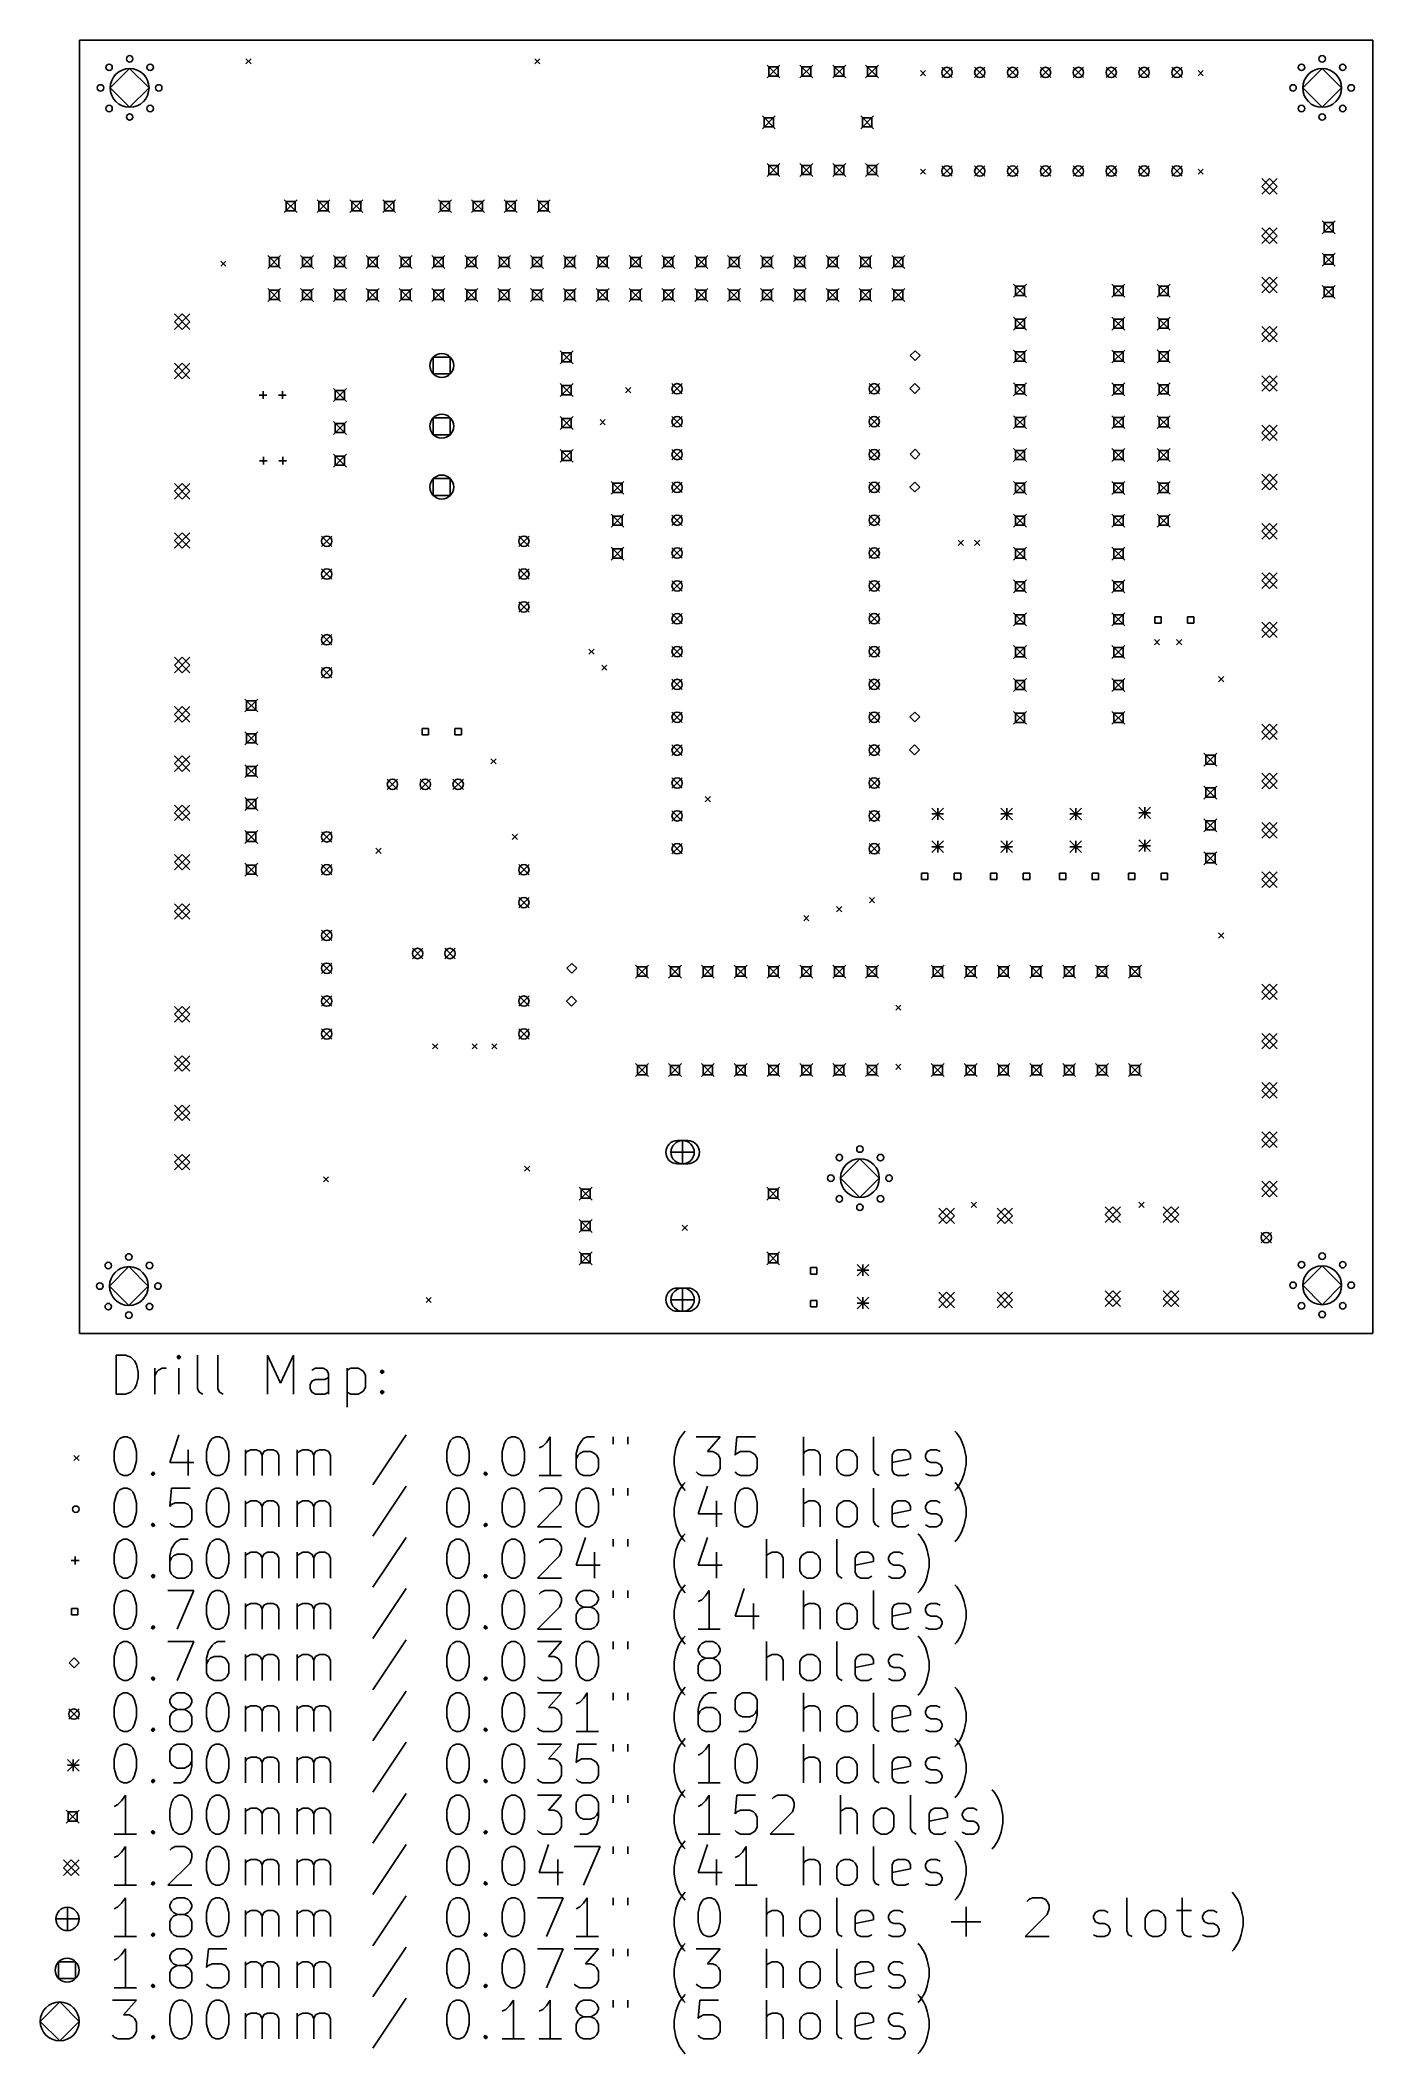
# Model space of a CAD drawing. Extents: x 3.82 to 7.87, y -7.69 to -1.56.
import ezdxf

# ---------------------------------------------------------------- set-up
doc = ezdxf.new("R2010")
doc.units = 0
doc.header["$MEASUREMENT"] = 0
doc.layers.add('BLACK', color=7, linetype='CONTINUOUS')

msp = doc.modelspace()

# ---------------------------------------------------------------- linework, layer by layer
at = {"layer": 'BLACK', "linetype": 'CONTINUOUS'}
for p, q in [((3.93701, -1.56496), (7.87402, -1.56496)), ((3.93701, -1.56496), (3.93701, -5.50197)), ((7.87402, -5.50197), (7.87402, -1.56496)), ((4.09, -1.65094), (4.03094, -1.71)), ((4.14906, -1.71), (4.09, -1.65094)), ((4.44413, -1.62113), (4.45987, -1.63687)), ((4.45987, -1.62113), (4.44413, -1.63687)), ((5.32313, -1.62113), (5.33887, -1.63687)), ((5.33887, -1.62113), (5.32313, -1.63687)), ((6.03031, -1.64031), (6.06969, -1.67969)), ((6.06969, -1.64031), (6.03031, -1.67969)), ((6.06392, -1.64608), (6.03608, -1.64608)), ((6.03608, -1.64608), (6.03608, -1.67392)), ((6.06392, -1.67392), (6.06392, -1.64608)), ((6.13031, -1.64031), (6.16969, -1.67969)), ((6.16969, -1.64031), (6.13031, -1.67969)), ((6.16392, -1.64608), (6.13608, -1.64608)), ((6.13608, -1.64608), (6.13608, -1.67392)), ((6.16392, -1.67392), (6.16392, -1.64608)), ((6.23031, -1.64031), (6.26969, -1.67969)), ((6.26969, -1.64031), (6.23031, -1.67969)), ((6.26392, -1.64608), (6.23608, -1.64608)), ((6.23608, -1.64608), (6.23608, -1.67392)), ((6.26392, -1.67392), (6.26392, -1.64608)), ((6.33031, -1.64031), (6.36969, -1.67969)), ((6.36969, -1.64031), (6.33031, -1.67969)), ((6.36392, -1.64608), (6.33608, -1.64608)), ((6.33608, -1.64608), (6.33608, -1.67392)), ((6.36392, -1.67392), (6.36392, -1.64608)), ((6.5622, -1.64724), (6.5937, -1.67874)), ((6.5937, -1.64724), (6.5622, -1.67874)), ((6.6622, -1.64724), (6.6937, -1.67874)), ((6.6937, -1.64724), (6.6622, -1.67874)), ((6.7622, -1.64724), (6.7937, -1.67874)), ((6.7937, -1.64724), (6.7622, -1.67874)), ((6.8622, -1.64724), (6.8937, -1.67874)), ((6.8937, -1.64724), (6.8622, -1.67874)), ((6.9622, -1.64724), (6.9937, -1.67874)), ((6.9937, -1.64724), (6.9622, -1.67874)), ((7.0622, -1.64724), (7.0937, -1.67874)), ((7.0937, -1.64724), (7.0622, -1.67874)), ((7.1622, -1.64724), (7.1937, -1.67874)), ((7.1937, -1.64724), (7.1622, -1.67874)), ((7.2622, -1.64724), (7.2937, -1.67874)), ((7.2937, -1.64724), (7.2622, -1.67874)), ((7.72, -1.65094), (7.66094, -1.71)), ((7.77906, -1.71), (7.72, -1.65094)), ((4.03094, -1.71), (4.09, -1.76906)), ((4.09, -1.76906), (4.14906, -1.71)), ((6.03608, -1.67392), (6.06392, -1.67392)), ((6.13608, -1.67392), (6.16392, -1.67392)), ((6.23608, -1.67392), (6.26392, -1.67392)), ((6.33608, -1.67392), (6.36392, -1.67392)), ((6.49713, -1.65713), (6.51287, -1.67287)), ((6.51287, -1.65713), (6.49713, -1.67287)), ((7.34213, -1.65713), (7.35787, -1.67287)), ((7.35787, -1.65713), (7.34213, -1.67287)), ((7.66094, -1.71), (7.72, -1.76906)), ((7.72, -1.76906), (7.77906, -1.71)), ((6.0161, -1.79531), (6.05547, -1.83469)), ((6.05547, -1.79531), (6.0161, -1.83469)), ((6.04971, -1.80108), (6.02187, -1.80108)), ((6.02187, -1.80108), (6.02187, -1.82892)), ((6.02187, -1.82892), (6.04971, -1.82892)), ((6.04971, -1.82892), (6.04971, -1.80108)), ((6.31531, -1.79531), (6.35469, -1.83469)), ((6.35469, -1.79531), (6.31531, -1.83469)), ((6.34892, -1.80108), (6.32108, -1.80108)), ((6.32108, -1.80108), (6.32108, -1.82892)), ((6.32108, -1.82892), (6.34892, -1.82892)), ((6.34892, -1.82892), (6.34892, -1.80108)), ((6.03031, -1.94031), (6.06969, -1.97969)), ((6.06969, -1.94031), (6.03031, -1.97969)), ((6.06392, -1.94608), (6.03608, -1.94608)), ((6.03608, -1.94608), (6.03608, -1.97392)), ((6.06392, -1.97392), (6.06392, -1.94608)), ((6.13031, -1.94031), (6.16969, -1.97969)), ((6.16969, -1.94031), (6.13031, -1.97969)), ((6.16392, -1.94608), (6.13608, -1.94608)), ((6.13608, -1.94608), (6.13608, -1.97392)), ((6.16392, -1.97392), (6.16392, -1.94608)), ((6.23031, -1.94031), (6.26969, -1.97969)), ((6.26969, -1.94031), (6.23031, -1.97969)), ((6.26392, -1.94608), (6.23608, -1.94608)), ((6.23608, -1.94608), (6.23608, -1.97392)), ((6.26392, -1.97392), (6.26392, -1.94608)), ((6.33031, -1.94031), (6.36969, -1.97969)), ((6.36969, -1.94031), (6.33031, -1.97969)), ((6.36392, -1.94608), (6.33608, -1.94608)), ((6.33608, -1.94608), (6.33608, -1.97392)), ((6.36392, -1.97392), (6.36392, -1.94608)), ((6.49713, -1.95713), (6.51287, -1.97287)), ((6.51287, -1.95713), (6.49713, -1.97287)), ((6.5622, -1.94724), (6.5937, -1.97874)), ((6.5937, -1.94724), (6.5622, -1.97874)), ((6.6622, -1.94724), (6.6937, -1.97874)), ((6.6937, -1.94724), (6.6622, -1.97874)), ((6.7622, -1.94724), (6.7937, -1.97874)), ((6.7937, -1.94724), (6.7622, -1.97874)), ((6.8622, -1.94724), (6.8937, -1.97874)), ((6.8937, -1.94724), (6.8622, -1.97874)), ((6.9622, -1.94724), (6.9937, -1.97874)), ((6.9937, -1.94724), (6.9622, -1.97874)), ((7.0622, -1.94724), (7.0937, -1.97874)), ((7.0937, -1.94724), (7.0622, -1.97874)), ((7.1622, -1.94724), (7.1937, -1.97874)), ((7.1937, -1.94724), (7.1622, -1.97874)), ((7.2622, -1.94724), (7.2937, -1.97874)), ((7.2937, -1.94724), (7.2622, -1.97874)), ((7.34213, -1.95713), (7.35787, -1.97287)), ((7.35787, -1.95713), (7.34213, -1.97287)), ((6.03608, -1.97392), (6.06392, -1.97392)), ((6.13608, -1.97392), (6.16392, -1.97392)), ((6.23608, -1.97392), (6.26392, -1.97392)), ((6.33608, -1.97392), (6.36392, -1.97392)), ((7.53638, -1.98622), (7.58362, -2.03346)), ((7.58362, -1.98622), (7.53638, -2.03346)), ((7.56, -1.98622), (7.53638, -2.00984)), ((7.53638, -2.00984), (7.56, -2.03346)), ((7.58362, -2.00984), (7.56, -1.98622)), ((7.56, -2.03346), (7.58362, -2.00984)), ((4.56031, -2.05031), (4.59969, -2.08969)), ((4.59969, -2.05031), (4.56031, -2.08969)), ((4.59392, -2.05608), (4.56608, -2.05608)), ((4.56608, -2.05608), (4.56608, -2.08392)), ((4.56608, -2.08392), (4.59392, -2.08392)), ((4.59392, -2.08392), (4.59392, -2.05608)), ((4.66031, -2.05031), (4.69969, -2.08969)), ((4.69969, -2.05031), (4.66031, -2.08969)), ((4.69392, -2.05608), (4.66608, -2.05608)), ((4.66608, -2.05608), (4.66608, -2.08392)), ((4.66608, -2.08392), (4.69392, -2.08392)), ((4.69392, -2.08392), (4.69392, -2.05608)), ((4.76031, -2.05031), (4.79969, -2.08969)), ((4.79969, -2.05031), (4.76031, -2.08969)), ((4.79392, -2.05608), (4.76608, -2.05608)), ((4.76608, -2.05608), (4.76608, -2.08392)), ((4.76608, -2.08392), (4.79392, -2.08392)), ((4.79392, -2.08392), (4.79392, -2.05608)), ((4.86031, -2.05031), (4.89969, -2.08969)), ((4.89969, -2.05031), (4.86031, -2.08969)), ((4.89392, -2.05608), (4.86608, -2.05608)), ((4.86608, -2.05608), (4.86608, -2.08392)), ((4.86608, -2.08392), (4.89392, -2.08392)), ((4.89392, -2.08392), (4.89392, -2.05608)), ((5.03031, -2.05031), (5.06969, -2.08969)), ((5.06969, -2.05031), (5.03031, -2.08969)), ((5.06392, -2.05608), (5.03608, -2.05608)), ((5.03608, -2.05608), (5.03608, -2.08392)), ((5.03608, -2.08392), (5.06392, -2.08392)), ((5.06392, -2.08392), (5.06392, -2.05608)), ((5.13031, -2.05031), (5.16969, -2.08969)), ((5.16969, -2.05031), (5.13031, -2.08969)), ((5.16392, -2.05608), (5.13608, -2.05608)), ((5.13608, -2.05608), (5.13608, -2.08392)), ((5.13608, -2.08392), (5.16392, -2.08392)), ((5.16392, -2.08392), (5.16392, -2.05608)), ((5.23031, -2.05031), (5.26969, -2.08969)), ((5.26969, -2.05031), (5.23031, -2.08969)), ((5.26392, -2.05608), (5.23608, -2.05608)), ((5.23608, -2.05608), (5.23608, -2.08392)), ((5.23608, -2.08392), (5.26392, -2.08392)), ((5.26392, -2.08392), (5.26392, -2.05608)), ((5.33031, -2.05031), (5.36969, -2.08969)), ((5.36969, -2.05031), (5.33031, -2.08969)), ((5.36392, -2.05608), (5.33608, -2.05608)), ((5.33608, -2.05608), (5.33608, -2.08392)), ((5.33608, -2.08392), (5.36392, -2.08392)), ((5.36392, -2.08392), (5.36392, -2.05608)), ((7.53638, -2.13622), (7.58362, -2.18346)), ((7.58362, -2.13622), (7.53638, -2.18346)), ((7.56, -2.13622), (7.53638, -2.15984)), ((7.58362, -2.15984), (7.56, -2.13622)), ((7.72031, -2.11439), (7.75969, -2.15376)), ((7.75969, -2.11439), (7.72031, -2.15376)), ((7.75392, -2.12016), (7.72608, -2.12016)), ((7.72608, -2.12016), (7.72608, -2.14799)), ((7.75392, -2.14799), (7.75392, -2.12016)), ((7.53638, -2.15984), (7.56, -2.18346)), ((7.56, -2.18346), (7.58362, -2.15984)), ((7.72608, -2.14799), (7.75392, -2.14799)), ((4.36713, -2.23713), (4.38287, -2.25287)), ((4.38287, -2.23713), (4.36713, -2.25287)), ((4.51031, -2.22031), (4.54969, -2.25969)), ((4.54969, -2.22031), (4.51031, -2.25969)), ((4.54392, -2.22608), (4.51608, -2.22608)), ((4.51608, -2.22608), (4.51608, -2.25392)), ((4.51608, -2.25392), (4.54392, -2.25392)), ((4.54392, -2.25392), (4.54392, -2.22608)), ((4.61031, -2.22031), (4.64969, -2.25969)), ((4.64969, -2.22031), (4.61031, -2.25969)), ((4.64392, -2.22608), (4.61608, -2.22608)), ((4.61608, -2.22608), (4.61608, -2.25392)), ((4.61608, -2.25392), (4.64392, -2.25392)), ((4.64392, -2.25392), (4.64392, -2.22608)), ((4.71031, -2.22031), (4.74969, -2.25969)), ((4.74969, -2.22031), (4.71031, -2.25969)), ((4.74392, -2.22608), (4.71608, -2.22608)), ((4.71608, -2.22608), (4.71608, -2.25392)), ((4.71608, -2.25392), (4.74392, -2.25392)), ((4.74392, -2.25392), (4.74392, -2.22608)), ((4.81031, -2.22031), (4.84969, -2.25969)), ((4.84969, -2.22031), (4.81031, -2.25969)), ((4.84392, -2.22608), (4.81608, -2.22608)), ((4.81608, -2.22608), (4.81608, -2.25392)), ((4.81608, -2.25392), (4.84392, -2.25392)), ((4.84392, -2.25392), (4.84392, -2.22608)), ((4.91031, -2.22031), (4.94969, -2.25969)), ((4.94969, -2.22031), (4.91031, -2.25969)), ((4.94392, -2.22608), (4.91608, -2.22608)), ((4.91608, -2.22608), (4.91608, -2.25392)), ((4.91608, -2.25392), (4.94392, -2.25392)), ((4.94392, -2.25392), (4.94392, -2.22608)), ((5.01031, -2.22031), (5.04969, -2.25969)), ((5.04969, -2.22031), (5.01031, -2.25969)), ((5.04392, -2.22608), (5.01608, -2.22608)), ((5.01608, -2.22608), (5.01608, -2.25392)), ((5.01608, -2.25392), (5.04392, -2.25392)), ((5.04392, -2.25392), (5.04392, -2.22608)), ((5.11031, -2.22031), (5.14969, -2.25969)), ((5.14969, -2.22031), (5.11031, -2.25969)), ((5.14392, -2.22608), (5.11608, -2.22608)), ((5.11608, -2.22608), (5.11608, -2.25392)), ((5.11608, -2.25392), (5.14392, -2.25392)), ((5.14392, -2.25392), (5.14392, -2.22608)), ((5.21031, -2.22031), (5.24969, -2.25969)), ((5.24969, -2.22031), (5.21031, -2.25969)), ((5.24392, -2.22608), (5.21608, -2.22608)), ((5.21608, -2.22608), (5.21608, -2.25392)), ((5.21608, -2.25392), (5.24392, -2.25392)), ((5.24392, -2.25392), (5.24392, -2.22608)), ((5.31031, -2.22031), (5.34969, -2.25969)), ((5.34969, -2.22031), (5.31031, -2.25969)), ((5.34392, -2.22608), (5.31608, -2.22608)), ((5.31608, -2.22608), (5.31608, -2.25392)), ((5.31608, -2.25392), (5.34392, -2.25392)), ((5.34392, -2.25392), (5.34392, -2.22608)), ((5.41031, -2.22031), (5.44969, -2.25969)), ((5.44969, -2.22031), (5.41031, -2.25969)), ((5.44392, -2.22608), (5.41608, -2.22608)), ((5.41608, -2.22608), (5.41608, -2.25392)), ((5.41608, -2.25392), (5.44392, -2.25392)), ((5.44392, -2.25392), (5.44392, -2.22608)), ((5.51031, -2.22031), (5.54969, -2.25969)), ((5.54969, -2.22031), (5.51031, -2.25969)), ((5.54392, -2.22608), (5.51608, -2.22608)), ((5.51608, -2.22608), (5.51608, -2.25392)), ((5.51608, -2.25392), (5.54392, -2.25392)), ((5.54392, -2.25392), (5.54392, -2.22608)), ((5.61031, -2.22031), (5.64969, -2.25969)), ((5.64969, -2.22031), (5.61031, -2.25969)), ((5.64392, -2.22608), (5.61608, -2.22608)), ((5.61608, -2.22608), (5.61608, -2.25392)), ((5.61608, -2.25392), (5.64392, -2.25392)), ((5.64392, -2.25392), (5.64392, -2.22608)), ((5.71031, -2.22031), (5.74969, -2.25969)), ((5.74969, -2.22031), (5.71031, -2.25969)), ((5.74392, -2.22608), (5.71608, -2.22608)), ((5.71608, -2.22608), (5.71608, -2.25392)), ((5.71608, -2.25392), (5.74392, -2.25392)), ((5.74392, -2.25392), (5.74392, -2.22608)), ((5.81031, -2.22031), (5.84969, -2.25969)), ((5.84969, -2.22031), (5.81031, -2.25969)), ((5.84392, -2.22608), (5.81608, -2.22608)), ((5.81608, -2.22608), (5.81608, -2.25392)), ((5.81608, -2.25392), (5.84392, -2.25392)), ((5.84392, -2.25392), (5.84392, -2.22608)), ((5.91031, -2.22031), (5.94969, -2.25969)), ((5.94969, -2.22031), (5.91031, -2.25969)), ((5.94392, -2.22608), (5.91608, -2.22608)), ((5.91608, -2.22608), (5.91608, -2.25392)), ((5.91608, -2.25392), (5.94392, -2.25392)), ((5.94392, -2.25392), (5.94392, -2.22608)), ((6.01031, -2.22031), (6.04969, -2.25969)), ((6.04969, -2.22031), (6.01031, -2.25969)), ((6.04392, -2.22608), (6.01608, -2.22608)), ((6.01608, -2.22608), (6.01608, -2.25392)), ((6.01608, -2.25392), (6.04392, -2.25392)), ((6.04392, -2.25392), (6.04392, -2.22608)), ((6.11031, -2.22031), (6.14969, -2.25969)), ((6.14969, -2.22031), (6.11031, -2.25969)), ((6.14392, -2.22608), (6.11608, -2.22608)), ((6.11608, -2.22608), (6.11608, -2.25392)), ((6.11608, -2.25392), (6.14392, -2.25392)), ((6.14392, -2.25392), (6.14392, -2.22608)), ((6.21031, -2.22031), (6.24969, -2.25969)), ((6.24969, -2.22031), (6.21031, -2.25969)), ((6.24392, -2.22608), (6.21608, -2.22608)), ((6.21608, -2.22608), (6.21608, -2.25392)), ((6.21608, -2.25392), (6.24392, -2.25392)), ((6.24392, -2.25392), (6.24392, -2.22608)), ((6.31031, -2.22031), (6.34969, -2.25969)), ((6.34969, -2.22031), (6.31031, -2.25969)), ((6.34392, -2.22608), (6.31608, -2.22608)), ((6.31608, -2.22608), (6.31608, -2.25392)), ((6.31608, -2.25392), (6.34392, -2.25392)), ((6.34392, -2.25392), (6.34392, -2.22608)), ((6.41031, -2.22031), (6.44969, -2.25969)), ((6.44969, -2.22031), (6.41031, -2.25969)), ((6.44392, -2.22608), (6.41608, -2.22608)), ((6.41608, -2.22608), (6.41608, -2.25392)), ((6.41608, -2.25392), (6.44392, -2.25392)), ((6.44392, -2.25392), (6.44392, -2.22608)), ((7.72031, -2.21281), (7.75969, -2.25219)), ((7.75969, -2.21281), (7.72031, -2.25219)), ((7.75392, -2.21858), (7.72608, -2.21858)), ((7.72608, -2.21858), (7.72608, -2.24642)), ((7.72608, -2.24642), (7.75392, -2.24642)), ((7.75392, -2.24642), (7.75392, -2.21858)), ((4.51031, -2.32031), (4.54969, -2.35969)), ((4.54969, -2.32031), (4.51031, -2.35969)), ((4.54392, -2.32608), (4.51608, -2.32608)), ((4.51608, -2.32608), (4.51608, -2.35392)), ((4.54392, -2.35392), (4.54392, -2.32608)), ((4.61031, -2.32031), (4.64969, -2.35969)), ((4.64969, -2.32031), (4.61031, -2.35969)), ((4.64392, -2.32608), (4.61608, -2.32608)), ((4.61608, -2.32608), (4.61608, -2.35392)), ((4.64392, -2.35392), (4.64392, -2.32608)), ((4.71031, -2.32031), (4.74969, -2.35969)), ((4.74969, -2.32031), (4.71031, -2.35969)), ((4.74392, -2.32608), (4.71608, -2.32608)), ((4.71608, -2.32608), (4.71608, -2.35392)), ((4.74392, -2.35392), (4.74392, -2.32608)), ((4.81031, -2.32031), (4.84969, -2.35969)), ((4.84969, -2.32031), (4.81031, -2.35969)), ((4.84392, -2.32608), (4.81608, -2.32608)), ((4.81608, -2.32608), (4.81608, -2.35392)), ((4.84392, -2.35392), (4.84392, -2.32608)), ((4.91031, -2.32031), (4.94969, -2.35969)), ((4.94969, -2.32031), (4.91031, -2.35969)), ((4.94392, -2.32608), (4.91608, -2.32608)), ((4.91608, -2.32608), (4.91608, -2.35392)), ((4.94392, -2.35392), (4.94392, -2.32608)), ((5.01031, -2.32031), (5.04969, -2.35969)), ((5.04969, -2.32031), (5.01031, -2.35969)), ((5.04392, -2.32608), (5.01608, -2.32608)), ((5.01608, -2.32608), (5.01608, -2.35392)), ((5.04392, -2.35392), (5.04392, -2.32608)), ((5.11031, -2.32031), (5.14969, -2.35969)), ((5.14969, -2.32031), (5.11031, -2.35969)), ((5.14392, -2.32608), (5.11608, -2.32608)), ((5.11608, -2.32608), (5.11608, -2.35392)), ((5.14392, -2.35392), (5.14392, -2.32608)), ((5.21031, -2.32031), (5.24969, -2.35969)), ((5.24969, -2.32031), (5.21031, -2.35969)), ((5.24392, -2.32608), (5.21608, -2.32608)), ((5.21608, -2.32608), (5.21608, -2.35392)), ((5.24392, -2.35392), (5.24392, -2.32608)), ((5.31031, -2.32031), (5.34969, -2.35969)), ((5.34969, -2.32031), (5.31031, -2.35969)), ((5.34392, -2.32608), (5.31608, -2.32608)), ((5.31608, -2.32608), (5.31608, -2.35392)), ((5.34392, -2.35392), (5.34392, -2.32608)), ((5.41031, -2.32031), (5.44969, -2.35969)), ((5.44969, -2.32031), (5.41031, -2.35969)), ((5.44392, -2.32608), (5.41608, -2.32608)), ((5.41608, -2.32608), (5.41608, -2.35392)), ((5.44392, -2.35392), (5.44392, -2.32608)), ((5.51031, -2.32031), (5.54969, -2.35969)), ((5.54969, -2.32031), (5.51031, -2.35969)), ((5.54392, -2.32608), (5.51608, -2.32608)), ((5.51608, -2.32608), (5.51608, -2.35392)), ((5.54392, -2.35392), (5.54392, -2.32608)), ((5.61031, -2.32031), (5.64969, -2.35969)), ((5.64969, -2.32031), (5.61031, -2.35969)), ((5.64392, -2.32608), (5.61608, -2.32608)), ((5.61608, -2.32608), (5.61608, -2.35392)), ((5.64392, -2.35392), (5.64392, -2.32608)), ((5.71031, -2.32031), (5.74969, -2.35969)), ((5.74969, -2.32031), (5.71031, -2.35969)), ((5.74392, -2.32608), (5.71608, -2.32608)), ((5.71608, -2.32608), (5.71608, -2.35392)), ((5.74392, -2.35392), (5.74392, -2.32608)), ((5.81031, -2.32031), (5.84969, -2.35969)), ((5.84969, -2.32031), (5.81031, -2.35969)), ((5.84392, -2.32608), (5.81608, -2.32608)), ((5.81608, -2.32608), (5.81608, -2.35392)), ((5.84392, -2.35392), (5.84392, -2.32608)), ((5.91031, -2.32031), (5.94969, -2.35969)), ((5.94969, -2.32031), (5.91031, -2.35969)), ((5.94392, -2.32608), (5.91608, -2.32608)), ((5.91608, -2.32608), (5.91608, -2.35392)), ((5.94392, -2.35392), (5.94392, -2.32608)), ((6.01031, -2.32031), (6.04969, -2.35969)), ((6.04969, -2.32031), (6.01031, -2.35969)), ((6.04392, -2.32608), (6.01608, -2.32608)), ((6.01608, -2.32608), (6.01608, -2.35392)), ((6.04392, -2.35392), (6.04392, -2.32608)), ((6.11031, -2.32031), (6.14969, -2.35969)), ((6.14969, -2.32031), (6.11031, -2.35969)), ((6.14392, -2.32608), (6.11608, -2.32608)), ((6.11608, -2.32608), (6.11608, -2.35392)), ((6.14392, -2.35392), (6.14392, -2.32608)), ((6.21031, -2.32031), (6.24969, -2.35969)), ((6.24969, -2.32031), (6.21031, -2.35969)), ((6.24392, -2.32608), (6.21608, -2.32608)), ((6.21608, -2.32608), (6.21608, -2.35392)), ((6.24392, -2.35392), (6.24392, -2.32608)), ((6.31031, -2.32031), (6.34969, -2.35969)), ((6.34969, -2.32031), (6.31031, -2.35969)), ((6.34392, -2.32608), (6.31608, -2.32608)), ((6.31608, -2.32608), (6.31608, -2.35392)), ((6.34392, -2.35392), (6.34392, -2.32608)), ((6.41031, -2.32031), (6.44969, -2.35969)), ((6.44969, -2.32031), (6.41031, -2.35969)), ((6.44392, -2.32608), (6.41608, -2.32608)), ((6.41608, -2.32608), (6.41608, -2.35392)), ((6.44392, -2.35392), (6.44392, -2.32608)), ((6.78031, -2.30787), (6.81969, -2.34724)), ((6.81969, -2.30787), (6.78031, -2.34724)), ((6.81392, -2.31364), (6.78608, -2.31364)), ((6.78608, -2.31364), (6.78608, -2.34148)), ((6.81392, -2.34148), (6.81392, -2.31364)), ((7.08031, -2.30787), (7.11969, -2.34724)), ((7.11969, -2.30787), (7.08031, -2.34724)), ((7.11392, -2.31364), (7.08608, -2.31364)), ((7.08608, -2.31364), (7.08608, -2.34148)), ((7.11392, -2.34148), (7.11392, -2.31364)), ((7.21781, -2.30781), (7.25719, -2.34719)), ((7.25719, -2.30781), (7.21781, -2.34719)), ((7.25142, -2.31358), (7.22358, -2.31358)), ((7.22358, -2.31358), (7.22358, -2.34142)), ((7.25142, -2.34142), (7.25142, -2.31358)), ((7.53638, -2.28622), (7.58362, -2.33346)), ((7.58362, -2.28622), (7.53638, -2.33346)), ((7.56, -2.28622), (7.53638, -2.30984)), ((7.53638, -2.30984), (7.56, -2.33346)), ((7.58362, -2.30984), (7.56, -2.28622)), ((7.56, -2.33346), (7.58362, -2.30984)), ((7.72031, -2.31124), (7.75969, -2.35061)), ((7.75969, -2.31124), (7.72031, -2.35061)), ((7.75392, -2.31701), (7.72608, -2.31701)), ((7.72608, -2.31701), (7.72608, -2.34484)), ((7.75392, -2.34484), (7.75392, -2.31701)), ((4.51608, -2.35392), (4.54392, -2.35392)), ((4.61608, -2.35392), (4.64392, -2.35392)), ((4.71608, -2.35392), (4.74392, -2.35392)), ((4.81608, -2.35392), (4.84392, -2.35392)), ((4.91608, -2.35392), (4.94392, -2.35392)), ((5.01608, -2.35392), (5.04392, -2.35392)), ((5.11608, -2.35392), (5.14392, -2.35392)), ((5.21608, -2.35392), (5.24392, -2.35392)), ((5.31608, -2.35392), (5.34392, -2.35392)), ((5.41608, -2.35392), (5.44392, -2.35392)), ((5.51608, -2.35392), (5.54392, -2.35392)), ((5.61608, -2.35392), (5.64392, -2.35392)), ((5.71608, -2.35392), (5.74392, -2.35392)), ((5.81608, -2.35392), (5.84392, -2.35392)), ((5.91608, -2.35392), (5.94392, -2.35392)), ((6.01608, -2.35392), (6.04392, -2.35392)), ((6.11608, -2.35392), (6.14392, -2.35392)), ((6.21608, -2.35392), (6.24392, -2.35392)), ((6.31608, -2.35392), (6.34392, -2.35392)), ((6.41608, -2.35392), (6.44392, -2.35392)), ((6.78608, -2.34148), (6.81392, -2.34148)), ((7.08608, -2.34148), (7.11392, -2.34148)), ((7.22358, -2.34142), (7.25142, -2.34142)), ((7.72608, -2.34484), (7.75392, -2.34484)), ((4.22638, -2.39803), (4.27362, -2.44528)), ((4.27362, -2.39803), (4.22638, -2.44528)), ((4.25, -2.39803), (4.22638, -2.42165)), ((4.22638, -2.42165), (4.25, -2.44528)), ((4.27362, -2.42165), (4.25, -2.39803)), ((4.25, -2.44528), (4.27362, -2.42165)), ((6.78031, -2.40787), (6.81969, -2.44724)), ((6.81969, -2.40787), (6.78031, -2.44724)), ((6.81392, -2.41364), (6.78608, -2.41364)), ((6.78608, -2.41364), (6.78608, -2.44148)), ((6.78608, -2.44148), (6.81392, -2.44148)), ((6.81392, -2.44148), (6.81392, -2.41364)), ((7.08031, -2.40787), (7.11969, -2.44724)), ((7.11969, -2.40787), (7.08031, -2.44724)), ((7.11392, -2.41364), (7.08608, -2.41364)), ((7.08608, -2.41364), (7.08608, -2.44148)), ((7.08608, -2.44148), (7.11392, -2.44148)), ((7.11392, -2.44148), (7.11392, -2.41364)), ((7.21781, -2.40781), (7.25719, -2.44719)), ((7.25719, -2.40781), (7.21781, -2.44719)), ((7.25142, -2.41358), (7.22358, -2.41358)), ((7.22358, -2.41358), (7.22358, -2.44142)), ((7.22358, -2.44142), (7.25142, -2.44142)), ((7.25142, -2.44142), (7.25142, -2.41358)), ((7.53638, -2.43622), (7.58362, -2.48346)), ((7.58362, -2.43622), (7.53638, -2.48346)), ((7.56, -2.43622), (7.53638, -2.45984)), ((7.58362, -2.45984), (7.56, -2.43622)), ((5.40031, -2.51031), (5.43969, -2.54969)), ((5.43969, -2.51031), (5.40031, -2.54969)), ((6.481, -2.51), (6.466, -2.525)), ((6.496, -2.525), (6.481, -2.51)), ((6.78031, -2.50787), (6.81969, -2.54724)), ((6.81969, -2.50787), (6.78031, -2.54724)), ((7.08031, -2.50787), (7.11969, -2.54724)), ((7.11969, -2.50787), (7.08031, -2.54724)), ((7.21781, -2.50781), (7.25719, -2.54719)), ((7.25719, -2.50781), (7.21781, -2.54719)), ((7.53638, -2.45984), (7.56, -2.48346)), ((7.56, -2.48346), (7.58362, -2.45984)), ((4.22638, -2.54803), (4.27362, -2.59528)), ((4.27362, -2.54803), (4.22638, -2.59528)), ((4.25, -2.54803), (4.22638, -2.57165)), ((4.22638, -2.57165), (4.25, -2.59528)), ((4.27362, -2.57165), (4.25, -2.54803)), ((4.25, -2.59528), (4.27362, -2.57165)), ((5.06575, -2.52917), (5.01425, -2.52917)), ((5.01425, -2.52917), (5.01425, -2.58067)), ((5.06575, -2.58067), (5.06575, -2.52917)), ((5.43392, -2.51608), (5.40608, -2.51608)), ((5.40608, -2.51608), (5.40608, -2.54392)), ((5.40608, -2.54392), (5.43392, -2.54392)), ((5.43392, -2.54392), (5.43392, -2.51608)), ((6.466, -2.525), (6.481, -2.54)), ((6.481, -2.54), (6.496, -2.525)), ((6.81392, -2.51364), (6.78608, -2.51364)), ((6.78608, -2.51364), (6.78608, -2.54148)), ((6.78608, -2.54148), (6.81392, -2.54148)), ((6.81392, -2.54148), (6.81392, -2.51364)), ((7.11392, -2.51364), (7.08608, -2.51364)), ((7.08608, -2.51364), (7.08608, -2.54148)), ((7.08608, -2.54148), (7.11392, -2.54148)), ((7.11392, -2.54148), (7.11392, -2.51364)), ((7.25142, -2.51358), (7.22358, -2.51358)), ((7.22358, -2.51358), (7.22358, -2.54142)), ((7.22358, -2.54142), (7.25142, -2.54142)), ((7.25142, -2.54142), (7.25142, -2.51358)), ((4.49594, -2.63319), (4.49594, -2.65681)), ((4.555, -2.63319), (4.555, -2.65681)), ((4.71031, -2.62531), (4.74969, -2.66469)), ((4.74969, -2.62531), (4.71031, -2.66469)), ((4.74392, -2.63108), (4.71608, -2.63108)), ((4.71608, -2.63108), (4.71608, -2.65892)), ((4.74392, -2.65892), (4.74392, -2.63108)), ((5.01425, -2.58067), (5.06575, -2.58067)), ((5.40031, -2.61031), (5.43969, -2.64969)), ((5.43969, -2.61031), (5.40031, -2.64969)), ((5.43392, -2.61608), (5.40608, -2.61608)), ((5.40608, -2.61608), (5.40608, -2.64392)), ((5.43392, -2.64392), (5.43392, -2.61608)), ((5.59963, -2.62213), (5.61537, -2.63787)), ((5.61537, -2.62213), (5.59963, -2.63787)), ((5.74075, -2.61025), (5.77225, -2.64175)), ((5.77225, -2.61025), (5.74075, -2.64175)), ((6.34075, -2.61025), (6.37225, -2.64175)), ((6.37225, -2.61025), (6.34075, -2.64175)), ((6.48021, -2.61), (6.46521, -2.625)), ((6.46521, -2.625), (6.48021, -2.64)), ((6.49521, -2.625), (6.48021, -2.61)), ((6.48021, -2.64), (6.49521, -2.625)), ((6.78031, -2.60787), (6.81969, -2.64724)), ((6.81969, -2.60787), (6.78031, -2.64724)), ((6.81392, -2.61364), (6.78608, -2.61364)), ((6.78608, -2.61364), (6.78608, -2.64148)), ((6.81392, -2.64148), (6.81392, -2.61364)), ((7.08031, -2.60787), (7.11969, -2.64724)), ((7.11969, -2.60787), (7.08031, -2.64724)), ((7.11392, -2.61364), (7.08608, -2.61364)), ((7.08608, -2.61364), (7.08608, -2.64148)), ((7.11392, -2.64148), (7.11392, -2.61364)), ((7.21781, -2.60781), (7.25719, -2.64719)), ((7.25719, -2.60781), (7.21781, -2.64719)), ((7.25142, -2.61358), (7.22358, -2.61358)), ((7.22358, -2.61358), (7.22358, -2.64142)), ((7.25142, -2.64142), (7.25142, -2.61358)), ((7.53638, -2.58622), (7.58362, -2.63346)), ((7.58362, -2.58622), (7.53638, -2.63346)), ((7.56, -2.58622), (7.53638, -2.60984)), ((7.53638, -2.60984), (7.56, -2.63346)), ((7.58362, -2.60984), (7.56, -2.58622)), ((7.56, -2.63346), (7.58362, -2.60984)), ((4.48413, -2.645), (4.50776, -2.645)), ((4.54319, -2.645), (4.56681, -2.645)), ((4.71608, -2.65892), (4.74392, -2.65892)), ((5.40608, -2.64392), (5.43392, -2.64392)), ((6.78608, -2.64148), (6.81392, -2.64148)), ((7.08608, -2.64148), (7.11392, -2.64148)), ((7.22358, -2.64142), (7.25142, -2.64142)), ((4.71031, -2.72531), (4.74969, -2.76469)), ((4.74969, -2.72531), (4.71031, -2.76469)), ((4.74392, -2.73108), (4.71608, -2.73108)), ((4.71608, -2.73108), (4.71608, -2.75892)), ((4.74392, -2.75892), (4.74392, -2.73108)), ((5.06575, -2.71421), (5.01425, -2.71421)), ((5.01425, -2.71421), (5.01425, -2.76571)), ((5.06575, -2.76571), (5.06575, -2.71421)), ((5.40031, -2.71031), (5.43969, -2.74969)), ((5.43969, -2.71031), (5.40031, -2.74969)), ((5.43392, -2.71608), (5.40608, -2.71608)), ((5.40608, -2.71608), (5.40608, -2.74392)), ((5.40608, -2.74392), (5.43392, -2.74392)), ((5.43392, -2.74392), (5.43392, -2.71608)), ((5.52213, -2.71963), (5.53787, -2.73537)), ((5.53787, -2.71963), (5.52213, -2.73537)), ((5.74075, -2.71025), (5.77225, -2.74175)), ((5.77225, -2.71025), (5.74075, -2.74175)), ((6.34075, -2.71025), (6.37225, -2.74175)), ((6.37225, -2.71025), (6.34075, -2.74175)), ((6.78031, -2.70787), (6.81969, -2.74724)), ((6.81969, -2.70787), (6.78031, -2.74724)), ((6.81392, -2.71364), (6.78608, -2.71364)), ((6.78608, -2.71364), (6.78608, -2.74148)), ((6.78608, -2.74148), (6.81392, -2.74148)), ((6.81392, -2.74148), (6.81392, -2.71364)), ((7.08031, -2.70787), (7.11969, -2.74724)), ((7.11969, -2.70787), (7.08031, -2.74724)), ((7.11392, -2.71364), (7.08608, -2.71364)), ((7.08608, -2.71364), (7.08608, -2.74148)), ((7.08608, -2.74148), (7.11392, -2.74148)), ((7.11392, -2.74148), (7.11392, -2.71364)), ((7.21781, -2.70781), (7.25719, -2.74719)), ((7.25719, -2.70781), (7.21781, -2.74719)), ((7.25142, -2.71358), (7.22358, -2.71358)), ((7.22358, -2.71358), (7.22358, -2.74142)), ((7.22358, -2.74142), (7.25142, -2.74142)), ((7.25142, -2.74142), (7.25142, -2.71358)), ((7.53638, -2.73622), (7.58362, -2.78346)), ((7.58362, -2.73622), (7.53638, -2.78346)), ((7.56, -2.73622), (7.53638, -2.75984)), ((7.58362, -2.75984), (7.56, -2.73622)), ((4.71608, -2.75892), (4.74392, -2.75892)), ((5.01425, -2.76571), (5.06575, -2.76571)), ((5.40031, -2.81031), (5.43969, -2.84969)), ((5.43969, -2.81031), (5.40031, -2.84969)), ((5.43392, -2.81608), (5.40608, -2.81608)), ((5.40608, -2.81608), (5.40608, -2.84392)), ((5.43392, -2.84392), (5.43392, -2.81608)), ((5.74075, -2.81025), (5.77225, -2.84175)), ((5.77225, -2.81025), (5.74075, -2.84175)), ((6.34075, -2.81025), (6.37225, -2.84175)), ((6.37225, -2.81025), (6.34075, -2.84175)), ((6.48079, -2.81), (6.46579, -2.825)), ((6.49579, -2.825), (6.48079, -2.81)), ((6.78031, -2.80787), (6.81969, -2.84724)), ((6.81969, -2.80787), (6.78031, -2.84724)), ((6.81392, -2.81364), (6.78608, -2.81364)), ((6.78608, -2.81364), (6.78608, -2.84148)), ((6.81392, -2.84148), (6.81392, -2.81364)), ((7.08031, -2.80787), (7.11969, -2.84724)), ((7.11969, -2.80787), (7.08031, -2.84724)), ((7.11392, -2.81364), (7.08608, -2.81364)), ((7.08608, -2.81364), (7.08608, -2.84148)), ((7.11392, -2.84148), (7.11392, -2.81364)), ((7.21781, -2.80781), (7.25719, -2.84719)), ((7.25719, -2.80781), (7.21781, -2.84719)), ((7.25142, -2.81358), (7.22358, -2.81358)), ((7.22358, -2.81358), (7.22358, -2.84142)), ((7.25142, -2.84142), (7.25142, -2.81358)), ((7.53638, -2.75984), (7.56, -2.78346)), ((7.56, -2.78346), (7.58362, -2.75984)), ((4.48513, -2.845), (4.50876, -2.845)), ((4.49694, -2.83319), (4.49694, -2.85681)), ((4.54419, -2.845), (4.56781, -2.845)), ((4.556, -2.83319), (4.556, -2.85681)), ((4.71031, -2.82531), (4.74969, -2.86469)), ((4.74969, -2.82531), (4.71031, -2.86469)), ((4.74392, -2.83108), (4.71608, -2.83108)), ((4.71608, -2.83108), (4.71608, -2.85892)), ((4.71608, -2.85892), (4.74392, -2.85892)), ((4.74392, -2.85892), (4.74392, -2.83108)), ((5.40608, -2.84392), (5.43392, -2.84392)), ((6.46579, -2.825), (6.48079, -2.84)), ((6.48079, -2.84), (6.49579, -2.825)), ((6.78608, -2.84148), (6.81392, -2.84148)), ((7.08608, -2.84148), (7.11392, -2.84148)), ((7.22358, -2.84142), (7.25142, -2.84142)), ((4.22638, -2.91417), (4.27362, -2.96142)), ((4.27362, -2.91417), (4.22638, -2.96142)), ((4.25, -2.91417), (4.22638, -2.9378)), ((4.22638, -2.9378), (4.25, -2.96142)), ((4.27362, -2.9378), (4.25, -2.91417)), ((4.25, -2.96142), (4.27362, -2.9378)), ((5.06575, -2.89925), (5.01425, -2.89925)), ((5.01425, -2.89925), (5.01425, -2.95075)), ((5.06575, -2.95075), (5.06575, -2.89925)), ((5.55531, -2.90781), (5.59469, -2.94719)), ((5.59469, -2.90781), (5.55531, -2.94719)), ((5.58892, -2.91358), (5.56108, -2.91358)), ((5.56108, -2.91358), (5.56108, -2.94142)), ((5.56108, -2.94142), (5.58892, -2.94142)), ((5.58892, -2.94142), (5.58892, -2.91358)), ((5.74075, -2.91025), (5.77225, -2.94175)), ((5.77225, -2.91025), (5.74075, -2.94175)), ((6.34075, -2.91025), (6.37225, -2.94175)), ((6.37225, -2.91025), (6.34075, -2.94175)), ((6.48, -2.91), (6.465, -2.925)), ((6.465, -2.925), (6.48, -2.94)), ((6.495, -2.925), (6.48, -2.91)), ((6.48, -2.94), (6.495, -2.925)), ((6.78031, -2.90787), (6.81969, -2.94724)), ((6.81969, -2.90787), (6.78031, -2.94724)), ((6.81392, -2.91364), (6.78608, -2.91364)), ((6.78608, -2.91364), (6.78608, -2.94148)), ((6.78608, -2.94148), (6.81392, -2.94148)), ((6.81392, -2.94148), (6.81392, -2.91364)), ((7.08031, -2.90787), (7.11969, -2.94724)), ((7.11969, -2.90787), (7.08031, -2.94724)), ((7.11392, -2.91364), (7.08608, -2.91364)), ((7.08608, -2.91364), (7.08608, -2.94148)), ((7.08608, -2.94148), (7.11392, -2.94148)), ((7.11392, -2.94148), (7.11392, -2.91364)), ((7.21781, -2.90781), (7.25719, -2.94719)), ((7.25719, -2.90781), (7.21781, -2.94719)), ((7.25142, -2.91358), (7.22358, -2.91358)), ((7.22358, -2.91358), (7.22358, -2.94142)), ((7.22358, -2.94142), (7.25142, -2.94142)), ((7.25142, -2.94142), (7.25142, -2.91358)), ((7.53638, -2.88622), (7.58362, -2.93346)), ((7.58362, -2.88622), (7.53638, -2.93346)), ((7.56, -2.88622), (7.53638, -2.90984)), ((7.53638, -2.90984), (7.56, -2.93346)), ((7.58362, -2.90984), (7.56, -2.88622)), ((7.56, -2.93346), (7.58362, -2.90984)), ((5.01425, -2.95075), (5.06575, -2.95075)), ((4.22638, -3.06417), (4.27362, -3.11142)), ((4.27362, -3.06417), (4.22638, -3.11142)), ((4.25, -3.06417), (4.22638, -3.0878)), ((4.27362, -3.0878), (4.25, -3.06417)), ((5.55531, -3.00781), (5.59469, -3.04719)), ((5.59469, -3.00781), (5.55531, -3.04719)), ((5.58892, -3.01358), (5.56108, -3.01358)), ((5.56108, -3.01358), (5.56108, -3.04142)), ((5.56108, -3.04142), (5.58892, -3.04142)), ((5.58892, -3.04142), (5.58892, -3.01358)), ((5.74075, -3.01025), (5.77225, -3.04175)), ((5.77225, -3.01025), (5.74075, -3.04175)), ((6.34075, -3.01025), (6.37225, -3.04175)), ((6.37225, -3.01025), (6.34075, -3.04175)), ((6.78031, -3.00787), (6.81969, -3.04724)), ((6.81969, -3.00787), (6.78031, -3.04724)), ((6.81392, -3.01364), (6.78608, -3.01364)), ((6.78608, -3.01364), (6.78608, -3.04148)), ((6.78608, -3.04148), (6.81392, -3.04148)), ((6.81392, -3.04148), (6.81392, -3.01364)), ((7.08031, -3.00787), (7.11969, -3.04724)), ((7.11969, -3.00787), (7.08031, -3.04724)), ((7.11392, -3.01364), (7.08608, -3.01364)), ((7.08608, -3.01364), (7.08608, -3.04148)), ((7.08608, -3.04148), (7.11392, -3.04148)), ((7.11392, -3.04148), (7.11392, -3.01364)), ((7.21781, -3.00781), (7.25719, -3.04719)), ((7.25719, -3.00781), (7.21781, -3.04719)), ((7.25142, -3.01358), (7.22358, -3.01358)), ((7.22358, -3.01358), (7.22358, -3.04142)), ((7.22358, -3.04142), (7.25142, -3.04142)), ((7.25142, -3.04142), (7.25142, -3.01358)), ((7.53638, -3.03622), (7.58362, -3.08346)), ((7.58362, -3.03622), (7.53638, -3.08346)), ((7.56, -3.03622), (7.53638, -3.05984)), ((7.53638, -3.05984), (7.56, -3.08346)), ((7.58362, -3.05984), (7.56, -3.03622)), ((7.56, -3.08346), (7.58362, -3.05984)), ((4.22638, -3.0878), (4.25, -3.11142)), ((4.25, -3.11142), (4.27362, -3.0878)), ((4.67425, -3.07425), (4.70575, -3.10575)), ((4.70575, -3.07425), (4.67425, -3.10575)), ((5.27425, -3.07425), (5.30575, -3.10575)), ((5.30575, -3.07425), (5.27425, -3.10575)), ((5.55531, -3.10781), (5.59469, -3.14719)), ((5.59469, -3.10781), (5.55531, -3.14719)), ((5.58892, -3.11358), (5.56108, -3.11358)), ((5.56108, -3.11358), (5.56108, -3.14142)), ((5.58892, -3.14142), (5.58892, -3.11358)), ((5.74075, -3.11025), (5.77225, -3.14175)), ((5.77225, -3.11025), (5.74075, -3.14175)), ((6.34075, -3.11025), (6.37225, -3.14175)), ((6.37225, -3.11025), (6.34075, -3.14175)), ((6.61213, -3.08713), (6.62787, -3.10287)), ((6.62787, -3.08713), (6.61213, -3.10287)), ((6.66213, -3.08713), (6.67787, -3.10287)), ((6.67787, -3.08713), (6.66213, -3.10287)), ((6.78031, -3.10787), (6.81969, -3.14724)), ((6.81969, -3.10787), (6.78031, -3.14724)), ((6.81392, -3.11364), (6.78608, -3.11364)), ((6.78608, -3.11364), (6.78608, -3.14148)), ((6.81392, -3.14148), (6.81392, -3.11364)), ((7.08031, -3.10787), (7.11969, -3.14724)), ((7.11969, -3.10787), (7.08031, -3.14724)), ((7.11392, -3.11364), (7.08608, -3.11364)), ((7.08608, -3.11364), (7.08608, -3.14148)), ((7.11392, -3.14148), (7.11392, -3.11364)), ((4.67425, -3.17425), (4.70575, -3.20575)), ((4.70575, -3.17425), (4.67425, -3.20575)), ((5.27425, -3.17425), (5.30575, -3.20575)), ((5.30575, -3.17425), (5.27425, -3.20575)), ((5.56108, -3.14142), (5.58892, -3.14142)), ((6.78608, -3.14148), (6.81392, -3.14148)), ((7.08608, -3.14148), (7.11392, -3.14148)), ((7.53638, -3.18622), (7.58362, -3.23346)), ((7.58362, -3.18622), (7.53638, -3.23346)), ((7.56, -3.18622), (7.53638, -3.20984)), ((7.58362, -3.20984), (7.56, -3.18622)), ((5.74075, -3.21025), (5.77225, -3.24175)), ((5.77225, -3.21025), (5.74075, -3.24175)), ((6.34075, -3.21025), (6.37225, -3.24175)), ((6.37225, -3.21025), (6.34075, -3.24175)), ((6.78031, -3.20787), (6.81969, -3.24724)), ((6.81969, -3.20787), (6.78031, -3.24724)), ((6.81392, -3.21364), (6.78608, -3.21364)), ((6.78608, -3.21364), (6.78608, -3.24148)), ((6.78608, -3.24148), (6.81392, -3.24148)), ((6.81392, -3.24148), (6.81392, -3.21364)), ((7.08031, -3.20787), (7.11969, -3.24724)), ((7.11969, -3.20787), (7.08031, -3.24724)), ((7.11392, -3.21364), (7.08608, -3.21364)), ((7.08608, -3.21364), (7.08608, -3.24148)), ((7.08608, -3.24148), (7.11392, -3.24148)), ((7.11392, -3.24148), (7.11392, -3.21364)), ((7.53638, -3.20984), (7.56, -3.23346)), ((7.56, -3.23346), (7.58362, -3.20984)), ((5.27425, -3.27425), (5.30575, -3.30575)), ((5.30575, -3.27425), (5.27425, -3.30575)), ((6.78031, -3.30787), (6.81969, -3.34724)), ((6.81969, -3.30787), (6.78031, -3.34724)), ((7.08031, -3.30787), (7.11969, -3.34724)), ((7.11969, -3.30787), (7.08031, -3.34724)), ((5.74075, -3.31025), (5.77225, -3.34175)), ((5.77225, -3.31025), (5.74075, -3.34175)), ((6.34075, -3.31025), (6.37225, -3.34175)), ((6.37225, -3.31025), (6.34075, -3.34175)), ((6.81392, -3.31364), (6.78608, -3.31364)), ((6.78608, -3.31364), (6.78608, -3.34148)), ((6.78608, -3.34148), (6.81392, -3.34148)), ((6.81392, -3.34148), (6.81392, -3.31364)), ((7.11392, -3.31364), (7.08608, -3.31364)), ((7.08608, -3.31364), (7.08608, -3.34148)), ((7.08608, -3.34148), (7.11392, -3.34148)), ((7.11392, -3.34148), (7.11392, -3.31364)), ((7.22974, -3.32026), (7.21026, -3.32026)), ((7.21026, -3.32026), (7.21026, -3.33974)), ((7.21026, -3.33974), (7.22974, -3.33974)), ((7.22974, -3.33974), (7.22974, -3.32026)), ((7.32974, -3.32026), (7.31026, -3.32026)), ((7.31026, -3.32026), (7.31026, -3.33974)), ((7.31026, -3.33974), (7.32974, -3.33974)), ((7.32974, -3.33974), (7.32974, -3.32026)), ((7.53638, -3.33622), (7.58362, -3.38346)), ((7.58362, -3.33622), (7.53638, -3.38346)), ((7.56, -3.33622), (7.53638, -3.35984)), ((7.53638, -3.35984), (7.56, -3.38346)), ((7.58362, -3.35984), (7.56, -3.33622)), ((7.56, -3.38346), (7.58362, -3.35984)), ((4.67425, -3.37425), (4.70575, -3.40575)), ((4.70575, -3.37425), (4.67425, -3.40575)), ((5.48813, -3.41813), (5.50387, -3.43387)), ((5.50387, -3.41813), (5.48813, -3.43387)), ((5.74075, -3.41025), (5.77225, -3.44175)), ((5.77225, -3.41025), (5.74075, -3.44175)), ((6.34075, -3.41025), (6.37225, -3.44175)), ((6.37225, -3.41025), (6.34075, -3.44175)), ((6.78031, -3.40787), (6.81969, -3.44724)), ((6.81969, -3.40787), (6.78031, -3.44724)), ((6.81392, -3.41364), (6.78608, -3.41364)), ((6.78608, -3.41364), (6.78608, -3.44148)), ((6.81392, -3.44148), (6.81392, -3.41364)), ((7.08031, -3.40787), (7.11969, -3.44724)), ((7.11969, -3.40787), (7.08031, -3.44724)), ((7.11392, -3.41364), (7.08608, -3.41364)), ((7.08608, -3.41364), (7.08608, -3.44148)), ((7.11392, -3.44148), (7.11392, -3.41364)), ((7.20963, -3.38963), (7.22537, -3.40537)), ((7.22537, -3.38963), (7.20963, -3.40537)), ((7.27713, -3.38963), (7.29287, -3.40537)), ((7.29287, -3.38963), (7.27713, -3.40537)), ((4.22638, -3.44331), (4.27362, -3.49055)), ((4.27362, -3.44331), (4.22638, -3.49055)), ((4.25, -3.44331), (4.22638, -3.46693)), ((4.22638, -3.46693), (4.25, -3.49055)), ((4.27362, -3.46693), (4.25, -3.44331)), ((4.25, -3.49055), (4.27362, -3.46693)), ((4.67425, -3.47425), (4.70575, -3.50575)), ((4.70575, -3.47425), (4.67425, -3.50575)), ((5.52713, -3.46713), (5.54287, -3.48287)), ((5.54287, -3.46713), (5.52713, -3.48287)), ((6.78608, -3.44148), (6.81392, -3.44148)), ((7.08608, -3.44148), (7.11392, -3.44148)), ((5.74075, -3.51025), (5.77225, -3.54175)), ((5.77225, -3.51025), (5.74075, -3.54175)), ((6.34075, -3.51025), (6.37225, -3.54175)), ((6.37225, -3.51025), (6.34075, -3.54175)), ((6.78031, -3.50787), (6.81969, -3.54724)), ((6.81969, -3.50787), (6.78031, -3.54724)), ((6.81392, -3.51364), (6.78608, -3.51364)), ((6.78608, -3.51364), (6.78608, -3.54148)), ((6.78608, -3.54148), (6.81392, -3.54148)), ((6.81392, -3.54148), (6.81392, -3.51364)), ((7.08031, -3.50787), (7.11969, -3.54724)), ((7.11969, -3.50787), (7.08031, -3.54724)), ((7.11392, -3.51364), (7.08608, -3.51364)), ((7.08608, -3.51364), (7.08608, -3.54148)), ((7.08608, -3.54148), (7.11392, -3.54148)), ((7.11392, -3.54148), (7.11392, -3.51364)), ((7.40463, -3.50213), (7.42037, -3.51787)), ((7.42037, -3.50213), (7.40463, -3.51787)), ((4.22638, -3.59331), (4.27362, -3.64055)), ((4.27362, -3.59331), (4.22638, -3.64055)), ((4.25, -3.59331), (4.22638, -3.61693)), ((4.27362, -3.61693), (4.25, -3.59331)), ((4.44031, -3.57031), (4.47969, -3.60969)), ((4.47969, -3.57031), (4.44031, -3.60969)), ((4.47392, -3.57608), (4.44608, -3.57608)), ((4.44608, -3.57608), (4.44608, -3.60392)), ((4.44608, -3.60392), (4.47392, -3.60392)), ((4.47392, -3.60392), (4.47392, -3.57608)), ((5.74075, -3.61025), (5.77225, -3.64175)), ((5.77225, -3.61025), (5.74075, -3.64175)), ((6.34075, -3.61025), (6.37225, -3.64175)), ((6.37225, -3.61025), (6.34075, -3.64175)), ((6.48, -3.61), (6.465, -3.625)), ((6.495, -3.625), (6.48, -3.61)), ((6.78031, -3.60787), (6.81969, -3.64724)), ((6.81969, -3.60787), (6.78031, -3.64724)), ((6.81392, -3.61364), (6.78608, -3.61364)), ((6.78608, -3.61364), (6.78608, -3.64148)), ((6.81392, -3.64148), (6.81392, -3.61364)), ((7.08031, -3.60787), (7.11969, -3.64724)), ((7.11969, -3.60787), (7.08031, -3.64724)), ((7.11392, -3.61364), (7.08608, -3.61364)), ((7.08608, -3.61364), (7.08608, -3.64148)), ((7.11392, -3.64148), (7.11392, -3.61364)), ((4.22638, -3.61693), (4.25, -3.64055)), ((4.25, -3.64055), (4.27362, -3.61693)), ((4.44031, -3.67031), (4.47969, -3.70969)), ((4.47969, -3.67031), (4.44031, -3.70969)), ((4.47392, -3.67608), (4.44608, -3.67608)), ((4.44608, -3.67608), (4.44608, -3.70392)), ((4.47392, -3.70392), (4.47392, -3.67608)), ((4.99974, -3.66026), (4.98026, -3.66026)), ((4.98026, -3.66026), (4.98026, -3.67974)), ((4.99974, -3.67974), (4.99974, -3.66026)), ((5.09974, -3.66026), (5.08026, -3.66026)), ((5.08026, -3.66026), (5.08026, -3.67974)), ((5.09974, -3.67974), (5.09974, -3.66026)), ((6.465, -3.625), (6.48, -3.64)), ((6.48, -3.64), (6.495, -3.625)), ((6.78608, -3.64148), (6.81392, -3.64148)), ((7.08608, -3.64148), (7.11392, -3.64148)), ((7.53638, -3.64638), (7.58362, -3.69362)), ((7.58362, -3.64638), (7.53638, -3.69362)), ((7.56, -3.64638), (7.53638, -3.67)), ((7.53638, -3.67), (7.56, -3.69362)), ((7.58362, -3.67), (7.56, -3.64638)), ((7.56, -3.69362), (7.58362, -3.67)), ((4.44608, -3.70392), (4.47392, -3.70392)), ((4.98026, -3.67974), (4.99974, -3.67974)), ((5.08026, -3.67974), (5.09974, -3.67974)), ((5.74075, -3.71025), (5.77225, -3.74175)), ((5.77225, -3.71025), (5.74075, -3.74175)), ((6.34075, -3.71025), (6.37225, -3.74175)), ((6.37225, -3.71025), (6.34075, -3.74175)), ((6.47921, -3.71), (6.46421, -3.725)), ((6.46421, -3.725), (6.47921, -3.74)), ((6.49421, -3.725), (6.47921, -3.71)), ((6.47921, -3.74), (6.49421, -3.725)), ((7.36031, -3.73531), (7.39969, -3.77469)), ((7.39969, -3.73531), (7.36031, -3.77469)), ((4.22638, -3.74331), (4.27362, -3.79055)), ((4.27362, -3.74331), (4.22638, -3.79055)), ((4.25, -3.74331), (4.22638, -3.76693)), ((4.22638, -3.76693), (4.25, -3.79055)), ((4.27362, -3.76693), (4.25, -3.74331)), ((4.25, -3.79055), (4.27362, -3.76693)), ((4.44031, -3.77031), (4.47969, -3.80969)), ((4.47969, -3.77031), (4.44031, -3.80969)), ((4.47392, -3.77608), (4.44608, -3.77608)), ((4.44608, -3.77608), (4.44608, -3.80392)), ((4.47392, -3.80392), (4.47392, -3.77608)), ((5.18963, -3.75213), (5.20537, -3.76787)), ((5.20537, -3.75213), (5.18963, -3.76787)), ((7.39392, -3.74108), (7.36608, -3.74108)), ((7.36608, -3.74108), (7.36608, -3.76892)), ((7.36608, -3.76892), (7.39392, -3.76892)), ((7.39392, -3.76892), (7.39392, -3.74108)), ((7.53638, -3.79638), (7.58362, -3.84362)), ((7.58362, -3.79638), (7.53638, -3.84362)), ((7.56, -3.79638), (7.53638, -3.82)), ((7.58362, -3.82), (7.56, -3.79638)), ((4.44608, -3.80392), (4.47392, -3.80392)), ((4.87425, -3.81425), (4.90575, -3.84575)), ((4.90575, -3.81425), (4.87425, -3.84575)), ((4.97425, -3.81425), (5.00575, -3.84575)), ((5.00575, -3.81425), (4.97425, -3.84575)), ((5.07425, -3.81425), (5.10575, -3.84575)), ((5.10575, -3.81425), (5.07425, -3.84575)), ((5.74075, -3.81025), (5.77225, -3.84175)), ((5.77225, -3.81025), (5.74075, -3.84175)), ((6.34075, -3.81025), (6.37225, -3.84175)), ((6.37225, -3.81025), (6.34075, -3.84175)), ((7.36031, -3.83531), (7.39969, -3.87469)), ((7.39969, -3.83531), (7.36031, -3.87469)), ((7.39392, -3.84108), (7.36608, -3.84108)), ((7.36608, -3.84108), (7.36608, -3.86892)), ((7.39392, -3.86892), (7.39392, -3.84108)), ((7.53638, -3.82), (7.56, -3.84362)), ((7.56, -3.84362), (7.58362, -3.82)), ((4.22638, -3.89331), (4.27362, -3.94055)), ((4.27362, -3.89331), (4.22638, -3.94055)), ((4.25, -3.89331), (4.22638, -3.91693)), ((4.22638, -3.91693), (4.25, -3.94055)), ((4.27362, -3.91693), (4.25, -3.89331)), ((4.25, -3.94055), (4.27362, -3.91693)), ((4.44031, -3.87031), (4.47969, -3.90969)), ((4.47969, -3.87031), (4.44031, -3.90969)), ((4.47392, -3.87608), (4.44608, -3.87608)), ((4.44608, -3.87608), (4.44608, -3.90392)), ((4.44608, -3.90392), (4.47392, -3.90392)), ((4.47392, -3.90392), (4.47392, -3.87608)), ((5.74075, -3.91025), (5.77225, -3.94175)), ((5.77225, -3.91025), (5.74075, -3.94175)), ((5.84213, -3.86713), (5.85787, -3.88287)), ((5.85787, -3.86713), (5.84213, -3.88287)), ((6.34075, -3.91025), (6.37225, -3.94175)), ((6.37225, -3.91025), (6.34075, -3.94175)), ((6.53228, -3.90228), (6.56772, -3.93772)), ((6.56772, -3.90228), (6.53228, -3.93772)), ((6.53228, -3.92), (6.56772, -3.92)), ((6.55, -3.90228), (6.55, -3.93772)), ((6.74228, -3.90228), (6.77772, -3.93772)), ((6.77772, -3.90228), (6.74228, -3.93772)), ((6.74228, -3.92), (6.77772, -3.92)), ((6.76, -3.90228), (6.76, -3.93772)), ((6.95228, -3.9022), (6.98772, -3.93764)), ((6.98772, -3.9022), (6.95228, -3.93764)), ((6.95228, -3.91992), (6.98772, -3.91992)), ((6.97, -3.9022), (6.97, -3.93764)), ((7.16228, -3.89906), (7.19772, -3.93449)), ((7.19772, -3.89906), (7.16228, -3.93449)), ((7.16228, -3.91677), (7.19772, -3.91677)), ((7.18, -3.89906), (7.18, -3.93449)), ((7.36608, -3.86892), (7.39392, -3.86892)), ((4.44031, -3.97031), (4.47969, -4.00969)), ((4.47969, -3.97031), (4.44031, -4.00969)), ((4.47392, -3.97608), (4.44608, -3.97608)), ((4.44608, -3.97608), (4.44608, -4.00392)), ((4.47392, -4.00392), (4.47392, -3.97608)), ((4.67425, -3.97425), (4.70575, -4.00575)), ((4.70575, -3.97425), (4.67425, -4.00575)), ((5.25463, -3.98213), (5.27037, -3.99787)), ((5.27037, -3.98213), (5.25463, -3.99787)), ((7.36031, -3.93531), (7.39969, -3.97469)), ((7.39969, -3.93531), (7.36031, -3.97469)), ((7.39392, -3.94108), (7.36608, -3.94108)), ((7.36608, -3.94108), (7.36608, -3.96892)), ((7.36608, -3.96892), (7.39392, -3.96892)), ((7.39392, -3.96892), (7.39392, -3.94108)), ((7.53638, -3.94638), (7.58362, -3.99362)), ((7.58362, -3.94638), (7.53638, -3.99362)), ((7.56, -3.94638), (7.53638, -3.97)), ((7.53638, -3.97), (7.56, -3.99362)), ((7.58362, -3.97), (7.56, -3.94638)), ((7.56, -3.99362), (7.58362, -3.97)), ((4.22638, -4.04331), (4.27362, -4.09055)), ((4.27362, -4.04331), (4.22638, -4.09055)), ((4.25, -4.04331), (4.22638, -4.06693)), ((4.27362, -4.06693), (4.25, -4.04331)), ((4.44608, -4.00392), (4.47392, -4.00392)), ((4.83963, -4.02484), (4.85537, -4.04059)), ((4.85537, -4.02484), (4.83963, -4.04059)), ((5.74075, -4.01025), (5.77225, -4.04175)), ((5.77225, -4.01025), (5.74075, -4.04175)), ((6.34075, -4.01025), (6.37225, -4.04175)), ((6.37225, -4.01025), (6.34075, -4.04175)), ((6.53228, -4.00228), (6.56772, -4.03772)), ((6.56772, -4.00228), (6.53228, -4.03772)), ((6.53228, -4.02), (6.56772, -4.02)), ((6.55, -4.00228), (6.55, -4.03772)), ((6.74228, -4.00228), (6.77772, -4.03772)), ((6.77772, -4.00228), (6.74228, -4.03772)), ((6.74228, -4.02), (6.77772, -4.02)), ((6.76, -4.00228), (6.76, -4.03772)), ((6.95228, -4.0022), (6.98772, -4.03764)), ((6.98772, -4.0022), (6.95228, -4.03764)), ((6.95228, -4.01992), (6.98772, -4.01992)), ((6.97, -4.0022), (6.97, -4.03764)), ((7.16228, -3.99906), (7.19772, -4.03449)), ((7.19772, -3.99906), (7.16228, -4.03449)), ((7.16228, -4.01677), (7.19772, -4.01677)), ((7.18, -3.99906), (7.18, -4.03449)), ((7.36031, -4.03531), (7.39969, -4.07469)), ((7.39969, -4.03531), (7.36031, -4.07469)), ((7.39392, -4.04108), (7.36608, -4.04108)), ((7.36608, -4.04108), (7.36608, -4.06892)), ((7.39392, -4.06892), (7.39392, -4.04108)), ((4.22638, -4.06693), (4.25, -4.09055)), ((4.25, -4.09055), (4.27362, -4.06693)), ((4.44031, -4.07031), (4.47969, -4.10969)), ((4.47969, -4.07031), (4.44031, -4.10969)), ((4.47392, -4.07608), (4.44608, -4.07608)), ((4.44608, -4.07608), (4.44608, -4.10392)), ((4.44608, -4.10392), (4.47392, -4.10392)), ((4.47392, -4.10392), (4.47392, -4.07608)), ((4.67425, -4.07425), (4.70575, -4.10575)), ((4.70575, -4.07425), (4.67425, -4.10575)), ((5.27425, -4.07425), (5.30575, -4.10575)), ((5.30575, -4.07425), (5.27425, -4.10575)), ((6.51974, -4.10026), (6.50026, -4.10026)), ((6.50026, -4.10026), (6.50026, -4.11974)), ((6.51974, -4.11974), (6.51974, -4.10026)), ((6.61974, -4.10026), (6.60026, -4.10026)), ((6.60026, -4.10026), (6.60026, -4.11974)), ((6.61974, -4.11974), (6.61974, -4.10026)), ((6.72974, -4.10026), (6.71026, -4.10026)), ((6.71026, -4.10026), (6.71026, -4.11974)), ((6.72974, -4.11974), (6.72974, -4.10026)), ((6.82974, -4.10026), (6.81026, -4.10026)), ((6.81026, -4.10026), (6.81026, -4.11974)), ((6.82974, -4.11974), (6.82974, -4.10026)), ((6.93974, -4.10026), (6.92026, -4.10026)), ((6.92026, -4.10026), (6.92026, -4.11974)), ((6.93974, -4.11974), (6.93974, -4.10026)), ((7.03974, -4.10026), (7.02026, -4.10026)), ((7.02026, -4.10026), (7.02026, -4.11974)), ((7.03974, -4.11974), (7.03974, -4.10026)), ((7.14974, -4.10026), (7.13026, -4.10026)), ((7.13026, -4.10026), (7.13026, -4.11974)), ((7.14974, -4.11974), (7.14974, -4.10026)), ((7.24974, -4.10026), (7.23026, -4.10026)), ((7.23026, -4.10026), (7.23026, -4.11974)), ((7.24974, -4.11974), (7.24974, -4.10026)), ((7.36608, -4.06892), (7.39392, -4.06892)), ((7.53638, -4.09638), (7.58362, -4.14362)), ((7.58362, -4.09638), (7.53638, -4.14362)), ((7.56, -4.09638), (7.53638, -4.12)), ((7.58362, -4.12), (7.56, -4.09638)), ((6.50026, -4.11974), (6.51974, -4.11974)), ((6.60026, -4.11974), (6.61974, -4.11974)), ((6.71026, -4.11974), (6.72974, -4.11974)), ((6.81026, -4.11974), (6.82974, -4.11974)), ((6.92026, -4.11974), (6.93974, -4.11974)), ((7.02026, -4.11974), (7.03974, -4.11974)), ((7.13026, -4.11974), (7.14974, -4.11974)), ((7.23026, -4.11974), (7.24974, -4.11974)), ((7.53638, -4.12), (7.56, -4.14362)), ((7.56, -4.14362), (7.58362, -4.12)), ((4.22638, -4.19331), (4.27362, -4.24055)), ((4.27362, -4.19331), (4.22638, -4.24055)), ((4.25, -4.19331), (4.22638, -4.21693)), ((4.22638, -4.21693), (4.25, -4.24055)), ((4.27362, -4.21693), (4.25, -4.19331)), ((4.25, -4.24055), (4.27362, -4.21693)), ((5.27425, -4.17425), (5.30575, -4.20575)), ((5.30575, -4.17425), (5.27425, -4.20575)), ((6.24213, -4.20213), (6.25787, -4.21787)), ((6.25787, -4.20213), (6.24213, -4.21787)), ((6.34213, -4.17463), (6.35787, -4.19037)), ((6.35787, -4.17463), (6.34213, -4.19037)), ((4.67425, -4.27425), (4.70575, -4.30575)), ((4.70575, -4.27425), (4.67425, -4.30575)), ((6.14213, -4.22963), (6.15787, -4.24537)), ((6.15787, -4.22963), (6.14213, -4.24537)), ((7.40463, -4.28213), (7.42037, -4.29787)), ((7.42037, -4.28213), (7.40463, -4.29787)), ((4.95083, -4.32925), (4.98232, -4.36075)), ((4.98232, -4.32925), (4.95083, -4.36075)), ((5.04925, -4.32925), (5.08075, -4.36075)), ((5.08075, -4.32925), (5.04925, -4.36075)), ((4.67425, -4.37425), (4.70575, -4.40575)), ((4.70575, -4.37425), (4.67425, -4.40575)), ((5.43579, -4.375), (5.42079, -4.39)), ((5.42079, -4.39), (5.43579, -4.405)), ((5.45079, -4.39), (5.43579, -4.375)), ((5.43579, -4.405), (5.45079, -4.39)), ((5.63031, -4.38031), (5.66969, -4.41969)), ((5.66969, -4.38031), (5.63031, -4.41969)), ((5.66392, -4.38608), (5.63608, -4.38608)), ((5.63608, -4.38608), (5.63608, -4.41392)), ((5.66392, -4.41392), (5.66392, -4.38608)), ((5.73031, -4.38031), (5.76969, -4.41969)), ((5.76969, -4.38031), (5.73031, -4.41969)), ((5.76392, -4.38608), (5.73608, -4.38608)), ((5.73608, -4.38608), (5.73608, -4.41392)), ((5.76392, -4.41392), (5.76392, -4.38608)), ((5.83031, -4.38031), (5.86969, -4.41969)), ((5.86969, -4.38031), (5.83031, -4.41969)), ((5.86392, -4.38608), (5.83608, -4.38608)), ((5.83608, -4.38608), (5.83608, -4.41392)), ((5.86392, -4.41392), (5.86392, -4.38608)), ((5.93031, -4.38031), (5.96969, -4.41969)), ((5.96969, -4.38031), (5.93031, -4.41969)), ((5.96392, -4.38608), (5.93608, -4.38608)), ((5.93608, -4.38608), (5.93608, -4.41392)), ((5.96392, -4.41392), (5.96392, -4.38608)), ((6.03031, -4.38031), (6.06969, -4.41969)), ((6.06969, -4.38031), (6.03031, -4.41969)), ((6.06392, -4.38608), (6.03608, -4.38608)), ((6.03608, -4.38608), (6.03608, -4.41392)), ((6.06392, -4.41392), (6.06392, -4.38608)), ((6.13031, -4.38031), (6.16969, -4.41969)), ((6.16969, -4.38031), (6.13031, -4.41969)), ((6.16392, -4.38608), (6.13608, -4.38608)), ((6.13608, -4.38608), (6.13608, -4.41392)), ((6.16392, -4.41392), (6.16392, -4.38608)), ((6.23031, -4.38031), (6.26969, -4.41969)), ((6.26969, -4.38031), (6.23031, -4.41969)), ((6.26392, -4.38608), (6.23608, -4.38608)), ((6.23608, -4.38608), (6.23608, -4.41392)), ((6.26392, -4.41392), (6.26392, -4.38608)), ((6.33031, -4.38031), (6.36969, -4.41969)), ((6.36969, -4.38031), (6.33031, -4.41969)), ((6.36392, -4.38608), (6.33608, -4.38608)), ((6.33608, -4.38608), (6.33608, -4.41392)), ((6.36392, -4.41392), (6.36392, -4.38608)), ((6.53031, -4.38031), (6.56969, -4.41969)), ((6.56969, -4.38031), (6.53031, -4.41969)), ((6.56392, -4.38608), (6.53608, -4.38608)), ((6.53608, -4.38608), (6.53608, -4.41392)), ((6.56392, -4.41392), (6.56392, -4.38608)), ((6.63031, -4.38031), (6.66969, -4.41969)), ((6.66969, -4.38031), (6.63031, -4.41969)), ((6.66392, -4.38608), (6.63608, -4.38608)), ((6.63608, -4.38608), (6.63608, -4.41392)), ((6.66392, -4.41392), (6.66392, -4.38608)), ((6.73031, -4.38031), (6.76969, -4.41969)), ((6.76969, -4.38031), (6.73031, -4.41969)), ((6.76392, -4.38608), (6.73608, -4.38608)), ((6.73608, -4.38608), (6.73608, -4.41392)), ((6.76392, -4.41392), (6.76392, -4.38608)), ((6.83031, -4.38031), (6.86969, -4.41969)), ((6.86969, -4.38031), (6.83031, -4.41969)), ((6.86392, -4.38608), (6.83608, -4.38608)), ((6.83608, -4.38608), (6.83608, -4.41392)), ((6.86392, -4.41392), (6.86392, -4.38608)), ((6.93031, -4.38031), (6.96969, -4.41969)), ((6.96969, -4.38031), (6.93031, -4.41969)), ((6.96392, -4.38608), (6.93608, -4.38608)), ((6.93608, -4.38608), (6.93608, -4.41392)), ((6.96392, -4.41392), (6.96392, -4.38608)), ((7.03031, -4.38031), (7.06969, -4.41969)), ((7.06969, -4.38031), (7.03031, -4.41969)), ((7.06392, -4.38608), (7.03608, -4.38608)), ((7.03608, -4.38608), (7.03608, -4.41392)), ((7.06392, -4.41392), (7.06392, -4.38608)), ((7.13031, -4.38031), (7.16969, -4.41969)), ((7.16969, -4.38031), (7.13031, -4.41969)), ((7.16392, -4.38608), (7.13608, -4.38608)), ((7.13608, -4.38608), (7.13608, -4.41392)), ((7.16392, -4.41392), (7.16392, -4.38608)), ((4.67425, -4.47425), (4.70575, -4.50575)), ((4.70575, -4.47425), (4.67425, -4.50575)), ((5.27425, -4.47425), (5.30575, -4.50575)), ((5.30575, -4.47425), (5.27425, -4.50575)), ((5.63608, -4.41392), (5.66392, -4.41392)), ((5.73608, -4.41392), (5.76392, -4.41392)), ((5.83608, -4.41392), (5.86392, -4.41392)), ((5.93608, -4.41392), (5.96392, -4.41392)), ((6.03608, -4.41392), (6.06392, -4.41392)), ((6.13608, -4.41392), (6.16392, -4.41392)), ((6.23608, -4.41392), (6.26392, -4.41392)), ((6.33608, -4.41392), (6.36392, -4.41392)), ((6.53608, -4.41392), (6.56392, -4.41392)), ((6.63608, -4.41392), (6.66392, -4.41392)), ((6.73608, -4.41392), (6.76392, -4.41392)), ((6.83608, -4.41392), (6.86392, -4.41392)), ((6.93608, -4.41392), (6.96392, -4.41392)), ((7.03608, -4.41392), (7.06392, -4.41392)), ((7.13608, -4.41392), (7.16392, -4.41392)), ((7.53638, -4.43819), (7.58362, -4.48543)), ((7.58362, -4.43819), (7.53638, -4.48543)), ((7.56, -4.43819), (7.53638, -4.46181)), ((7.53638, -4.46181), (7.56, -4.48543)), ((7.58362, -4.46181), (7.56, -4.43819)), ((7.56, -4.48543), (7.58362, -4.46181)), ((4.22638, -4.50638), (4.27362, -4.55362)), ((4.27362, -4.50638), (4.22638, -4.55362)), ((4.25, -4.50638), (4.22638, -4.53)), ((4.22638, -4.53), (4.25, -4.55362)), ((4.27362, -4.53), (4.25, -4.50638)), ((4.25, -4.55362), (4.27362, -4.53)), ((5.435, -4.475), (5.42, -4.49)), ((5.42, -4.49), (5.435, -4.505)), ((5.45, -4.49), (5.435, -4.475)), ((5.435, -4.505), (5.45, -4.49)), ((6.42213, -4.50213), (6.43787, -4.51787)), ((6.43787, -4.50213), (6.42213, -4.51787)), ((4.67425, -4.57425), (4.70575, -4.60575)), ((4.70575, -4.57425), (4.67425, -4.60575)), ((5.27425, -4.57425), (5.30575, -4.60575)), ((5.30575, -4.57425), (5.27425, -4.60575)), ((7.53638, -4.58819), (7.58362, -4.63543)), ((7.58362, -4.58819), (7.53638, -4.63543)), ((7.56, -4.58819), (7.53638, -4.61181)), ((7.58362, -4.61181), (7.56, -4.58819)), ((4.22638, -4.65638), (4.27362, -4.70362)), ((4.27362, -4.65638), (4.22638, -4.70362)), ((4.25, -4.65638), (4.22638, -4.68)), ((4.27362, -4.68), (4.25, -4.65638)), ((5.01213, -4.61963), (5.02787, -4.63537)), ((5.02787, -4.61963), (5.01213, -4.63537)), ((5.13213, -4.61963), (5.14787, -4.63537)), ((5.14787, -4.61963), (5.13213, -4.63537)), ((5.19213, -4.61963), (5.20787, -4.63537)), ((5.20787, -4.61963), (5.19213, -4.63537)), ((7.53638, -4.61181), (7.56, -4.63543)), ((7.56, -4.63543), (7.58362, -4.61181)), ((4.22638, -4.68), (4.25, -4.70362)), ((4.25, -4.70362), (4.27362, -4.68)), ((5.63031, -4.68031), (5.66969, -4.71969)), ((5.66969, -4.68031), (5.63031, -4.71969)), ((5.66392, -4.68608), (5.63608, -4.68608)), ((5.63608, -4.68608), (5.63608, -4.71392)), ((5.63608, -4.71392), (5.66392, -4.71392)), ((5.66392, -4.71392), (5.66392, -4.68608)), ((5.73031, -4.68031), (5.76969, -4.71969)), ((5.76969, -4.68031), (5.73031, -4.71969)), ((5.76392, -4.68608), (5.73608, -4.68608)), ((5.73608, -4.68608), (5.73608, -4.71392)), ((5.73608, -4.71392), (5.76392, -4.71392)), ((5.76392, -4.71392), (5.76392, -4.68608)), ((5.83031, -4.68031), (5.86969, -4.71969)), ((5.86969, -4.68031), (5.83031, -4.71969)), ((5.86392, -4.68608), (5.83608, -4.68608)), ((5.83608, -4.68608), (5.83608, -4.71392)), ((5.83608, -4.71392), (5.86392, -4.71392)), ((5.86392, -4.71392), (5.86392, -4.68608)), ((5.93031, -4.68031), (5.96969, -4.71969)), ((5.96969, -4.68031), (5.93031, -4.71969)), ((5.96392, -4.68608), (5.93608, -4.68608)), ((5.93608, -4.68608), (5.93608, -4.71392)), ((5.93608, -4.71392), (5.96392, -4.71392)), ((5.96392, -4.71392), (5.96392, -4.68608)), ((6.03031, -4.68031), (6.06969, -4.71969)), ((6.06969, -4.68031), (6.03031, -4.71969)), ((6.06392, -4.68608), (6.03608, -4.68608)), ((6.03608, -4.68608), (6.03608, -4.71392)), ((6.03608, -4.71392), (6.06392, -4.71392)), ((6.06392, -4.71392), (6.06392, -4.68608)), ((6.13031, -4.68031), (6.16969, -4.71969)), ((6.16969, -4.68031), (6.13031, -4.71969)), ((6.16392, -4.68608), (6.13608, -4.68608)), ((6.13608, -4.68608), (6.13608, -4.71392)), ((6.13608, -4.71392), (6.16392, -4.71392)), ((6.16392, -4.71392), (6.16392, -4.68608)), ((6.23031, -4.68031), (6.26969, -4.71969)), ((6.26969, -4.68031), (6.23031, -4.71969)), ((6.26392, -4.68608), (6.23608, -4.68608)), ((6.23608, -4.68608), (6.23608, -4.71392)), ((6.23608, -4.71392), (6.26392, -4.71392)), ((6.26392, -4.71392), (6.26392, -4.68608)), ((6.33031, -4.68031), (6.36969, -4.71969)), ((6.36969, -4.68031), (6.33031, -4.71969)), ((6.36392, -4.68608), (6.33608, -4.68608)), ((6.33608, -4.68608), (6.33608, -4.71392)), ((6.33608, -4.71392), (6.36392, -4.71392)), ((6.36392, -4.71392), (6.36392, -4.68608)), ((6.42213, -4.68213), (6.43787, -4.69787)), ((6.43787, -4.68213), (6.42213, -4.69787)), ((6.53031, -4.68031), (6.56969, -4.71969)), ((6.56969, -4.68031), (6.53031, -4.71969)), ((6.56392, -4.68608), (6.53608, -4.68608)), ((6.53608, -4.68608), (6.53608, -4.71392)), ((6.53608, -4.71392), (6.56392, -4.71392)), ((6.56392, -4.71392), (6.56392, -4.68608)), ((6.63031, -4.68031), (6.66969, -4.71969)), ((6.66969, -4.68031), (6.63031, -4.71969)), ((6.66392, -4.68608), (6.63608, -4.68608)), ((6.63608, -4.68608), (6.63608, -4.71392)), ((6.63608, -4.71392), (6.66392, -4.71392)), ((6.66392, -4.71392), (6.66392, -4.68608)), ((6.73031, -4.68031), (6.76969, -4.71969)), ((6.76969, -4.68031), (6.73031, -4.71969)), ((6.76392, -4.68608), (6.73608, -4.68608)), ((6.73608, -4.68608), (6.73608, -4.71392)), ((6.73608, -4.71392), (6.76392, -4.71392)), ((6.76392, -4.71392), (6.76392, -4.68608)), ((6.83031, -4.68031), (6.86969, -4.71969)), ((6.86969, -4.68031), (6.83031, -4.71969)), ((6.86392, -4.68608), (6.83608, -4.68608)), ((6.83608, -4.68608), (6.83608, -4.71392)), ((6.83608, -4.71392), (6.86392, -4.71392)), ((6.86392, -4.71392), (6.86392, -4.68608)), ((6.93031, -4.68031), (6.96969, -4.71969)), ((6.96969, -4.68031), (6.93031, -4.71969)), ((6.96392, -4.68608), (6.93608, -4.68608)), ((6.93608, -4.68608), (6.93608, -4.71392)), ((6.93608, -4.71392), (6.96392, -4.71392)), ((6.96392, -4.71392), (6.96392, -4.68608)), ((7.03031, -4.68031), (7.06969, -4.71969)), ((7.06969, -4.68031), (7.03031, -4.71969)), ((7.06392, -4.68608), (7.03608, -4.68608)), ((7.03608, -4.68608), (7.03608, -4.71392)), ((7.03608, -4.71392), (7.06392, -4.71392)), ((7.06392, -4.71392), (7.06392, -4.68608)), ((7.13031, -4.68031), (7.16969, -4.71969)), ((7.16969, -4.68031), (7.13031, -4.71969)), ((7.16392, -4.68608), (7.13608, -4.68608)), ((7.13608, -4.68608), (7.13608, -4.71392)), ((7.13608, -4.71392), (7.16392, -4.71392)), ((7.16392, -4.71392), (7.16392, -4.68608)), ((7.53638, -4.73819), (7.58362, -4.78543)), ((7.58362, -4.73819), (7.53638, -4.78543)), ((7.56, -4.73819), (7.53638, -4.76181)), ((7.53638, -4.76181), (7.56, -4.78543)), ((7.58362, -4.76181), (7.56, -4.73819)), ((7.56, -4.78543), (7.58362, -4.76181)), ((4.22638, -4.80638), (4.27362, -4.85362)), ((4.27362, -4.80638), (4.22638, -4.85362)), ((4.25, -4.80638), (4.22638, -4.83)), ((4.22638, -4.83), (4.25, -4.85362)), ((4.27362, -4.83), (4.25, -4.80638)), ((4.25, -4.85362), (4.27362, -4.83)), ((7.53638, -4.88819), (7.58362, -4.93543)), ((7.58362, -4.88819), (7.53638, -4.93543)), ((7.56, -4.88819), (7.53638, -4.91181)), ((7.58362, -4.91181), (7.56, -4.88819)), ((4.22638, -4.95638), (4.27362, -5.00362)), ((4.27362, -4.95638), (4.22638, -5.00362)), ((4.25, -4.95638), (4.22638, -4.98)), ((4.27362, -4.98), (4.25, -4.95638)), ((5.7378, -4.95), (5.80866, -4.95)), ((5.78898, -4.91457), (5.75748, -4.91457)), ((5.77323, -4.91457), (5.77323, -4.98543)), ((7.53638, -4.91181), (7.56, -4.93543)), ((7.56, -4.93543), (7.58362, -4.91181)), ((4.22638, -4.98), (4.25, -5.00362)), ((4.25, -5.00362), (4.27362, -4.98)), ((4.67963, -5.02463), (4.69537, -5.04037)), ((4.69537, -5.02463), (4.67963, -5.04037)), ((5.29213, -4.99213), (5.30787, -5.00787)), ((5.30787, -4.99213), (5.29213, -5.00787)), ((5.78898, -4.98543), (5.75748, -4.98543)), ((6.313, -4.96994), (6.25394, -5.029)), ((6.37206, -5.029), (6.313, -4.96994)), ((5.45827, -5.0563), (5.49764, -5.09567)), ((5.49764, -5.0563), (5.45827, -5.09567)), ((5.49187, -5.06206), (5.46403, -5.06206)), ((5.46403, -5.06206), (5.46403, -5.0899)), ((5.49187, -5.0899), (5.49187, -5.06206)), ((6.02913, -5.0563), (6.0685, -5.09567)), ((6.0685, -5.0563), (6.02913, -5.09567)), ((6.06274, -5.06206), (6.0349, -5.06206)), ((6.0349, -5.06206), (6.0349, -5.0899)), ((6.06274, -5.0899), (6.06274, -5.06206)), ((6.25394, -5.029), (6.313, -5.08806)), ((6.313, -5.08806), (6.37206, -5.029)), ((7.53638, -5.03819), (7.58362, -5.08543)), ((7.58362, -5.03819), (7.53638, -5.08543)), ((7.56, -5.03819), (7.53638, -5.06181)), ((7.53638, -5.06181), (7.56, -5.08543)), ((7.58362, -5.06181), (7.56, -5.03819)), ((7.56, -5.08543), (7.58362, -5.06181)), ((5.46403, -5.0899), (5.49187, -5.0899)), ((6.0349, -5.0899), (6.06274, -5.0899)), ((6.55315, -5.12008), (6.60039, -5.16732)), ((6.60039, -5.12008), (6.55315, -5.16732)), ((6.57677, -5.12008), (6.55315, -5.1437)), ((6.55315, -5.1437), (6.57677, -5.16732)), ((6.60039, -5.1437), (6.57677, -5.12008)), ((6.57677, -5.16732), (6.60039, -5.1437)), ((6.65213, -5.10213), (6.66787, -5.11787)), ((6.66787, -5.10213), (6.65213, -5.11787)), ((6.73031, -5.12008), (6.77756, -5.16732)), ((6.77756, -5.12008), (6.73031, -5.16732)), ((6.75394, -5.12008), (6.73031, -5.1437)), ((6.73031, -5.1437), (6.75394, -5.16732)), ((6.77756, -5.1437), (6.75394, -5.12008)), ((6.75394, -5.16732), (6.77756, -5.1437)), ((7.05921, -5.11638), (7.10646, -5.16362)), ((7.10646, -5.11638), (7.05921, -5.16362)), ((7.08283, -5.11638), (7.05921, -5.14)), ((7.05921, -5.14), (7.08283, -5.16362)), ((7.10646, -5.14), (7.08283, -5.11638)), ((7.08283, -5.16362), (7.10646, -5.14)), ((7.16213, -5.10213), (7.17787, -5.11787)), ((7.17787, -5.10213), (7.16213, -5.11787)), ((7.23638, -5.11638), (7.28362, -5.16362)), ((7.28362, -5.11638), (7.23638, -5.16362)), ((7.26, -5.11638), (7.23638, -5.14)), ((7.23638, -5.14), (7.26, -5.16362)), ((7.28362, -5.14), (7.26, -5.11638)), ((7.26, -5.16362), (7.28362, -5.14)), ((5.45827, -5.15472), (5.49764, -5.19409)), ((5.49764, -5.15472), (5.45827, -5.19409)), ((5.49187, -5.16049), (5.46403, -5.16049)), ((5.46403, -5.16049), (5.46403, -5.18833)), ((5.46403, -5.18833), (5.49187, -5.18833)), ((5.49187, -5.18833), (5.49187, -5.16049)), ((5.77213, -5.17213), (5.78787, -5.18787)), ((5.78787, -5.17213), (5.77213, -5.18787)), ((7.53425, -5.19425), (7.56575, -5.22575)), ((7.56575, -5.19425), (7.53425, -5.22575)), ((5.45827, -5.25315), (5.49764, -5.29252)), ((5.49764, -5.25315), (5.45827, -5.29252)), ((5.49187, -5.25892), (5.46403, -5.25892)), ((5.46403, -5.25892), (5.46403, -5.28675)), ((5.49187, -5.28675), (5.49187, -5.25892)), ((6.02913, -5.25315), (6.0685, -5.29252)), ((6.0685, -5.25315), (6.02913, -5.29252)), ((6.06274, -5.25892), (6.0349, -5.25892)), ((6.0349, -5.25892), (6.0349, -5.28675)), ((6.06274, -5.28675), (6.06274, -5.25892)), ((4.08764, -5.29831), (4.02858, -5.35736)), ((4.14669, -5.35736), (4.08764, -5.29831)), ((5.46403, -5.28675), (5.49187, -5.28675)), ((6.0349, -5.28675), (6.06274, -5.28675)), ((6.18174, -5.30126), (6.16226, -5.30126)), ((6.16226, -5.30126), (6.16226, -5.32074)), ((6.16226, -5.32074), (6.18174, -5.32074)), ((6.18174, -5.32074), (6.18174, -5.30126)), ((6.30428, -5.29128), (6.33972, -5.32672)), ((6.33972, -5.29128), (6.30428, -5.32672)), ((6.30428, -5.309), (6.33972, -5.309)), ((6.322, -5.29128), (6.322, -5.32672)), ((7.72, -5.29594), (7.66094, -5.355)), ((7.77906, -5.355), (7.72, -5.29594)), ((4.02858, -5.35736), (4.08764, -5.41642)), ((4.08764, -5.41642), (4.14669, -5.35736)), ((4.99213, -5.39213), (5.00787, -5.40787)), ((5.00787, -5.39213), (4.99213, -5.40787)), ((5.78898, -5.36339), (5.75748, -5.36339)), ((5.77323, -5.36339), (5.77323, -5.43425)), ((6.30428, -5.39128), (6.33972, -5.42672)), ((6.33972, -5.39128), (6.30428, -5.42672)), ((6.322, -5.39128), (6.322, -5.42672)), ((6.55315, -5.37598), (6.60039, -5.42323)), ((6.60039, -5.37598), (6.55315, -5.42323)), ((6.57677, -5.37598), (6.55315, -5.39961)), ((6.60039, -5.39961), (6.57677, -5.37598)), ((6.73031, -5.37598), (6.77756, -5.42323)), ((6.77756, -5.37598), (6.73031, -5.42323)), ((6.75394, -5.37598), (6.73031, -5.39961)), ((6.77756, -5.39961), (6.75394, -5.37598)), ((7.05921, -5.37228), (7.10646, -5.41953)), ((7.10646, -5.37228), (7.05921, -5.41953)), ((7.08283, -5.37228), (7.05921, -5.39591)), ((7.10646, -5.39591), (7.08283, -5.37228)), ((7.23638, -5.37228), (7.28362, -5.41953)), ((7.28362, -5.37228), (7.23638, -5.41953)), ((7.26, -5.37228), (7.23638, -5.39591)), ((7.28362, -5.39591), (7.26, -5.37228)), ((7.66094, -5.355), (7.72, -5.41406)), ((7.72, -5.41406), (7.77906, -5.355)), ((5.7378, -5.39882), (5.80866, -5.39882)), ((5.78898, -5.43425), (5.75748, -5.43425)), ((6.18174, -5.40126), (6.16226, -5.40126)), ((6.16226, -5.40126), (6.16226, -5.42074)), ((6.16226, -5.42074), (6.18174, -5.42074)), ((6.18174, -5.42074), (6.18174, -5.40126)), ((6.30428, -5.409), (6.33972, -5.409)), ((6.55315, -5.39961), (6.57677, -5.42323)), ((6.57677, -5.42323), (6.60039, -5.39961)), ((6.73031, -5.39961), (6.75394, -5.42323)), ((6.75394, -5.42323), (6.77756, -5.39961)), ((7.05921, -5.39591), (7.08283, -5.41953)), ((7.08283, -5.41953), (7.10646, -5.39591)), ((7.23638, -5.39591), (7.26, -5.41953)), ((7.26, -5.41953), (7.28362, -5.39591)), ((3.93701, -5.50197), (7.87402, -5.50197)), ((4.04879, -5.6863), (4.04879, -5.56819)), ((4.04879, -5.56819), (4.07691, -5.56819)), ((4.07691, -5.56819), (4.09379, -5.57382)), ((4.09379, -5.57382), (4.10503, -5.58507)), ((4.24002, -5.56819), (4.23439, -5.57382)), ((4.23439, -5.57382), (4.24002, -5.57944)), ((4.24564, -5.57382), (4.24002, -5.56819)), ((4.24002, -5.56819), (4.24002, -5.57944)), ((4.24002, -5.57944), (4.24564, -5.57382)), ((4.29626, -5.66943), (4.29626, -5.56819)), ((4.35813, -5.66943), (4.35813, -5.56819)), ((4.50998, -5.6863), (4.50998, -5.56819)), ((4.50998, -5.56819), (4.54935, -5.65256)), ((4.54935, -5.65256), (4.58872, -5.56819)), ((4.58872, -5.56819), (4.58872, -5.6863)), ((4.10503, -5.58507), (4.11066, -5.59632)), ((4.11066, -5.59632), (4.11628, -5.61881)), ((4.11628, -5.63569), (4.11066, -5.65818)), ((4.11628, -5.61881), (4.11628, -5.63569)), ((4.1669, -5.6863), (4.1669, -5.60756)), ((4.1669, -5.63006), (4.17253, -5.61881)), ((4.17253, -5.61881), (4.17815, -5.61319)), ((4.17815, -5.61319), (4.1894, -5.60756)), ((4.1894, -5.60756), (4.20065, -5.60756)), ((4.24002, -5.6863), (4.24002, -5.60756)), ((4.65621, -5.60756), (4.64497, -5.61319)), ((4.67871, -5.60756), (4.65621, -5.60756)), ((4.68996, -5.61319), (4.67871, -5.60756)), ((4.68434, -5.64131), (4.69558, -5.63569)), ((4.69558, -5.62444), (4.68996, -5.61319)), ((4.69558, -5.6863), (4.69558, -5.62444)), ((4.75183, -5.60756), (4.75183, -5.72567)), ((4.75183, -5.61319), (4.76308, -5.60756)), ((4.76308, -5.60756), (4.78557, -5.60756)), ((4.78557, -5.60756), (4.79682, -5.61319)), ((4.79682, -5.61319), (4.80245, -5.61881)), ((4.80245, -5.61881), (4.80807, -5.63006)), ((4.80807, -5.63006), (4.80807, -5.66381)), ((4.85307, -5.61881), (4.85869, -5.61319)), ((4.85869, -5.62444), (4.85307, -5.61881)), ((4.85869, -5.61319), (4.86431, -5.61881)), ((4.85869, -5.61319), (4.85869, -5.62444)), ((4.86431, -5.61881), (4.85869, -5.62444)), ((4.07691, -5.6863), (4.04879, -5.6863)), ((4.09379, -5.68068), (4.07691, -5.6863)), ((4.10503, -5.66943), (4.09379, -5.68068)), ((4.11066, -5.65818), (4.10503, -5.66943)), ((4.30188, -5.68068), (4.29626, -5.66943)), ((4.31313, -5.6863), (4.30188, -5.68068)), ((4.36375, -5.68068), (4.35813, -5.66943)), ((4.375, -5.6863), (4.36375, -5.68068)), ((4.63934, -5.65818), (4.64497, -5.64693)), ((4.63934, -5.66943), (4.63934, -5.65818)), ((4.64497, -5.68068), (4.63934, -5.66943)), ((4.64497, -5.64693), (4.65621, -5.64131)), ((4.65621, -5.6863), (4.64497, -5.68068)), ((4.65621, -5.64131), (4.68434, -5.64131)), ((4.68434, -5.6863), (4.65621, -5.6863)), ((4.69558, -5.68068), (4.68434, -5.6863)), ((4.76308, -5.6863), (4.75183, -5.68068)), ((4.78557, -5.6863), (4.76308, -5.6863)), ((4.79682, -5.68068), (4.78557, -5.6863)), ((4.80245, -5.67506), (4.79682, -5.68068)), ((4.80807, -5.66381), (4.80245, -5.67506)), ((4.85307, -5.68068), (4.85869, -5.67506)), ((4.85869, -5.6863), (4.85307, -5.68068)), ((4.85869, -5.67506), (4.86431, -5.68068)), ((4.85869, -5.67506), (4.85869, -5.6863)), ((4.86431, -5.68068), (4.85869, -5.6863)), ((4.05441, -5.82747), (4.06004, -5.82185)), ((4.06004, -5.82185), (4.07129, -5.81623)), ((4.07129, -5.81623), (4.08254, -5.81623)), ((4.08254, -5.81623), (4.09379, -5.82185)), ((4.09379, -5.82185), (4.09941, -5.82747)), ((4.24002, -5.8106), (4.2119, -5.89497)), ((4.33563, -5.82747), (4.34125, -5.82185)), ((4.34125, -5.82185), (4.3525, -5.81623)), ((4.3525, -5.81623), (4.36375, -5.81623)), ((4.36375, -5.81623), (4.375, -5.82185)), ((4.375, -5.82185), (4.38062, -5.82747)), ((4.93181, -5.8106), (4.83057, -5.96246)), ((5.06679, -5.82747), (5.07241, -5.82185)), ((5.07241, -5.82185), (5.08366, -5.81623)), ((5.08366, -5.81623), (5.09491, -5.81623)), ((5.09491, -5.81623), (5.10616, -5.82185)), ((5.10616, -5.82185), (5.11178, -5.82747)), ((5.23552, -5.82747), (5.24114, -5.82185)), ((5.24114, -5.82185), (5.25239, -5.81623)), ((5.25239, -5.81623), (5.26364, -5.81623)), ((5.26364, -5.81623), (5.27489, -5.82185)), ((5.27489, -5.82185), (5.28051, -5.82747)), ((5.3705, -5.81623), (5.35925, -5.8331)), ((5.3705, -5.93434), (5.3705, -5.81623)), ((5.47174, -5.82185), (5.46611, -5.82747)), ((5.48299, -5.81623), (5.47174, -5.82185)), ((5.50548, -5.81623), (5.48299, -5.81623)), ((5.56173, -5.81623), (5.56173, -5.83872)), ((5.60672, -5.81623), (5.60672, -5.83872)), ((5.75858, -5.8331), (5.7642, -5.82185)), ((5.7642, -5.82185), (5.77545, -5.80498)), ((5.77545, -5.80498), (5.78107, -5.79935)), ((5.81482, -5.81623), (5.88794, -5.81623)), ((5.88794, -5.81623), (5.84857, -5.86122)), ((5.93855, -5.81623), (5.93293, -5.87247)), ((5.9948, -5.81623), (5.93855, -5.81623)), ((6.14103, -5.93434), (6.14103, -5.81623)), ((6.35475, -5.91746), (6.35475, -5.81623)), ((6.60785, -5.80498), (6.60222, -5.79935)), ((6.61909, -5.82185), (6.60785, -5.80498)), ((6.62472, -5.8331), (6.61909, -5.82185)), ((3.92028, -5.87303), (3.93602, -5.88878)), ((3.93602, -5.87303), (3.92028, -5.88878)), ((4.04317, -5.86122), (4.04879, -5.83872)), ((4.04317, -5.88934), (4.04317, -5.86122)), ((4.04879, -5.83872), (4.05441, -5.82747)), ((4.09941, -5.82747), (4.10503, -5.83872)), ((4.10503, -5.83872), (4.11066, -5.86122)), ((4.11066, -5.86122), (4.11066, -5.88934)), ((4.26814, -5.8556), (4.26814, -5.93434)), ((4.32438, -5.86122), (4.33001, -5.83872)), ((4.32438, -5.88934), (4.32438, -5.86122)), ((4.33001, -5.83872), (4.33563, -5.82747)), ((4.38062, -5.82747), (4.38625, -5.83872)), ((4.38625, -5.83872), (4.39187, -5.86122)), ((4.39187, -5.86122), (4.39187, -5.88934)), ((4.44249, -5.93434), (4.44249, -5.8556)), ((4.44249, -5.86684), (4.44812, -5.86122)), ((4.44812, -5.86122), (4.45936, -5.8556)), ((4.45936, -5.8556), (4.47624, -5.8556)), ((4.47624, -5.8556), (4.48749, -5.86122)), ((4.48749, -5.86122), (4.49311, -5.87247)), ((4.49311, -5.87247), (4.49873, -5.86122)), ((4.49311, -5.87247), (4.49311, -5.93434)), ((4.49873, -5.86122), (4.50998, -5.8556)), ((4.50998, -5.8556), (4.52686, -5.8556)), ((4.52686, -5.8556), (4.5381, -5.86122)), ((4.5381, -5.86122), (4.54373, -5.87247)), ((4.54373, -5.87247), (4.54373, -5.93434)), ((4.59997, -5.93434), (4.59997, -5.8556)), ((4.59997, -5.86684), (4.6056, -5.86122)), ((4.6056, -5.86122), (4.61684, -5.8556)), ((4.61684, -5.8556), (4.63372, -5.8556)), ((4.63372, -5.8556), (4.64497, -5.86122)), ((4.64497, -5.86122), (4.65059, -5.87247)), ((4.65059, -5.87247), (4.65621, -5.86122)), ((4.65059, -5.87247), (4.65059, -5.93434)), ((4.65621, -5.86122), (4.66746, -5.8556)), ((4.66746, -5.8556), (4.68434, -5.8556)), ((4.68434, -5.8556), (4.69558, -5.86122)), ((4.69558, -5.86122), (4.70121, -5.87247)), ((4.70121, -5.87247), (4.70121, -5.93434)), ((5.05554, -5.86122), (5.06116, -5.83872)), ((5.05554, -5.88934), (5.05554, -5.86122)), ((5.06116, -5.83872), (5.06679, -5.82747)), ((5.11178, -5.82747), (5.11741, -5.83872)), ((5.11741, -5.83872), (5.12303, -5.86122)), ((5.12303, -5.86122), (5.12303, -5.88934)), ((5.22427, -5.86122), (5.22989, -5.83872)), ((5.22427, -5.88934), (5.22427, -5.86122)), ((5.22989, -5.83872), (5.23552, -5.82747)), ((5.28051, -5.82747), (5.28614, -5.83872)), ((5.28614, -5.83872), (5.29176, -5.86122)), ((5.29176, -5.86122), (5.29176, -5.88934)), ((5.348, -5.84435), (5.33675, -5.84997)), ((5.35925, -5.8331), (5.348, -5.84435)), ((5.45486, -5.84435), (5.44924, -5.86684)), ((5.44924, -5.86684), (5.44924, -5.91184)), ((5.45486, -5.87247), (5.44924, -5.88372)), ((5.46611, -5.82747), (5.45486, -5.84435)), ((5.46049, -5.86684), (5.45486, -5.87247)), ((5.47174, -5.86122), (5.46049, -5.86684)), ((5.49424, -5.86122), (5.47174, -5.86122)), ((5.50548, -5.86684), (5.49424, -5.86122)), ((5.51111, -5.87247), (5.50548, -5.86684)), ((5.51673, -5.88372), (5.51111, -5.87247)), ((5.51673, -5.91184), (5.51673, -5.88372)), ((5.74733, -5.87809), (5.75295, -5.84997)), ((5.74733, -5.90059), (5.74733, -5.87809)), ((5.75295, -5.84997), (5.75858, -5.8331)), ((5.84857, -5.86122), (5.86544, -5.86122)), ((5.86544, -5.86122), (5.87669, -5.86684)), ((5.87669, -5.86684), (5.88231, -5.87247)), ((5.88231, -5.87247), (5.88794, -5.88372)), ((5.88794, -5.88372), (5.88794, -5.91184)), ((5.93293, -5.87247), (5.93855, -5.86684)), ((5.93855, -5.86684), (5.9498, -5.86122)), ((5.9498, -5.86122), (5.97792, -5.86122)), ((5.97792, -5.86122), (5.98917, -5.86684)), ((5.98917, -5.86684), (5.9948, -5.87247)), ((5.9948, -5.87247), (6.00042, -5.88372)), ((6.00042, -5.88372), (6.00042, -5.91184)), ((6.14665, -5.86122), (6.14103, -5.86684)), ((6.1579, -5.8556), (6.14665, -5.86122)), ((6.17477, -5.8556), (6.1579, -5.8556)), ((6.18602, -5.86122), (6.17477, -5.8556)), ((6.19165, -5.87247), (6.18602, -5.86122)), ((6.19165, -5.93434), (6.19165, -5.87247)), ((6.24227, -5.87809), (6.24789, -5.86684)), ((6.24227, -5.91184), (6.24227, -5.87809)), ((6.24789, -5.86684), (6.25352, -5.86122)), ((6.25352, -5.86122), (6.26476, -5.8556)), ((6.26476, -5.8556), (6.28164, -5.8556)), ((6.28164, -5.8556), (6.29289, -5.86122)), ((6.29289, -5.86122), (6.29851, -5.86684)), ((6.29851, -5.86684), (6.30413, -5.87809)), ((6.30413, -5.87809), (6.30413, -5.91184)), ((6.411, -5.87247), (6.41662, -5.86122)), ((6.411, -5.91746), (6.411, -5.87247)), ((6.46724, -5.88372), (6.411, -5.89497)), ((6.41662, -5.86122), (6.42787, -5.8556)), ((6.42787, -5.8556), (6.45037, -5.8556)), ((6.45037, -5.8556), (6.46161, -5.86122)), ((6.46161, -5.86122), (6.46724, -5.87247)), ((6.46724, -5.87247), (6.46724, -5.88372)), ((6.51223, -5.87247), (6.51786, -5.86122)), ((6.51223, -5.87809), (6.51223, -5.87247)), ((6.51786, -5.88934), (6.51223, -5.87809)), ((6.51786, -5.86122), (6.52911, -5.8556)), ((6.52911, -5.8556), (6.54598, -5.8556)), ((6.54598, -5.8556), (6.55723, -5.86122)), ((6.63034, -5.84997), (6.62472, -5.8331)), ((6.63597, -5.87809), (6.63034, -5.84997)), ((6.63597, -5.90059), (6.63597, -5.87809)), ((4.04879, -5.91184), (4.04317, -5.88934)), ((4.05441, -5.92309), (4.04879, -5.91184)), ((4.06004, -5.92871), (4.05441, -5.92309)), ((4.07129, -5.93434), (4.06004, -5.92871)), ((4.08254, -5.93434), (4.07129, -5.93434)), ((4.09379, -5.92871), (4.08254, -5.93434)), ((4.09941, -5.92309), (4.09379, -5.92871)), ((4.10503, -5.91184), (4.09941, -5.92309)), ((4.11066, -5.88934), (4.10503, -5.91184)), ((4.15565, -5.92871), (4.16128, -5.92309)), ((4.16128, -5.93434), (4.15565, -5.92871)), ((4.16128, -5.92309), (4.1669, -5.92871)), ((4.16128, -5.92309), (4.16128, -5.93434)), ((4.1669, -5.92871), (4.16128, -5.93434)), ((4.2119, -5.89497), (4.28501, -5.89497)), ((4.33001, -5.91184), (4.32438, -5.88934)), ((4.33563, -5.92309), (4.33001, -5.91184)), ((4.34125, -5.92871), (4.33563, -5.92309)), ((4.3525, -5.93434), (4.34125, -5.92871)), ((4.36375, -5.93434), (4.3525, -5.93434)), ((4.375, -5.92871), (4.36375, -5.93434)), ((4.38062, -5.92309), (4.375, -5.92871)), ((4.38625, -5.91184), (4.38062, -5.92309)), ((4.39187, -5.88934), (4.38625, -5.91184)), ((5.06116, -5.91184), (5.05554, -5.88934)), ((5.06679, -5.92309), (5.06116, -5.91184)), ((5.07241, -5.92871), (5.06679, -5.92309)), ((5.08366, -5.93434), (5.07241, -5.92871)), ((5.09491, -5.93434), (5.08366, -5.93434)), ((5.10616, -5.92871), (5.09491, -5.93434)), ((5.11178, -5.92309), (5.10616, -5.92871)), ((5.11741, -5.91184), (5.11178, -5.92309)), ((5.12303, -5.88934), (5.11741, -5.91184)), ((5.16803, -5.92871), (5.17365, -5.92309)), ((5.17365, -5.93434), (5.16803, -5.92871)), ((5.17365, -5.92309), (5.17927, -5.92871)), ((5.17365, -5.92309), (5.17365, -5.93434)), ((5.17927, -5.92871), (5.17365, -5.93434)), ((5.22989, -5.91184), (5.22427, -5.88934)), ((5.23552, -5.92309), (5.22989, -5.91184)), ((5.24114, -5.92871), (5.23552, -5.92309)), ((5.25239, -5.93434), (5.24114, -5.92871)), ((5.26364, -5.93434), (5.25239, -5.93434)), ((5.27489, -5.92871), (5.26364, -5.93434)), ((5.28051, -5.92309), (5.27489, -5.92871)), ((5.28614, -5.91184), (5.28051, -5.92309)), ((5.29176, -5.88934), (5.28614, -5.91184)), ((5.40425, -5.93434), (5.33675, -5.93434)), ((5.44924, -5.91184), (5.45486, -5.92309)), ((5.45486, -5.92309), (5.46049, -5.92871)), ((5.46049, -5.92871), (5.47174, -5.93434)), ((5.47174, -5.93434), (5.49424, -5.93434)), ((5.49424, -5.93434), (5.50548, -5.92871)), ((5.50548, -5.92871), (5.51111, -5.92309)), ((5.51111, -5.92309), (5.51673, -5.91184)), ((5.75295, -5.92871), (5.74733, -5.90059)), ((5.75858, -5.94558), (5.75295, -5.92871)), ((5.82044, -5.92871), (5.81482, -5.92309)), ((5.83169, -5.93434), (5.82044, -5.92871)), ((5.86544, -5.93434), (5.83169, -5.93434)), ((5.87669, -5.92871), (5.86544, -5.93434)), ((5.88231, -5.92309), (5.87669, -5.92871)), ((5.88794, -5.91184), (5.88231, -5.92309)), ((5.93855, -5.92871), (5.93293, -5.92309)), ((5.9498, -5.93434), (5.93855, -5.92871)), ((5.97792, -5.93434), (5.9498, -5.93434)), ((5.98917, -5.92871), (5.97792, -5.93434)), ((5.9948, -5.92309), (5.98917, -5.92871)), ((6.00042, -5.91184), (5.9948, -5.92309)), ((6.24789, -5.92309), (6.24227, -5.91184)), ((6.25352, -5.92871), (6.24789, -5.92309)), ((6.26476, -5.93434), (6.25352, -5.92871)), ((6.28164, -5.93434), (6.26476, -5.93434)), ((6.29289, -5.92871), (6.28164, -5.93434)), ((6.29851, -5.92309), (6.29289, -5.92871)), ((6.30413, -5.91184), (6.29851, -5.92309)), ((6.36038, -5.92871), (6.35475, -5.91746)), ((6.37163, -5.93434), (6.36038, -5.92871)), ((6.41662, -5.92871), (6.411, -5.91746)), ((6.42787, -5.93434), (6.41662, -5.92871)), ((6.45037, -5.93434), (6.42787, -5.93434)), ((6.46161, -5.92871), (6.45037, -5.93434)), ((6.51223, -5.92871), (6.52348, -5.93434)), ((6.52911, -5.89497), (6.51786, -5.88934)), ((6.52348, -5.93434), (6.54598, -5.93434)), ((6.54598, -5.89497), (6.52911, -5.89497)), ((6.55723, -5.90059), (6.54598, -5.89497)), ((6.54598, -5.93434), (6.55723, -5.92871)), ((6.56285, -5.91184), (6.55723, -5.90059)), ((6.55723, -5.92871), (6.56285, -5.91746)), ((6.56285, -5.91746), (6.56285, -5.91184)), ((6.62472, -5.94558), (6.63034, -5.92871)), ((6.63034, -5.92871), (6.63597, -5.90059)), ((4.04317, -6.01713), (4.04879, -5.99463)), ((4.04879, -5.99463), (4.05441, -5.98338)), ((4.05441, -5.98338), (4.06004, -5.97776)), ((4.06004, -5.97776), (4.07129, -5.97213)), ((4.07129, -5.97213), (4.08254, -5.97213)), ((4.08254, -5.97213), (4.09379, -5.97776)), ((4.09379, -5.97776), (4.09941, -5.98338)), ((4.09941, -5.98338), (4.10503, -5.99463)), ((4.10503, -5.99463), (4.11066, -6.01713)), ((4.21752, -5.97213), (4.2119, -6.02837)), ((4.27376, -5.97213), (4.21752, -5.97213)), ((4.32438, -6.01713), (4.33001, -5.99463)), ((4.33001, -5.99463), (4.33563, -5.98338)), ((4.33563, -5.98338), (4.34125, -5.97776)), ((4.34125, -5.97776), (4.3525, -5.97213)), ((4.3525, -5.97213), (4.36375, -5.97213)), ((4.36375, -5.97213), (4.375, -5.97776)), ((4.375, -5.97776), (4.38062, -5.98338)), ((4.38062, -5.98338), (4.38625, -5.99463)), ((4.38625, -5.99463), (4.39187, -6.01713)), ((4.93181, -5.96651), (4.83057, -6.11836)), ((5.05554, -6.01713), (5.06116, -5.99463)), ((5.06116, -5.99463), (5.06679, -5.98338)), ((5.06679, -5.98338), (5.07241, -5.97776)), ((5.07241, -5.97776), (5.08366, -5.97213)), ((5.08366, -5.97213), (5.09491, -5.97213)), ((5.09491, -5.97213), (5.10616, -5.97776)), ((5.10616, -5.97776), (5.11178, -5.98338)), ((5.11178, -5.98338), (5.11741, -5.99463)), ((5.11741, -5.99463), (5.12303, -6.01713)), ((5.22427, -6.01713), (5.22989, -5.99463)), ((5.22989, -5.99463), (5.23552, -5.98338)), ((5.23552, -5.98338), (5.24114, -5.97776)), ((5.24114, -5.97776), (5.25239, -5.97213)), ((5.25239, -5.97213), (5.26364, -5.97213)), ((5.26364, -5.97213), (5.27489, -5.97776)), ((5.27489, -5.97776), (5.28051, -5.98338)), ((5.28051, -5.98338), (5.28614, -5.99463)), ((5.28614, -5.99463), (5.29176, -6.01713)), ((5.33675, -5.98338), (5.34238, -5.97776)), ((5.34238, -5.97776), (5.35363, -5.97213)), ((5.35363, -5.97213), (5.38175, -5.97213)), ((5.38175, -5.97213), (5.393, -5.97776)), ((5.393, -5.97776), (5.39862, -5.98338)), ((5.39862, -5.98338), (5.40425, -5.99463)), ((5.40425, -6.00588), (5.39862, -6.02275)), ((5.40425, -5.99463), (5.40425, -6.00588)), ((5.44924, -6.01713), (5.45486, -5.99463)), ((5.45486, -5.99463), (5.46049, -5.98338)), ((5.46049, -5.98338), (5.46611, -5.97776)), ((5.46611, -5.97776), (5.47736, -5.97213)), ((5.47736, -5.97213), (5.48861, -5.97213)), ((5.48861, -5.97213), (5.49986, -5.97776)), ((5.49986, -5.97776), (5.50548, -5.98338)), ((5.50548, -5.98338), (5.51111, -5.99463)), ((5.51111, -5.99463), (5.51673, -6.01713)), ((5.56173, -5.97213), (5.56173, -5.99463)), ((5.60672, -5.97213), (5.60672, -5.99463)), ((5.74733, -6.034), (5.75295, -6.00588)), ((5.75295, -6.00588), (5.75858, -5.989)), ((5.7642, -5.95683), (5.75858, -5.94558)), ((5.75858, -5.989), (5.7642, -5.97776)), ((5.77545, -5.97371), (5.7642, -5.95683)), ((5.7642, -5.97776), (5.77545, -5.96088)), ((5.77545, -5.96088), (5.78107, -5.95526)), ((5.78107, -5.97933), (5.77545, -5.97371)), ((5.84857, -5.96651), (5.82044, -6.05087)), ((5.93293, -6.01713), (5.93855, -5.99463)), ((5.93855, -5.99463), (5.94418, -5.98338)), ((5.94418, -5.98338), (5.9498, -5.97776)), ((5.9498, -5.97776), (5.96105, -5.97213)), ((5.96105, -5.97213), (5.9723, -5.97213)), ((5.9723, -5.97213), (5.98355, -5.97776)), ((5.98355, -5.97776), (5.98917, -5.98338)), ((5.98917, -5.98338), (5.9948, -5.99463)), ((5.9948, -5.99463), (6.00042, -6.01713)), ((6.14103, -6.09024), (6.14103, -5.97213)), ((6.35475, -6.07337), (6.35475, -5.97213)), ((6.60785, -5.96088), (6.60222, -5.95526)), ((6.60222, -5.97933), (6.60785, -5.97371)), ((6.60785, -5.97371), (6.61909, -5.95683)), ((6.61909, -5.97776), (6.60785, -5.96088)), ((6.61909, -5.95683), (6.62472, -5.94558)), ((6.62472, -5.989), (6.61909, -5.97776)), ((6.63034, -6.00588), (6.62472, -5.989)), ((6.63597, -6.034), (6.63034, -6.00588)), ((4.04317, -6.04525), (4.04317, -6.01713)), ((4.04879, -6.06774), (4.04317, -6.04525)), ((4.05441, -6.07899), (4.04879, -6.06774)), ((4.10503, -6.06774), (4.09941, -6.07899)), ((4.11066, -6.04525), (4.10503, -6.06774)), ((4.11066, -6.01713), (4.11066, -6.04525)), ((4.2119, -6.02837), (4.21752, -6.02275)), ((4.21752, -6.02275), (4.22877, -6.01713)), ((4.22877, -6.01713), (4.25689, -6.01713)), ((4.25689, -6.01713), (4.26814, -6.02275)), ((4.26814, -6.02275), (4.27376, -6.02837)), ((4.27376, -6.02837), (4.27939, -6.03962)), ((4.27939, -6.06774), (4.27376, -6.07899)), ((4.27939, -6.03962), (4.27939, -6.06774)), ((4.32438, -6.04525), (4.32438, -6.01713)), ((4.33001, -6.06774), (4.32438, -6.04525)), ((4.33563, -6.07899), (4.33001, -6.06774)), ((4.38625, -6.06774), (4.38062, -6.07899)), ((4.39187, -6.04525), (4.38625, -6.06774)), ((4.39187, -6.01713), (4.39187, -6.04525)), ((4.44249, -6.09024), (4.44249, -6.0115)), ((4.44249, -6.02275), (4.44812, -6.01713)), ((4.44812, -6.01713), (4.45936, -6.0115)), ((4.45936, -6.0115), (4.47624, -6.0115)), ((4.47624, -6.0115), (4.48749, -6.01713)), ((4.48749, -6.01713), (4.49311, -6.02837)), ((4.49311, -6.02837), (4.49873, -6.01713)), ((4.49311, -6.02837), (4.49311, -6.09024)), ((4.49873, -6.01713), (4.50998, -6.0115)), ((4.50998, -6.0115), (4.52686, -6.0115)), ((4.52686, -6.0115), (4.5381, -6.01713)), ((4.5381, -6.01713), (4.54373, -6.02837)), ((4.54373, -6.02837), (4.54373, -6.09024)), ((4.59997, -6.09024), (4.59997, -6.0115)), ((4.59997, -6.02275), (4.6056, -6.01713)), ((4.6056, -6.01713), (4.61684, -6.0115)), ((4.61684, -6.0115), (4.63372, -6.0115)), ((4.63372, -6.0115), (4.64497, -6.01713)), ((4.64497, -6.01713), (4.65059, -6.02837)), ((4.65059, -6.02837), (4.65621, -6.01713)), ((4.65059, -6.02837), (4.65059, -6.09024)), ((4.65621, -6.01713), (4.66746, -6.0115)), ((4.66746, -6.0115), (4.68434, -6.0115)), ((4.68434, -6.0115), (4.69558, -6.01713)), ((4.69558, -6.01713), (4.70121, -6.02837)), ((4.70121, -6.02837), (4.70121, -6.09024)), ((5.05554, -6.04525), (5.05554, -6.01713)), ((5.06116, -6.06774), (5.05554, -6.04525)), ((5.06679, -6.07899), (5.06116, -6.06774)), ((5.11741, -6.06774), (5.11178, -6.07899)), ((5.12303, -6.04525), (5.11741, -6.06774)), ((5.12303, -6.01713), (5.12303, -6.04525)), ((5.22427, -6.04525), (5.22427, -6.01713)), ((5.22989, -6.06774), (5.22427, -6.04525)), ((5.23552, -6.07899), (5.22989, -6.06774)), ((5.28614, -6.06774), (5.28051, -6.07899)), ((5.29176, -6.04525), (5.28614, -6.06774)), ((5.29176, -6.01713), (5.29176, -6.04525)), ((5.39862, -6.02275), (5.33113, -6.09024)), ((5.44924, -6.04525), (5.44924, -6.01713)), ((5.45486, -6.06774), (5.44924, -6.04525)), ((5.46049, -6.07899), (5.45486, -6.06774)), ((5.51111, -6.06774), (5.50548, -6.07899)), ((5.51673, -6.04525), (5.51111, -6.06774)), ((5.51673, -6.01713), (5.51673, -6.04525)), ((5.74733, -6.0565), (5.74733, -6.034)), ((5.75295, -6.08462), (5.74733, -6.0565)), ((5.82044, -6.05087), (5.89356, -6.05087)), ((5.87669, -6.0115), (5.87669, -6.09024)), ((5.93293, -6.04525), (5.93293, -6.01713)), ((5.93855, -6.06774), (5.93293, -6.04525)), ((5.94418, -6.07899), (5.93855, -6.06774)), ((5.9948, -6.06774), (5.98917, -6.07899)), ((6.00042, -6.04525), (5.9948, -6.06774)), ((6.00042, -6.01713), (6.00042, -6.04525)), ((6.14665, -6.01713), (6.14103, -6.02275)), ((6.1579, -6.0115), (6.14665, -6.01713)), ((6.17477, -6.0115), (6.1579, -6.0115)), ((6.18602, -6.01713), (6.17477, -6.0115)), ((6.19165, -6.02837), (6.18602, -6.01713)), ((6.19165, -6.09024), (6.19165, -6.02837)), ((6.24227, -6.034), (6.24789, -6.02275)), ((6.24227, -6.06774), (6.24227, -6.034)), ((6.24789, -6.07899), (6.24227, -6.06774)), ((6.24789, -6.02275), (6.25352, -6.01713)), ((6.25352, -6.01713), (6.26476, -6.0115)), ((6.26476, -6.0115), (6.28164, -6.0115)), ((6.28164, -6.0115), (6.29289, -6.01713)), ((6.29289, -6.01713), (6.29851, -6.02275)), ((6.29851, -6.02275), (6.30413, -6.034)), ((6.30413, -6.06774), (6.29851, -6.07899)), ((6.30413, -6.034), (6.30413, -6.06774)), ((6.411, -6.02837), (6.41662, -6.01713)), ((6.411, -6.07337), (6.411, -6.02837)), ((6.46724, -6.03962), (6.411, -6.05087)), ((6.41662, -6.01713), (6.42787, -6.0115)), ((6.42787, -6.0115), (6.45037, -6.0115)), ((6.45037, -6.0115), (6.46161, -6.01713)), ((6.46161, -6.01713), (6.46724, -6.02837)), ((6.46724, -6.02837), (6.46724, -6.03962)), ((6.51223, -6.02837), (6.51786, -6.01713)), ((6.51223, -6.034), (6.51223, -6.02837)), ((6.51786, -6.04525), (6.51223, -6.034)), ((6.51786, -6.01713), (6.52911, -6.0115)), ((6.52911, -6.05087), (6.51786, -6.04525)), ((6.52911, -6.0115), (6.54598, -6.0115)), ((6.54598, -6.05087), (6.52911, -6.05087)), ((6.54598, -6.0115), (6.55723, -6.01713)), ((6.55723, -6.0565), (6.54598, -6.05087)), ((6.56285, -6.06774), (6.55723, -6.0565)), ((6.56285, -6.07337), (6.56285, -6.06774)), ((6.63034, -6.08462), (6.63597, -6.0565)), ((6.63597, -6.0565), (6.63597, -6.034)), ((4.06004, -6.08462), (4.05441, -6.07899)), ((4.07129, -6.09024), (4.06004, -6.08462)), ((4.06004, -6.13366), (4.07129, -6.12804)), ((4.08254, -6.09024), (4.07129, -6.09024)), ((4.07129, -6.12804), (4.08254, -6.12804)), ((4.09379, -6.08462), (4.08254, -6.09024)), ((4.08254, -6.12804), (4.09379, -6.13366)), ((4.09941, -6.07899), (4.09379, -6.08462)), ((4.15565, -6.08462), (4.16128, -6.07899)), ((4.16128, -6.09024), (4.15565, -6.08462)), ((4.16128, -6.07899), (4.1669, -6.08462)), ((4.16128, -6.07899), (4.16128, -6.09024)), ((4.1669, -6.08462), (4.16128, -6.09024)), ((4.21752, -6.08462), (4.2119, -6.07899)), ((4.22877, -6.09024), (4.21752, -6.08462)), ((4.25689, -6.09024), (4.22877, -6.09024)), ((4.24564, -6.12804), (4.23439, -6.13366)), ((4.26814, -6.12804), (4.24564, -6.12804)), ((4.26814, -6.08462), (4.25689, -6.09024)), ((4.27376, -6.07899), (4.26814, -6.08462)), ((4.34125, -6.08462), (4.33563, -6.07899)), ((4.3525, -6.09024), (4.34125, -6.08462)), ((4.34125, -6.13366), (4.3525, -6.12804)), ((4.36375, -6.09024), (4.3525, -6.09024)), ((4.3525, -6.12804), (4.36375, -6.12804)), ((4.375, -6.08462), (4.36375, -6.09024)), ((4.36375, -6.12804), (4.375, -6.13366)), ((4.38062, -6.07899), (4.375, -6.08462)), ((4.93181, -6.12241), (4.83057, -6.27427)), ((5.07241, -6.08462), (5.06679, -6.07899)), ((5.08366, -6.09024), (5.07241, -6.08462)), ((5.07241, -6.13366), (5.08366, -6.12804)), ((5.09491, -6.09024), (5.08366, -6.09024)), ((5.08366, -6.12804), (5.09491, -6.12804)), ((5.10616, -6.08462), (5.09491, -6.09024)), ((5.09491, -6.12804), (5.10616, -6.13366)), ((5.11178, -6.07899), (5.10616, -6.08462)), ((5.16803, -6.08462), (5.17365, -6.07899)), ((5.17365, -6.09024), (5.16803, -6.08462)), ((5.17365, -6.07899), (5.17927, -6.08462)), ((5.17365, -6.07899), (5.17365, -6.09024)), ((5.17927, -6.08462), (5.17365, -6.09024)), ((5.24114, -6.08462), (5.23552, -6.07899)), ((5.25239, -6.09024), (5.24114, -6.08462)), ((5.24114, -6.13366), (5.25239, -6.12804)), ((5.26364, -6.09024), (5.25239, -6.09024)), ((5.25239, -6.12804), (5.26364, -6.12804)), ((5.27489, -6.08462), (5.26364, -6.09024)), ((5.26364, -6.12804), (5.27489, -6.13366)), ((5.28051, -6.07899), (5.27489, -6.08462)), ((5.33113, -6.09024), (5.40425, -6.09024)), ((5.34238, -6.13366), (5.35363, -6.12804)), ((5.35363, -6.12804), (5.38175, -6.12804)), ((5.38175, -6.12804), (5.393, -6.13366)), ((5.47736, -6.12241), (5.44924, -6.20678)), ((5.46611, -6.08462), (5.46049, -6.07899)), ((5.47736, -6.09024), (5.46611, -6.08462)), ((5.48861, -6.09024), (5.47736, -6.09024)), ((5.49986, -6.08462), (5.48861, -6.09024)), ((5.50548, -6.07899), (5.49986, -6.08462)), ((5.56173, -6.12804), (5.56173, -6.15053)), ((5.60672, -6.12804), (5.60672, -6.15053)), ((5.75858, -6.10149), (5.75295, -6.08462)), ((5.7642, -6.11274), (5.75858, -6.10149)), ((5.77545, -6.12961), (5.7642, -6.11274)), ((5.7642, -6.13366), (5.77545, -6.11679)), ((5.77545, -6.11679), (5.78107, -6.11116)), ((5.84857, -6.12241), (5.82044, -6.20678)), ((5.9498, -6.08462), (5.94418, -6.07899)), ((5.96105, -6.09024), (5.9498, -6.08462)), ((5.9723, -6.09024), (5.96105, -6.09024)), ((5.98355, -6.08462), (5.9723, -6.09024)), ((5.98917, -6.07899), (5.98355, -6.08462)), ((6.02854, -6.24615), (6.02854, -6.12804)), ((6.24227, -6.22927), (6.24227, -6.12804)), ((6.25352, -6.08462), (6.24789, -6.07899)), ((6.26476, -6.09024), (6.25352, -6.08462)), ((6.28164, -6.09024), (6.26476, -6.09024)), ((6.29289, -6.08462), (6.28164, -6.09024)), ((6.29851, -6.07899), (6.29289, -6.08462)), ((6.36038, -6.08462), (6.35475, -6.07337)), ((6.37163, -6.09024), (6.36038, -6.08462)), ((6.41662, -6.08462), (6.411, -6.07337)), ((6.42787, -6.09024), (6.41662, -6.08462)), ((6.45037, -6.09024), (6.42787, -6.09024)), ((6.46161, -6.08462), (6.45037, -6.09024)), ((6.49536, -6.11679), (6.48974, -6.11116)), ((6.50661, -6.13366), (6.49536, -6.11679)), ((6.51223, -6.08462), (6.52348, -6.09024)), ((6.52348, -6.09024), (6.54598, -6.09024)), ((6.54598, -6.09024), (6.55723, -6.08462)), ((6.55723, -6.08462), (6.56285, -6.07337)), ((6.60785, -6.12961), (6.61909, -6.11274)), ((6.61909, -6.11274), (6.62472, -6.10149)), ((6.62472, -6.10149), (6.63034, -6.08462)), ((3.92421, -6.18091), (3.92421, -6.20453)), ((4.04317, -6.17303), (4.04879, -6.15053)), ((4.04317, -6.20115), (4.04317, -6.17303)), ((4.04879, -6.15053), (4.05441, -6.13929)), ((4.05441, -6.13929), (4.06004, -6.13366)), ((4.09379, -6.13366), (4.09941, -6.13929)), ((4.09941, -6.13929), (4.10503, -6.15053)), ((4.10503, -6.15053), (4.11066, -6.17303)), ((4.11066, -6.17303), (4.11066, -6.20115)), ((4.21752, -6.15616), (4.2119, -6.17866)), ((4.2119, -6.17866), (4.2119, -6.22365)), ((4.21752, -6.18428), (4.2119, -6.19553)), ((4.22877, -6.13929), (4.21752, -6.15616)), ((4.22314, -6.17866), (4.21752, -6.18428)), ((4.23439, -6.17303), (4.22314, -6.17866)), ((4.23439, -6.13366), (4.22877, -6.13929)), ((4.25689, -6.17303), (4.23439, -6.17303)), ((4.26814, -6.17866), (4.25689, -6.17303)), ((4.27376, -6.18428), (4.26814, -6.17866)), ((4.27939, -6.19553), (4.27376, -6.18428)), ((4.32438, -6.17303), (4.33001, -6.15053)), ((4.32438, -6.20115), (4.32438, -6.17303)), ((4.33001, -6.15053), (4.33563, -6.13929)), ((4.33563, -6.13929), (4.34125, -6.13366)), ((4.375, -6.13366), (4.38062, -6.13929)), ((4.38062, -6.13929), (4.38625, -6.15053)), ((4.38625, -6.15053), (4.39187, -6.17303)), ((4.39187, -6.17303), (4.39187, -6.20115)), ((4.44249, -6.24615), (4.44249, -6.16741)), ((4.44249, -6.17866), (4.44812, -6.17303)), ((4.44812, -6.17303), (4.45936, -6.16741)), ((4.45936, -6.16741), (4.47624, -6.16741)), ((4.47624, -6.16741), (4.48749, -6.17303)), ((4.48749, -6.17303), (4.49311, -6.18428)), ((4.49311, -6.18428), (4.49873, -6.17303)), ((4.49311, -6.18428), (4.49311, -6.24615)), ((4.49873, -6.17303), (4.50998, -6.16741)), ((4.50998, -6.16741), (4.52686, -6.16741)), ((4.52686, -6.16741), (4.5381, -6.17303)), ((4.5381, -6.17303), (4.54373, -6.18428)), ((4.54373, -6.18428), (4.54373, -6.24615)), ((4.59997, -6.24615), (4.59997, -6.16741)), ((4.59997, -6.17866), (4.6056, -6.17303)), ((4.6056, -6.17303), (4.61684, -6.16741)), ((4.61684, -6.16741), (4.63372, -6.16741)), ((4.63372, -6.16741), (4.64497, -6.17303)), ((4.64497, -6.17303), (4.65059, -6.18428)), ((4.65059, -6.18428), (4.65621, -6.17303)), ((4.65059, -6.18428), (4.65059, -6.24615)), ((4.65621, -6.17303), (4.66746, -6.16741)), ((4.66746, -6.16741), (4.68434, -6.16741)), ((4.68434, -6.16741), (4.69558, -6.17303)), ((4.69558, -6.17303), (4.70121, -6.18428)), ((4.70121, -6.18428), (4.70121, -6.24615)), ((5.05554, -6.17303), (5.06116, -6.15053)), ((5.05554, -6.20115), (5.05554, -6.17303)), ((5.06116, -6.15053), (5.06679, -6.13929)), ((5.06679, -6.13929), (5.07241, -6.13366)), ((5.10616, -6.13366), (5.11178, -6.13929)), ((5.11178, -6.13929), (5.11741, -6.15053)), ((5.11741, -6.15053), (5.12303, -6.17303)), ((5.12303, -6.17303), (5.12303, -6.20115)), ((5.22427, -6.17303), (5.22989, -6.15053)), ((5.22427, -6.20115), (5.22427, -6.17303)), ((5.22989, -6.15053), (5.23552, -6.13929)), ((5.23552, -6.13929), (5.24114, -6.13366)), ((5.27489, -6.13366), (5.28051, -6.13929)), ((5.28051, -6.13929), (5.28614, -6.15053)), ((5.28614, -6.15053), (5.29176, -6.17303)), ((5.29176, -6.17303), (5.29176, -6.20115)), ((5.39862, -6.17866), (5.33113, -6.24615)), ((5.33675, -6.13929), (5.34238, -6.13366)), ((5.393, -6.13366), (5.39862, -6.13929)), ((5.39862, -6.13929), (5.40425, -6.15053)), ((5.40425, -6.16178), (5.39862, -6.17866)), ((5.40425, -6.15053), (5.40425, -6.16178)), ((5.50548, -6.16741), (5.50548, -6.24615)), ((5.74733, -6.1899), (5.75295, -6.16178)), ((5.74733, -6.2124), (5.74733, -6.1899)), ((5.75295, -6.16178), (5.75858, -6.14491)), ((5.75858, -6.14491), (5.7642, -6.13366)), ((5.78107, -6.13524), (5.77545, -6.12961)), ((5.87669, -6.16741), (5.87669, -6.24615)), ((6.03417, -6.17303), (6.02854, -6.17866)), ((6.04542, -6.16741), (6.03417, -6.17303)), ((6.06229, -6.16741), (6.04542, -6.16741)), ((6.07354, -6.17303), (6.06229, -6.16741)), ((6.07916, -6.18428), (6.07354, -6.17303)), ((6.07916, -6.24615), (6.07916, -6.18428)), ((6.12978, -6.1899), (6.1354, -6.17866)), ((6.12978, -6.22365), (6.12978, -6.1899)), ((6.1354, -6.17866), (6.14103, -6.17303)), ((6.14103, -6.17303), (6.15228, -6.16741)), ((6.15228, -6.16741), (6.16915, -6.16741)), ((6.16915, -6.16741), (6.1804, -6.17303)), ((6.1804, -6.17303), (6.18602, -6.17866)), ((6.18602, -6.17866), (6.19165, -6.1899)), ((6.19165, -6.1899), (6.19165, -6.22365)), ((6.29851, -6.18428), (6.30413, -6.17303)), ((6.29851, -6.22927), (6.29851, -6.18428)), ((6.30413, -6.17303), (6.31538, -6.16741)), ((6.31538, -6.16741), (6.33788, -6.16741)), ((6.33788, -6.16741), (6.34913, -6.17303)), ((6.34913, -6.17303), (6.35475, -6.18428)), ((6.35475, -6.18428), (6.35475, -6.19553)), ((6.39975, -6.18428), (6.40537, -6.17303)), ((6.39975, -6.1899), (6.39975, -6.18428)), ((6.40537, -6.20115), (6.39975, -6.1899)), ((6.40537, -6.17303), (6.41662, -6.16741)), ((6.41662, -6.16741), (6.43349, -6.16741)), ((6.43349, -6.16741), (6.44474, -6.17303)), ((6.51223, -6.14491), (6.50661, -6.13366)), ((6.51786, -6.16178), (6.51223, -6.14491)), ((6.52348, -6.1899), (6.51786, -6.16178)), ((6.52348, -6.2124), (6.52348, -6.1899)), ((6.60222, -6.13524), (6.60785, -6.12961)), ((3.9124, -6.19272), (3.93602, -6.19272)), ((4.04879, -6.22365), (4.04317, -6.20115)), ((4.05441, -6.2349), (4.04879, -6.22365)), ((4.06004, -6.24052), (4.05441, -6.2349)), ((4.07129, -6.24615), (4.06004, -6.24052)), ((4.08254, -6.24615), (4.07129, -6.24615)), ((4.09379, -6.24052), (4.08254, -6.24615)), ((4.09941, -6.2349), (4.09379, -6.24052)), ((4.10503, -6.22365), (4.09941, -6.2349)), ((4.11066, -6.20115), (4.10503, -6.22365)), ((4.15565, -6.24052), (4.16128, -6.2349)), ((4.16128, -6.24615), (4.15565, -6.24052)), ((4.16128, -6.2349), (4.1669, -6.24052)), ((4.16128, -6.2349), (4.16128, -6.24615)), ((4.1669, -6.24052), (4.16128, -6.24615)), ((4.2119, -6.22365), (4.21752, -6.2349)), ((4.21752, -6.2349), (4.22314, -6.24052)), ((4.22314, -6.24052), (4.23439, -6.24615)), ((4.23439, -6.24615), (4.25689, -6.24615)), ((4.25689, -6.24615), (4.26814, -6.24052)), ((4.26814, -6.24052), (4.27376, -6.2349)), ((4.27376, -6.2349), (4.27939, -6.22365)), ((4.27939, -6.22365), (4.27939, -6.19553)), ((4.33001, -6.22365), (4.32438, -6.20115)), ((4.33563, -6.2349), (4.33001, -6.22365)), ((4.34125, -6.24052), (4.33563, -6.2349)), ((4.3525, -6.24615), (4.34125, -6.24052)), ((4.36375, -6.24615), (4.3525, -6.24615)), ((4.375, -6.24052), (4.36375, -6.24615)), ((4.38062, -6.2349), (4.375, -6.24052)), ((4.38625, -6.22365), (4.38062, -6.2349)), ((4.39187, -6.20115), (4.38625, -6.22365)), ((5.06116, -6.22365), (5.05554, -6.20115)), ((5.06679, -6.2349), (5.06116, -6.22365)), ((5.07241, -6.24052), (5.06679, -6.2349)), ((5.08366, -6.24615), (5.07241, -6.24052)), ((5.09491, -6.24615), (5.08366, -6.24615)), ((5.10616, -6.24052), (5.09491, -6.24615)), ((5.11178, -6.2349), (5.10616, -6.24052)), ((5.11741, -6.22365), (5.11178, -6.2349)), ((5.12303, -6.20115), (5.11741, -6.22365)), ((5.16803, -6.24052), (5.17365, -6.2349)), ((5.17365, -6.24615), (5.16803, -6.24052)), ((5.17365, -6.2349), (5.17927, -6.24052)), ((5.17365, -6.2349), (5.17365, -6.24615)), ((5.17927, -6.24052), (5.17365, -6.24615)), ((5.22989, -6.22365), (5.22427, -6.20115)), ((5.23552, -6.2349), (5.22989, -6.22365)), ((5.24114, -6.24052), (5.23552, -6.2349)), ((5.25239, -6.24615), (5.24114, -6.24052)), ((5.26364, -6.24615), (5.25239, -6.24615)), ((5.27489, -6.24052), (5.26364, -6.24615)), ((5.28051, -6.2349), (5.27489, -6.24052)), ((5.28614, -6.22365), (5.28051, -6.2349)), ((5.29176, -6.20115), (5.28614, -6.22365)), ((5.33113, -6.24615), (5.40425, -6.24615)), ((5.44924, -6.20678), (5.52236, -6.20678)), ((5.75295, -6.24052), (5.74733, -6.2124)), ((5.75858, -6.2574), (5.75295, -6.24052)), ((5.82044, -6.20678), (5.89356, -6.20678)), ((6.1354, -6.2349), (6.12978, -6.22365)), ((6.14103, -6.24052), (6.1354, -6.2349)), ((6.15228, -6.24615), (6.14103, -6.24052)), ((6.16915, -6.24615), (6.15228, -6.24615)), ((6.1804, -6.24052), (6.16915, -6.24615)), ((6.18602, -6.2349), (6.1804, -6.24052)), ((6.19165, -6.22365), (6.18602, -6.2349)), ((6.24789, -6.24052), (6.24227, -6.22927)), ((6.25914, -6.24615), (6.24789, -6.24052)), ((6.35475, -6.19553), (6.29851, -6.20678)), ((6.30413, -6.24052), (6.29851, -6.22927)), ((6.31538, -6.24615), (6.30413, -6.24052)), ((6.33788, -6.24615), (6.31538, -6.24615)), ((6.34913, -6.24052), (6.33788, -6.24615)), ((6.39975, -6.24052), (6.411, -6.24615)), ((6.41662, -6.20678), (6.40537, -6.20115)), ((6.411, -6.24615), (6.43349, -6.24615)), ((6.43349, -6.20678), (6.41662, -6.20678)), ((6.44474, -6.2124), (6.43349, -6.20678)), ((6.43349, -6.24615), (6.44474, -6.24052)), ((6.45037, -6.22365), (6.44474, -6.2124)), ((6.44474, -6.24052), (6.45037, -6.22927)), ((6.45037, -6.22927), (6.45037, -6.22365)), ((6.51223, -6.2574), (6.51786, -6.24052)), ((6.51786, -6.24052), (6.52348, -6.2124)), ((4.04317, -6.32894), (4.04879, -6.30644)), ((4.04879, -6.30644), (4.05441, -6.29519)), ((4.05441, -6.29519), (4.06004, -6.28957)), ((4.06004, -6.28957), (4.07129, -6.28394)), ((4.07129, -6.28394), (4.08254, -6.28394)), ((4.08254, -6.28394), (4.09379, -6.28957)), ((4.09379, -6.28957), (4.09941, -6.29519)), ((4.09941, -6.29519), (4.10503, -6.30644)), ((4.10503, -6.30644), (4.11066, -6.32894)), ((4.20627, -6.28394), (4.28501, -6.28394)), ((4.28501, -6.28394), (4.23439, -6.40205)), ((4.32438, -6.32894), (4.33001, -6.30644)), ((4.33001, -6.30644), (4.33563, -6.29519)), ((4.33563, -6.29519), (4.34125, -6.28957)), ((4.34125, -6.28957), (4.3525, -6.28394)), ((4.3525, -6.28394), (4.36375, -6.28394)), ((4.36375, -6.28394), (4.375, -6.28957)), ((4.375, -6.28957), (4.38062, -6.29519)), ((4.38062, -6.29519), (4.38625, -6.30644)), ((4.38625, -6.30644), (4.39187, -6.32894)), ((4.93181, -6.27832), (4.83057, -6.43017)), ((5.05554, -6.32894), (5.06116, -6.30644)), ((5.06116, -6.30644), (5.06679, -6.29519)), ((5.06679, -6.29519), (5.07241, -6.28957)), ((5.07241, -6.28957), (5.08366, -6.28394)), ((5.08366, -6.28394), (5.09491, -6.28394)), ((5.09491, -6.28394), (5.10616, -6.28957)), ((5.10616, -6.28957), (5.11178, -6.29519)), ((5.11178, -6.29519), (5.11741, -6.30644)), ((5.11741, -6.30644), (5.12303, -6.32894)), ((5.22427, -6.32894), (5.22989, -6.30644)), ((5.22989, -6.30644), (5.23552, -6.29519)), ((5.23552, -6.29519), (5.24114, -6.28957)), ((5.24114, -6.28957), (5.25239, -6.28394)), ((5.25239, -6.28394), (5.26364, -6.28394)), ((5.26364, -6.28394), (5.27489, -6.28957)), ((5.27489, -6.28957), (5.28051, -6.29519)), ((5.28051, -6.29519), (5.28614, -6.30644)), ((5.28614, -6.30644), (5.29176, -6.32894)), ((5.33675, -6.29519), (5.34238, -6.28957)), ((5.34238, -6.28957), (5.35363, -6.28394)), ((5.35363, -6.28394), (5.38175, -6.28394)), ((5.38175, -6.28394), (5.393, -6.28957)), ((5.393, -6.28957), (5.39862, -6.29519)), ((5.39862, -6.29519), (5.40425, -6.30644)), ((5.40425, -6.30644), (5.40425, -6.31769)), ((5.44924, -6.30644), (5.45486, -6.29519)), ((5.44924, -6.31206), (5.44924, -6.30644)), ((5.45486, -6.32331), (5.44924, -6.31206)), ((5.45486, -6.29519), (5.46049, -6.28957)), ((5.46049, -6.28957), (5.47174, -6.28394)), ((5.47174, -6.28394), (5.49424, -6.28394)), ((5.49424, -6.28394), (5.50548, -6.28957)), ((5.50548, -6.28957), (5.51111, -6.29519)), ((5.51111, -6.29519), (5.51673, -6.30644)), ((5.51673, -6.31206), (5.51111, -6.32331)), ((5.51673, -6.30644), (5.51673, -6.31206)), ((5.56173, -6.28394), (5.56173, -6.30644)), ((5.60672, -6.28394), (5.60672, -6.30644)), ((5.75295, -6.31769), (5.75858, -6.30082)), ((5.7642, -6.26864), (5.75858, -6.2574)), ((5.75858, -6.30082), (5.7642, -6.28957)), ((5.77545, -6.28552), (5.7642, -6.26864)), ((5.7642, -6.28957), (5.77545, -6.27269)), ((5.77545, -6.27269), (5.78107, -6.26707)), ((5.78107, -6.29114), (5.77545, -6.28552)), ((5.83169, -6.31206), (5.82044, -6.31769)), ((5.84294, -6.30082), (5.83169, -6.31206)), ((5.85419, -6.28394), (5.84294, -6.30082)), ((5.85419, -6.40205), (5.85419, -6.28394)), ((5.96105, -6.27832), (5.93293, -6.36268)), ((6.14103, -6.40205), (6.14103, -6.28394)), ((6.35475, -6.38518), (6.35475, -6.28394)), ((6.48974, -6.29114), (6.49536, -6.28552)), ((6.49536, -6.28552), (6.50661, -6.26864)), ((6.50661, -6.26864), (6.51223, -6.2574)), ((6.60785, -6.27269), (6.60222, -6.26707)), ((6.61909, -6.28957), (6.60785, -6.27269)), ((6.62472, -6.30082), (6.61909, -6.28957)), ((6.63034, -6.31769), (6.62472, -6.30082)), ((3.93199, -6.33888), (3.9125, -6.33888)), ((3.9125, -6.33888), (3.9125, -6.35837)), ((3.9125, -6.35837), (3.93199, -6.35837)), ((3.93199, -6.35837), (3.93199, -6.33888)), ((4.04317, -6.35706), (4.04317, -6.32894)), ((4.04879, -6.37956), (4.04317, -6.35706)), ((4.11066, -6.35706), (4.10503, -6.37956)), ((4.11066, -6.32894), (4.11066, -6.35706)), ((4.32438, -6.35706), (4.32438, -6.32894)), ((4.33001, -6.37956), (4.32438, -6.35706)), ((4.39187, -6.35706), (4.38625, -6.37956)), ((4.39187, -6.32894), (4.39187, -6.35706)), ((4.44249, -6.40205), (4.44249, -6.32331)), ((4.44249, -6.33456), (4.44812, -6.32894)), ((4.44812, -6.32894), (4.45936, -6.32331)), ((4.45936, -6.32331), (4.47624, -6.32331)), ((4.47624, -6.32331), (4.48749, -6.32894)), ((4.48749, -6.32894), (4.49311, -6.34019)), ((4.49311, -6.34019), (4.49873, -6.32894)), ((4.49311, -6.34019), (4.49311, -6.40205)), ((4.49873, -6.32894), (4.50998, -6.32331)), ((4.50998, -6.32331), (4.52686, -6.32331)), ((4.52686, -6.32331), (4.5381, -6.32894)), ((4.5381, -6.32894), (4.54373, -6.34019)), ((4.54373, -6.34019), (4.54373, -6.40205)), ((4.59997, -6.40205), (4.59997, -6.32331)), ((4.59997, -6.33456), (4.6056, -6.32894)), ((4.6056, -6.32894), (4.61684, -6.32331)), ((4.61684, -6.32331), (4.63372, -6.32331)), ((4.63372, -6.32331), (4.64497, -6.32894)), ((4.64497, -6.32894), (4.65059, -6.34019)), ((4.65059, -6.34019), (4.65621, -6.32894)), ((4.65059, -6.34019), (4.65059, -6.40205)), ((4.65621, -6.32894), (4.66746, -6.32331)), ((4.66746, -6.32331), (4.68434, -6.32331)), ((4.68434, -6.32331), (4.69558, -6.32894)), ((4.69558, -6.32894), (4.70121, -6.34019)), ((4.70121, -6.34019), (4.70121, -6.40205)), ((5.05554, -6.35706), (5.05554, -6.32894)), ((5.06116, -6.37956), (5.05554, -6.35706)), ((5.12303, -6.35706), (5.11741, -6.37956)), ((5.12303, -6.32894), (5.12303, -6.35706)), ((5.22427, -6.35706), (5.22427, -6.32894)), ((5.22989, -6.37956), (5.22427, -6.35706)), ((5.29176, -6.35706), (5.28614, -6.37956)), ((5.29176, -6.32894), (5.29176, -6.35706)), ((5.39862, -6.33456), (5.33113, -6.40205)), ((5.40425, -6.31769), (5.39862, -6.33456)), ((5.45486, -6.34581), (5.44924, -6.35706)), ((5.44924, -6.35706), (5.44924, -6.37956)), ((5.46049, -6.32894), (5.45486, -6.32331)), ((5.46049, -6.34019), (5.45486, -6.34581)), ((5.47174, -6.33456), (5.46049, -6.32894)), ((5.47174, -6.33456), (5.46049, -6.34019)), ((5.49424, -6.33456), (5.47174, -6.33456)), ((5.50548, -6.32894), (5.49424, -6.33456)), ((5.50548, -6.34019), (5.49424, -6.33456)), ((5.51111, -6.32331), (5.50548, -6.32894)), ((5.51111, -6.34581), (5.50548, -6.34019)), ((5.51673, -6.35706), (5.51111, -6.34581)), ((5.51673, -6.37956), (5.51673, -6.35706)), ((5.74733, -6.34581), (5.75295, -6.31769)), ((5.74733, -6.36831), (5.74733, -6.34581)), ((5.75295, -6.39643), (5.74733, -6.36831)), ((5.93293, -6.36268), (6.00605, -6.36268)), ((5.98917, -6.32331), (5.98917, -6.40205)), ((6.14665, -6.32894), (6.14103, -6.33456)), ((6.1579, -6.32331), (6.14665, -6.32894)), ((6.17477, -6.32331), (6.1579, -6.32331)), ((6.18602, -6.32894), (6.17477, -6.32331)), ((6.19165, -6.34019), (6.18602, -6.32894)), ((6.19165, -6.40205), (6.19165, -6.34019)), ((6.24227, -6.34581), (6.24789, -6.33456)), ((6.24227, -6.37956), (6.24227, -6.34581)), ((6.24789, -6.33456), (6.25352, -6.32894)), ((6.25352, -6.32894), (6.26476, -6.32331)), ((6.26476, -6.32331), (6.28164, -6.32331)), ((6.28164, -6.32331), (6.29289, -6.32894)), ((6.29289, -6.32894), (6.29851, -6.33456)), ((6.29851, -6.33456), (6.30413, -6.34581)), ((6.30413, -6.34581), (6.30413, -6.37956)), ((6.411, -6.34019), (6.41662, -6.32894)), ((6.411, -6.38518), (6.411, -6.34019)), ((6.46724, -6.35143), (6.411, -6.36268)), ((6.41662, -6.32894), (6.42787, -6.32331)), ((6.42787, -6.32331), (6.45037, -6.32331)), ((6.45037, -6.32331), (6.46161, -6.32894)), ((6.46161, -6.32894), (6.46724, -6.34019)), ((6.46724, -6.34019), (6.46724, -6.35143)), ((6.51223, -6.34019), (6.51786, -6.32894)), ((6.51223, -6.34581), (6.51223, -6.34019)), ((6.51786, -6.35706), (6.51223, -6.34581)), ((6.51786, -6.32894), (6.52911, -6.32331)), ((6.52911, -6.36268), (6.51786, -6.35706)), ((6.52911, -6.32331), (6.54598, -6.32331)), ((6.54598, -6.36268), (6.52911, -6.36268)), ((6.54598, -6.32331), (6.55723, -6.32894)), ((6.55723, -6.36831), (6.54598, -6.36268)), ((6.56285, -6.37956), (6.55723, -6.36831)), ((6.63597, -6.34581), (6.63034, -6.31769)), ((6.63034, -6.39643), (6.63597, -6.36831)), ((6.63597, -6.36831), (6.63597, -6.34581)), ((4.05441, -6.3908), (4.04879, -6.37956)), ((4.06004, -6.39643), (4.05441, -6.3908)), ((4.07129, -6.40205), (4.06004, -6.39643)), ((4.08254, -6.40205), (4.07129, -6.40205)), ((4.09379, -6.39643), (4.08254, -6.40205)), ((4.09941, -6.3908), (4.09379, -6.39643)), ((4.10503, -6.37956), (4.09941, -6.3908)), ((4.15565, -6.39643), (4.16128, -6.3908)), ((4.16128, -6.40205), (4.15565, -6.39643)), ((4.16128, -6.3908), (4.1669, -6.39643)), ((4.16128, -6.3908), (4.16128, -6.40205)), ((4.1669, -6.39643), (4.16128, -6.40205)), ((4.33563, -6.3908), (4.33001, -6.37956)), ((4.34125, -6.39643), (4.33563, -6.3908)), ((4.3525, -6.40205), (4.34125, -6.39643)), ((4.36375, -6.40205), (4.3525, -6.40205)), ((4.375, -6.39643), (4.36375, -6.40205)), ((4.38062, -6.3908), (4.375, -6.39643)), ((4.38625, -6.37956), (4.38062, -6.3908)), ((4.93181, -6.43422), (4.83057, -6.58608)), ((5.06679, -6.3908), (5.06116, -6.37956)), ((5.07241, -6.39643), (5.06679, -6.3908)), ((5.08366, -6.40205), (5.07241, -6.39643)), ((5.09491, -6.40205), (5.08366, -6.40205)), ((5.10616, -6.39643), (5.09491, -6.40205)), ((5.11178, -6.3908), (5.10616, -6.39643)), ((5.11741, -6.37956), (5.11178, -6.3908)), ((5.16803, -6.39643), (5.17365, -6.3908)), ((5.17365, -6.40205), (5.16803, -6.39643)), ((5.17365, -6.3908), (5.17927, -6.39643)), ((5.17365, -6.3908), (5.17365, -6.40205)), ((5.17927, -6.39643), (5.17365, -6.40205)), ((5.23552, -6.3908), (5.22989, -6.37956)), ((5.24114, -6.39643), (5.23552, -6.3908)), ((5.25239, -6.40205), (5.24114, -6.39643)), ((5.26364, -6.40205), (5.25239, -6.40205)), ((5.27489, -6.39643), (5.26364, -6.40205)), ((5.28051, -6.3908), (5.27489, -6.39643)), ((5.28614, -6.37956), (5.28051, -6.3908)), ((5.33113, -6.40205), (5.40425, -6.40205)), ((5.44924, -6.37956), (5.45486, -6.3908)), ((5.45486, -6.3908), (5.46049, -6.39643)), ((5.46049, -6.39643), (5.47174, -6.40205)), ((5.47174, -6.40205), (5.49424, -6.40205)), ((5.49424, -6.40205), (5.50548, -6.39643)), ((5.50548, -6.39643), (5.51111, -6.3908)), ((5.51111, -6.3908), (5.51673, -6.37956)), ((5.75858, -6.4133), (5.75295, -6.39643)), ((5.7642, -6.42455), (5.75858, -6.4133)), ((5.77545, -6.44142), (5.7642, -6.42455)), ((5.7642, -6.44547), (5.77545, -6.4286)), ((5.77545, -6.4286), (5.78107, -6.42298)), ((5.88794, -6.40205), (5.82044, -6.40205)), ((6.24789, -6.3908), (6.24227, -6.37956)), ((6.25352, -6.39643), (6.24789, -6.3908)), ((6.26476, -6.40205), (6.25352, -6.39643)), ((6.28164, -6.40205), (6.26476, -6.40205)), ((6.29289, -6.39643), (6.28164, -6.40205)), ((6.29851, -6.3908), (6.29289, -6.39643)), ((6.30413, -6.37956), (6.29851, -6.3908)), ((6.36038, -6.39643), (6.35475, -6.38518)), ((6.37163, -6.40205), (6.36038, -6.39643)), ((6.41662, -6.39643), (6.411, -6.38518)), ((6.42787, -6.40205), (6.41662, -6.39643)), ((6.45037, -6.40205), (6.42787, -6.40205)), ((6.46161, -6.39643), (6.45037, -6.40205)), ((6.49536, -6.4286), (6.48974, -6.42298)), ((6.50661, -6.44547), (6.49536, -6.4286)), ((6.51223, -6.39643), (6.52348, -6.40205)), ((6.52348, -6.40205), (6.54598, -6.40205)), ((6.54598, -6.40205), (6.55723, -6.39643)), ((6.55723, -6.39643), (6.56285, -6.38518)), ((6.56285, -6.38518), (6.56285, -6.37956)), ((6.60785, -6.44142), (6.61909, -6.42455)), ((6.61909, -6.42455), (6.62472, -6.4133)), ((6.62472, -6.4133), (6.63034, -6.39643)), ((3.92102, -6.48953), (3.90602, -6.50453)), ((3.93602, -6.50453), (3.92102, -6.48953)), ((4.04317, -6.48484), (4.04879, -6.46235)), ((4.04317, -6.51296), (4.04317, -6.48484)), ((4.04879, -6.46235), (4.05441, -6.4511)), ((4.05441, -6.4511), (4.06004, -6.44547)), ((4.06004, -6.44547), (4.07129, -6.43985)), ((4.07129, -6.43985), (4.08254, -6.43985)), ((4.08254, -6.43985), (4.09379, -6.44547)), ((4.09379, -6.44547), (4.09941, -6.4511)), ((4.09941, -6.4511), (4.10503, -6.46235)), ((4.10503, -6.46235), (4.11066, -6.48484)), ((4.11066, -6.48484), (4.11066, -6.51296)), ((4.20627, -6.43985), (4.28501, -6.43985)), ((4.28501, -6.43985), (4.23439, -6.55796)), ((4.33001, -6.46797), (4.32438, -6.49047)), ((4.32438, -6.49047), (4.32438, -6.53546)), ((4.33001, -6.49609), (4.32438, -6.50734)), ((4.34125, -6.4511), (4.33001, -6.46797)), ((4.33563, -6.49047), (4.33001, -6.49609)), ((4.34688, -6.48484), (4.33563, -6.49047)), ((4.34688, -6.44547), (4.34125, -6.4511)), ((4.35813, -6.43985), (4.34688, -6.44547)), ((4.36938, -6.48484), (4.34688, -6.48484)), ((4.38062, -6.43985), (4.35813, -6.43985)), ((4.38062, -6.49047), (4.36938, -6.48484)), ((4.38625, -6.49609), (4.38062, -6.49047)), ((4.39187, -6.50734), (4.38625, -6.49609)), ((4.44249, -6.55796), (4.44249, -6.47922)), ((4.44249, -6.49047), (4.44812, -6.48484)), ((4.44812, -6.48484), (4.45936, -6.47922)), ((4.45936, -6.47922), (4.47624, -6.47922)), ((4.47624, -6.47922), (4.48749, -6.48484)), ((4.48749, -6.48484), (4.49311, -6.49609)), ((4.49311, -6.49609), (4.49873, -6.48484)), ((4.49311, -6.49609), (4.49311, -6.55796)), ((4.49873, -6.48484), (4.50998, -6.47922)), ((4.50998, -6.47922), (4.52686, -6.47922)), ((4.52686, -6.47922), (4.5381, -6.48484)), ((4.5381, -6.48484), (4.54373, -6.49609)), ((4.54373, -6.49609), (4.54373, -6.55796)), ((4.59997, -6.55796), (4.59997, -6.47922)), ((4.59997, -6.49047), (4.6056, -6.48484)), ((4.6056, -6.48484), (4.61684, -6.47922)), ((4.61684, -6.47922), (4.63372, -6.47922)), ((4.63372, -6.47922), (4.64497, -6.48484)), ((4.64497, -6.48484), (4.65059, -6.49609)), ((4.65059, -6.49609), (4.65621, -6.48484)), ((4.65059, -6.49609), (4.65059, -6.55796)), ((4.65621, -6.48484), (4.66746, -6.47922)), ((4.66746, -6.47922), (4.68434, -6.47922)), ((4.68434, -6.47922), (4.69558, -6.48484)), ((4.69558, -6.48484), (4.70121, -6.49609)), ((4.70121, -6.49609), (4.70121, -6.55796)), ((5.05554, -6.48484), (5.06116, -6.46235)), ((5.05554, -6.51296), (5.05554, -6.48484)), ((5.06116, -6.46235), (5.06679, -6.4511)), ((5.06679, -6.4511), (5.07241, -6.44547)), ((5.07241, -6.44547), (5.08366, -6.43985)), ((5.08366, -6.43985), (5.09491, -6.43985)), ((5.09491, -6.43985), (5.10616, -6.44547)), ((5.10616, -6.44547), (5.11178, -6.4511)), ((5.11178, -6.4511), (5.11741, -6.46235)), ((5.11741, -6.46235), (5.12303, -6.48484)), ((5.12303, -6.48484), (5.12303, -6.51296)), ((5.22427, -6.48484), (5.22989, -6.46235)), ((5.22427, -6.51296), (5.22427, -6.48484)), ((5.22989, -6.46235), (5.23552, -6.4511)), ((5.23552, -6.4511), (5.24114, -6.44547)), ((5.24114, -6.44547), (5.25239, -6.43985)), ((5.25239, -6.43985), (5.26364, -6.43985)), ((5.26364, -6.43985), (5.27489, -6.44547)), ((5.27489, -6.44547), (5.28051, -6.4511)), ((5.28051, -6.4511), (5.28614, -6.46235)), ((5.28614, -6.46235), (5.29176, -6.48484)), ((5.29176, -6.48484), (5.29176, -6.51296)), ((5.33113, -6.43985), (5.40425, -6.43985)), ((5.40425, -6.43985), (5.36488, -6.48484)), ((5.36488, -6.48484), (5.38175, -6.48484)), ((5.38175, -6.48484), (5.393, -6.49047)), ((5.393, -6.49047), (5.39862, -6.49609)), ((5.39862, -6.49609), (5.40425, -6.50734)), ((5.44924, -6.48484), (5.45486, -6.46235)), ((5.44924, -6.51296), (5.44924, -6.48484)), ((5.45486, -6.46235), (5.46049, -6.4511)), ((5.46049, -6.4511), (5.46611, -6.44547)), ((5.46611, -6.44547), (5.47736, -6.43985)), ((5.47736, -6.43985), (5.48861, -6.43985)), ((5.48861, -6.43985), (5.49986, -6.44547)), ((5.49986, -6.44547), (5.50548, -6.4511)), ((5.50548, -6.4511), (5.51111, -6.46235)), ((5.51111, -6.46235), (5.51673, -6.48484)), ((5.51673, -6.48484), (5.51673, -6.51296)), ((5.56173, -6.43985), (5.56173, -6.46235)), ((5.60672, -6.43985), (5.60672, -6.46235)), ((5.74733, -6.50172), (5.75295, -6.47359)), ((5.75295, -6.47359), (5.75858, -6.45672)), ((5.75858, -6.45672), (5.7642, -6.44547)), ((5.78107, -6.44705), (5.77545, -6.44142)), ((5.82044, -6.46235), (5.82607, -6.4511)), ((5.82044, -6.46797), (5.82044, -6.46235)), ((5.82607, -6.47922), (5.82044, -6.46797)), ((5.82607, -6.4511), (5.83169, -6.44547)), ((5.83169, -6.48484), (5.82607, -6.47922)), ((5.83169, -6.49609), (5.82607, -6.50172)), ((5.83169, -6.44547), (5.84294, -6.43985)), ((5.84294, -6.49047), (5.83169, -6.48484)), ((5.84294, -6.49047), (5.83169, -6.49609)), ((5.84294, -6.43985), (5.86544, -6.43985)), ((5.86544, -6.49047), (5.84294, -6.49047)), ((5.86544, -6.43985), (5.87669, -6.44547)), ((5.87669, -6.48484), (5.86544, -6.49047)), ((5.87669, -6.49609), (5.86544, -6.49047)), ((5.87669, -6.44547), (5.88231, -6.4511)), ((5.88231, -6.47922), (5.87669, -6.48484)), ((5.88231, -6.50172), (5.87669, -6.49609)), ((5.88231, -6.4511), (5.88794, -6.46235)), ((5.88794, -6.46797), (5.88231, -6.47922)), ((5.88794, -6.46235), (5.88794, -6.46797)), ((6.02854, -6.55796), (6.02854, -6.43985)), ((6.03417, -6.48484), (6.02854, -6.49047)), ((6.04542, -6.47922), (6.03417, -6.48484)), ((6.06229, -6.47922), (6.04542, -6.47922)), ((6.07354, -6.48484), (6.06229, -6.47922)), ((6.07916, -6.49609), (6.07354, -6.48484)), ((6.07916, -6.55796), (6.07916, -6.49609)), ((6.12978, -6.50172), (6.1354, -6.49047)), ((6.1354, -6.49047), (6.14103, -6.48484)), ((6.14103, -6.48484), (6.15228, -6.47922)), ((6.15228, -6.47922), (6.16915, -6.47922)), ((6.16915, -6.47922), (6.1804, -6.48484)), ((6.1804, -6.48484), (6.18602, -6.49047)), ((6.18602, -6.49047), (6.19165, -6.50172)), ((6.24227, -6.54109), (6.24227, -6.43985)), ((6.29851, -6.49609), (6.30413, -6.48484)), ((6.29851, -6.54109), (6.29851, -6.49609)), ((6.30413, -6.48484), (6.31538, -6.47922)), ((6.31538, -6.47922), (6.33788, -6.47922)), ((6.33788, -6.47922), (6.34913, -6.48484)), ((6.34913, -6.48484), (6.35475, -6.49609)), ((6.35475, -6.49609), (6.35475, -6.50734)), ((6.39975, -6.49609), (6.40537, -6.48484)), ((6.39975, -6.50172), (6.39975, -6.49609)), ((6.40537, -6.48484), (6.41662, -6.47922)), ((6.41662, -6.47922), (6.43349, -6.47922)), ((6.43349, -6.47922), (6.44474, -6.48484)), ((6.51223, -6.45672), (6.50661, -6.44547)), ((6.51786, -6.47359), (6.51223, -6.45672)), ((6.52348, -6.50172), (6.51786, -6.47359)), ((6.60222, -6.44705), (6.60785, -6.44142)), ((3.90602, -6.50453), (3.92102, -6.51953)), ((3.92102, -6.51953), (3.93602, -6.50453)), ((4.04879, -6.53546), (4.04317, -6.51296)), ((4.05441, -6.54671), (4.04879, -6.53546)), ((4.06004, -6.55233), (4.05441, -6.54671)), ((4.07129, -6.55796), (4.06004, -6.55233)), ((4.08254, -6.55796), (4.07129, -6.55796)), ((4.09379, -6.55233), (4.08254, -6.55796)), ((4.09941, -6.54671), (4.09379, -6.55233)), ((4.10503, -6.53546), (4.09941, -6.54671)), ((4.11066, -6.51296), (4.10503, -6.53546)), ((4.15565, -6.55233), (4.16128, -6.54671)), ((4.16128, -6.55796), (4.15565, -6.55233)), ((4.16128, -6.54671), (4.1669, -6.55233)), ((4.16128, -6.54671), (4.16128, -6.55796)), ((4.1669, -6.55233), (4.16128, -6.55796)), ((4.32438, -6.53546), (4.33001, -6.54671)), ((4.33001, -6.54671), (4.33563, -6.55233)), ((4.33563, -6.55233), (4.34688, -6.55796)), ((4.34688, -6.55796), (4.36938, -6.55796)), ((4.36938, -6.55796), (4.38062, -6.55233)), ((4.38062, -6.55233), (4.38625, -6.54671)), ((4.38625, -6.54671), (4.39187, -6.53546)), ((4.39187, -6.53546), (4.39187, -6.50734)), ((5.06116, -6.53546), (5.05554, -6.51296)), ((5.06679, -6.54671), (5.06116, -6.53546)), ((5.07241, -6.55233), (5.06679, -6.54671)), ((5.08366, -6.55796), (5.07241, -6.55233)), ((5.09491, -6.55796), (5.08366, -6.55796)), ((5.10616, -6.55233), (5.09491, -6.55796)), ((5.11178, -6.54671), (5.10616, -6.55233)), ((5.11741, -6.53546), (5.11178, -6.54671)), ((5.12303, -6.51296), (5.11741, -6.53546)), ((5.16803, -6.55233), (5.17365, -6.54671)), ((5.17365, -6.55796), (5.16803, -6.55233)), ((5.17365, -6.54671), (5.17927, -6.55233)), ((5.17365, -6.54671), (5.17365, -6.55796)), ((5.17927, -6.55233), (5.17365, -6.55796)), ((5.22989, -6.53546), (5.22427, -6.51296)), ((5.23552, -6.54671), (5.22989, -6.53546)), ((5.24114, -6.55233), (5.23552, -6.54671)), ((5.25239, -6.55796), (5.24114, -6.55233)), ((5.26364, -6.55796), (5.25239, -6.55796)), ((5.27489, -6.55233), (5.26364, -6.55796)), ((5.28051, -6.54671), (5.27489, -6.55233)), ((5.28614, -6.53546), (5.28051, -6.54671)), ((5.29176, -6.51296), (5.28614, -6.53546)), ((5.33675, -6.55233), (5.33113, -6.54671)), ((5.348, -6.55796), (5.33675, -6.55233)), ((5.38175, -6.55796), (5.348, -6.55796)), ((5.393, -6.55233), (5.38175, -6.55796)), ((5.39862, -6.54671), (5.393, -6.55233)), ((5.40425, -6.53546), (5.39862, -6.54671)), ((5.40425, -6.50734), (5.40425, -6.53546)), ((5.45486, -6.53546), (5.44924, -6.51296)), ((5.46049, -6.54671), (5.45486, -6.53546)), ((5.46611, -6.55233), (5.46049, -6.54671)), ((5.47736, -6.55796), (5.46611, -6.55233)), ((5.48861, -6.55796), (5.47736, -6.55796)), ((5.49986, -6.55233), (5.48861, -6.55796)), ((5.50548, -6.54671), (5.49986, -6.55233)), ((5.51111, -6.53546), (5.50548, -6.54671)), ((5.51673, -6.51296), (5.51111, -6.53546)), ((5.74733, -6.52421), (5.74733, -6.50172)), ((5.75295, -6.55233), (5.74733, -6.52421)), ((5.75858, -6.56921), (5.75295, -6.55233)), ((5.82607, -6.50172), (5.82044, -6.51296)), ((5.82044, -6.51296), (5.82044, -6.53546)), ((5.82044, -6.53546), (5.82607, -6.54671)), ((5.82607, -6.54671), (5.83169, -6.55233)), ((5.83169, -6.55233), (5.84294, -6.55796)), ((5.84294, -6.55796), (5.86544, -6.55796)), ((5.86544, -6.55796), (5.87669, -6.55233)), ((5.87669, -6.55233), (5.88231, -6.54671)), ((5.88794, -6.51296), (5.88231, -6.50172)), ((5.88231, -6.54671), (5.88794, -6.53546)), ((5.88794, -6.53546), (5.88794, -6.51296)), ((6.12978, -6.53546), (6.12978, -6.50172)), ((6.1354, -6.54671), (6.12978, -6.53546)), ((6.14103, -6.55233), (6.1354, -6.54671)), ((6.15228, -6.55796), (6.14103, -6.55233)), ((6.16915, -6.55796), (6.15228, -6.55796)), ((6.1804, -6.55233), (6.16915, -6.55796)), ((6.18602, -6.54671), (6.1804, -6.55233)), ((6.19165, -6.53546), (6.18602, -6.54671)), ((6.19165, -6.50172), (6.19165, -6.53546)), ((6.24789, -6.55233), (6.24227, -6.54109)), ((6.25914, -6.55796), (6.24789, -6.55233)), ((6.35475, -6.50734), (6.29851, -6.51859)), ((6.30413, -6.55233), (6.29851, -6.54109)), ((6.31538, -6.55796), (6.30413, -6.55233)), ((6.33788, -6.55796), (6.31538, -6.55796)), ((6.34913, -6.55233), (6.33788, -6.55796)), ((6.40537, -6.51296), (6.39975, -6.50172)), ((6.39975, -6.55233), (6.411, -6.55796)), ((6.41662, -6.51859), (6.40537, -6.51296)), ((6.411, -6.55796), (6.43349, -6.55796)), ((6.43349, -6.51859), (6.41662, -6.51859)), ((6.44474, -6.52421), (6.43349, -6.51859)), ((6.43349, -6.55796), (6.44474, -6.55233)), ((6.45037, -6.53546), (6.44474, -6.52421)), ((6.44474, -6.55233), (6.45037, -6.54109)), ((6.45037, -6.54109), (6.45037, -6.53546)), ((6.51223, -6.56921), (6.51786, -6.55233)), ((6.51786, -6.55233), (6.52348, -6.52421)), ((6.52348, -6.52421), (6.52348, -6.50172)), ((4.04317, -6.64075), (4.04879, -6.61825)), ((4.04879, -6.61825), (4.05441, -6.607)), ((4.05441, -6.607), (4.06004, -6.60138)), ((4.06004, -6.60138), (4.07129, -6.59575)), ((4.07129, -6.59575), (4.08254, -6.59575)), ((4.08254, -6.59575), (4.09379, -6.60138)), ((4.09379, -6.60138), (4.09941, -6.607)), ((4.09941, -6.607), (4.10503, -6.61825)), ((4.10503, -6.61825), (4.11066, -6.64075)), ((4.2119, -6.61825), (4.21752, -6.607)), ((4.2119, -6.62388), (4.2119, -6.61825)), ((4.21752, -6.607), (4.22314, -6.60138)), ((4.22314, -6.60138), (4.23439, -6.59575)), ((4.23439, -6.59575), (4.25689, -6.59575)), ((4.25689, -6.59575), (4.26814, -6.60138)), ((4.26814, -6.60138), (4.27376, -6.607)), ((4.27376, -6.607), (4.27939, -6.61825)), ((4.27939, -6.61825), (4.27939, -6.62388)), ((4.32438, -6.64075), (4.33001, -6.61825)), ((4.33001, -6.61825), (4.33563, -6.607)), ((4.33563, -6.607), (4.34125, -6.60138)), ((4.34125, -6.60138), (4.3525, -6.59575)), ((4.3525, -6.59575), (4.36375, -6.59575)), ((4.36375, -6.59575), (4.375, -6.60138)), ((4.375, -6.60138), (4.38062, -6.607)), ((4.38062, -6.607), (4.38625, -6.61825)), ((4.38625, -6.61825), (4.39187, -6.64075)), ((4.93181, -6.59013), (4.83057, -6.74199)), ((5.05554, -6.64075), (5.06116, -6.61825)), ((5.06116, -6.61825), (5.06679, -6.607)), ((5.06679, -6.607), (5.07241, -6.60138)), ((5.07241, -6.60138), (5.08366, -6.59575)), ((5.08366, -6.59575), (5.09491, -6.59575)), ((5.09491, -6.59575), (5.10616, -6.60138)), ((5.10616, -6.60138), (5.11178, -6.607)), ((5.11178, -6.607), (5.11741, -6.61825)), ((5.11741, -6.61825), (5.12303, -6.64075)), ((5.22427, -6.64075), (5.22989, -6.61825)), ((5.22989, -6.61825), (5.23552, -6.607)), ((5.23552, -6.607), (5.24114, -6.60138)), ((5.24114, -6.60138), (5.25239, -6.59575)), ((5.25239, -6.59575), (5.26364, -6.59575)), ((5.26364, -6.59575), (5.27489, -6.60138)), ((5.27489, -6.60138), (5.28051, -6.607)), ((5.28051, -6.607), (5.28614, -6.61825)), ((5.28614, -6.61825), (5.29176, -6.64075)), ((5.33113, -6.59575), (5.40425, -6.59575)), ((5.40425, -6.59575), (5.36488, -6.64075)), ((5.47174, -6.61263), (5.46049, -6.62388)), ((5.48299, -6.59575), (5.47174, -6.61263)), ((5.48299, -6.71386), (5.48299, -6.59575)), ((5.56173, -6.59575), (5.56173, -6.61825)), ((5.60672, -6.59575), (5.60672, -6.61825)), ((5.75295, -6.6295), (5.75858, -6.61263)), ((5.7642, -6.58046), (5.75858, -6.56921)), ((5.75858, -6.61263), (5.7642, -6.60138)), ((5.77545, -6.59733), (5.7642, -6.58046)), ((5.7642, -6.60138), (5.77545, -6.58451)), ((5.77545, -6.58451), (5.78107, -6.57888)), ((5.78107, -6.60295), (5.77545, -6.59733)), ((5.83732, -6.607), (5.82607, -6.62388)), ((5.84294, -6.60138), (5.83732, -6.607)), ((5.85419, -6.59575), (5.84294, -6.60138)), ((5.87669, -6.59575), (5.85419, -6.59575)), ((5.93855, -6.607), (5.93293, -6.61825)), ((5.93293, -6.61825), (5.93293, -6.64637)), ((5.94418, -6.60138), (5.93855, -6.607)), ((5.95543, -6.59575), (5.94418, -6.60138)), ((5.97792, -6.59575), (5.95543, -6.59575)), ((5.98917, -6.60138), (5.97792, -6.59575)), ((5.9948, -6.607), (5.98917, -6.60138)), ((6.00042, -6.61825), (5.9948, -6.607)), ((6.00042, -6.66325), (6.00042, -6.61825)), ((6.14103, -6.71386), (6.14103, -6.59575)), ((6.35475, -6.69699), (6.35475, -6.59575)), ((6.48974, -6.60295), (6.49536, -6.59733)), ((6.49536, -6.59733), (6.50661, -6.58046)), ((6.50661, -6.58046), (6.51223, -6.56921)), ((6.60785, -6.58451), (6.60222, -6.57888)), ((6.61909, -6.60138), (6.60785, -6.58451)), ((6.62472, -6.61263), (6.61909, -6.60138)), ((6.63034, -6.6295), (6.62472, -6.61263)), ((3.90453, -6.64469), (3.93602, -6.67618)), ((3.93602, -6.64469), (3.90453, -6.67618)), ((4.04317, -6.66887), (4.04317, -6.64075)), ((4.04879, -6.69137), (4.04317, -6.66887)), ((4.11066, -6.66887), (4.10503, -6.69137)), ((4.11066, -6.64075), (4.11066, -6.66887)), ((4.21752, -6.63512), (4.2119, -6.62388)), ((4.21752, -6.65762), (4.2119, -6.66887)), ((4.2119, -6.66887), (4.2119, -6.69137)), ((4.22314, -6.64075), (4.21752, -6.63512)), ((4.22314, -6.652), (4.21752, -6.65762)), ((4.23439, -6.64637), (4.22314, -6.64075)), ((4.23439, -6.64637), (4.22314, -6.652)), ((4.25689, -6.64637), (4.23439, -6.64637)), ((4.26814, -6.64075), (4.25689, -6.64637)), ((4.26814, -6.652), (4.25689, -6.64637)), ((4.27376, -6.63512), (4.26814, -6.64075)), ((4.27376, -6.65762), (4.26814, -6.652)), ((4.27939, -6.62388), (4.27376, -6.63512)), ((4.27939, -6.66887), (4.27376, -6.65762)), ((4.27939, -6.69137), (4.27939, -6.66887)), ((4.32438, -6.66887), (4.32438, -6.64075)), ((4.33001, -6.69137), (4.32438, -6.66887)), ((4.39187, -6.66887), (4.38625, -6.69137)), ((4.39187, -6.64075), (4.39187, -6.66887)), ((4.44249, -6.71386), (4.44249, -6.63512)), ((4.44249, -6.64637), (4.44812, -6.64075)), ((4.44812, -6.64075), (4.45936, -6.63512)), ((4.45936, -6.63512), (4.47624, -6.63512)), ((4.47624, -6.63512), (4.48749, -6.64075)), ((4.48749, -6.64075), (4.49311, -6.652)), ((4.49311, -6.652), (4.49873, -6.64075)), ((4.49311, -6.652), (4.49311, -6.71386)), ((4.49873, -6.64075), (4.50998, -6.63512)), ((4.50998, -6.63512), (4.52686, -6.63512)), ((4.52686, -6.63512), (4.5381, -6.64075)), ((4.5381, -6.64075), (4.54373, -6.652)), ((4.54373, -6.652), (4.54373, -6.71386)), ((4.59997, -6.71386), (4.59997, -6.63512)), ((4.59997, -6.64637), (4.6056, -6.64075)), ((4.6056, -6.64075), (4.61684, -6.63512)), ((4.61684, -6.63512), (4.63372, -6.63512)), ((4.63372, -6.63512), (4.64497, -6.64075)), ((4.64497, -6.64075), (4.65059, -6.652)), ((4.65059, -6.652), (4.65621, -6.64075)), ((4.65059, -6.652), (4.65059, -6.71386)), ((4.65621, -6.64075), (4.66746, -6.63512)), ((4.66746, -6.63512), (4.68434, -6.63512)), ((4.68434, -6.63512), (4.69558, -6.64075)), ((4.69558, -6.64075), (4.70121, -6.652)), ((4.70121, -6.652), (4.70121, -6.71386)), ((5.05554, -6.66887), (5.05554, -6.64075)), ((5.06116, -6.69137), (5.05554, -6.66887)), ((5.12303, -6.66887), (5.11741, -6.69137)), ((5.12303, -6.64075), (5.12303, -6.66887)), ((5.22427, -6.66887), (5.22427, -6.64075)), ((5.22989, -6.69137), (5.22427, -6.66887)), ((5.29176, -6.66887), (5.28614, -6.69137)), ((5.29176, -6.64075), (5.29176, -6.66887)), ((5.36488, -6.64075), (5.38175, -6.64075)), ((5.38175, -6.64075), (5.393, -6.64637)), ((5.393, -6.64637), (5.39862, -6.652)), ((5.39862, -6.652), (5.40425, -6.66325)), ((5.40425, -6.66325), (5.40425, -6.69137)), ((5.46049, -6.62388), (5.44924, -6.6295)), ((5.74733, -6.65762), (5.75295, -6.6295)), ((5.74733, -6.68012), (5.74733, -6.65762)), ((5.75295, -6.70824), (5.74733, -6.68012)), ((5.82607, -6.62388), (5.82044, -6.64637)), ((5.82044, -6.64637), (5.82044, -6.69137)), ((5.82607, -6.652), (5.82044, -6.66325)), ((5.83169, -6.64637), (5.82607, -6.652)), ((5.84294, -6.64075), (5.83169, -6.64637)), ((5.86544, -6.64075), (5.84294, -6.64075)), ((5.87669, -6.64637), (5.86544, -6.64075)), ((5.88231, -6.652), (5.87669, -6.64637)), ((5.88794, -6.66325), (5.88231, -6.652)), ((5.88794, -6.69137), (5.88794, -6.66325)), ((5.93293, -6.64637), (5.93855, -6.65762)), ((5.93855, -6.65762), (5.94418, -6.66325)), ((5.94418, -6.66325), (5.95543, -6.66887)), ((5.95543, -6.66887), (5.97792, -6.66887)), ((5.97792, -6.66887), (5.98917, -6.66325)), ((5.98917, -6.66325), (5.9948, -6.65762)), ((5.9948, -6.65762), (6.00042, -6.64637)), ((5.9948, -6.68574), (6.00042, -6.66325)), ((6.14665, -6.64075), (6.14103, -6.64637)), ((6.1579, -6.63512), (6.14665, -6.64075)), ((6.17477, -6.63512), (6.1579, -6.63512)), ((6.18602, -6.64075), (6.17477, -6.63512)), ((6.19165, -6.652), (6.18602, -6.64075)), ((6.19165, -6.71386), (6.19165, -6.652)), ((6.24227, -6.65762), (6.24789, -6.64637)), ((6.24227, -6.69137), (6.24227, -6.65762)), ((6.24789, -6.64637), (6.25352, -6.64075)), ((6.25352, -6.64075), (6.26476, -6.63512)), ((6.26476, -6.63512), (6.28164, -6.63512)), ((6.28164, -6.63512), (6.29289, -6.64075)), ((6.29289, -6.64075), (6.29851, -6.64637)), ((6.29851, -6.64637), (6.30413, -6.65762)), ((6.30413, -6.65762), (6.30413, -6.69137)), ((6.411, -6.652), (6.41662, -6.64075)), ((6.411, -6.69699), (6.411, -6.652)), ((6.46724, -6.66325), (6.411, -6.67449)), ((6.41662, -6.64075), (6.42787, -6.63512)), ((6.42787, -6.63512), (6.45037, -6.63512)), ((6.45037, -6.63512), (6.46161, -6.64075)), ((6.46161, -6.64075), (6.46724, -6.652)), ((6.46724, -6.652), (6.46724, -6.66325)), ((6.51223, -6.652), (6.51786, -6.64075)), ((6.51223, -6.65762), (6.51223, -6.652)), ((6.51786, -6.66887), (6.51223, -6.65762)), ((6.51786, -6.64075), (6.52911, -6.63512)), ((6.52911, -6.67449), (6.51786, -6.66887)), ((6.52911, -6.63512), (6.54598, -6.63512)), ((6.54598, -6.67449), (6.52911, -6.67449)), ((6.54598, -6.63512), (6.55723, -6.64075)), ((6.55723, -6.68012), (6.54598, -6.67449)), ((6.56285, -6.69137), (6.55723, -6.68012)), ((6.63597, -6.65762), (6.63034, -6.6295)), ((6.63034, -6.70824), (6.63597, -6.68012)), ((6.63597, -6.68012), (6.63597, -6.65762)), ((4.05441, -6.70262), (4.04879, -6.69137)), ((4.06004, -6.70824), (4.05441, -6.70262)), ((4.07129, -6.71386), (4.06004, -6.70824)), ((4.08254, -6.71386), (4.07129, -6.71386)), ((4.09379, -6.70824), (4.08254, -6.71386)), ((4.09941, -6.70262), (4.09379, -6.70824)), ((4.10503, -6.69137), (4.09941, -6.70262)), ((4.15565, -6.70824), (4.16128, -6.70262)), ((4.16128, -6.71386), (4.15565, -6.70824)), ((4.16128, -6.70262), (4.1669, -6.70824)), ((4.16128, -6.70262), (4.16128, -6.71386)), ((4.1669, -6.70824), (4.16128, -6.71386)), ((4.2119, -6.69137), (4.21752, -6.70262)), ((4.21752, -6.70262), (4.22314, -6.70824)), ((4.22314, -6.70824), (4.23439, -6.71386)), ((4.23439, -6.71386), (4.25689, -6.71386)), ((4.25689, -6.71386), (4.26814, -6.70824)), ((4.26814, -6.70824), (4.27376, -6.70262)), ((4.27376, -6.70262), (4.27939, -6.69137)), ((4.33563, -6.70262), (4.33001, -6.69137)), ((4.34125, -6.70824), (4.33563, -6.70262)), ((4.3525, -6.71386), (4.34125, -6.70824)), ((4.36375, -6.71386), (4.3525, -6.71386)), ((4.375, -6.70824), (4.36375, -6.71386)), ((4.38062, -6.70262), (4.375, -6.70824)), ((4.38625, -6.69137), (4.38062, -6.70262)), ((5.06679, -6.70262), (5.06116, -6.69137)), ((5.07241, -6.70824), (5.06679, -6.70262)), ((5.08366, -6.71386), (5.07241, -6.70824)), ((5.09491, -6.71386), (5.08366, -6.71386)), ((5.10616, -6.70824), (5.09491, -6.71386)), ((5.11178, -6.70262), (5.10616, -6.70824)), ((5.11741, -6.69137), (5.11178, -6.70262)), ((5.16803, -6.70824), (5.17365, -6.70262)), ((5.17365, -6.71386), (5.16803, -6.70824)), ((5.17365, -6.70262), (5.17927, -6.70824)), ((5.17365, -6.70262), (5.17365, -6.71386)), ((5.17927, -6.70824), (5.17365, -6.71386)), ((5.23552, -6.70262), (5.22989, -6.69137)), ((5.24114, -6.70824), (5.23552, -6.70262)), ((5.25239, -6.71386), (5.24114, -6.70824)), ((5.26364, -6.71386), (5.25239, -6.71386)), ((5.27489, -6.70824), (5.26364, -6.71386)), ((5.28051, -6.70262), (5.27489, -6.70824)), ((5.28614, -6.69137), (5.28051, -6.70262)), ((5.33675, -6.70824), (5.33113, -6.70262)), ((5.348, -6.71386), (5.33675, -6.70824)), ((5.38175, -6.71386), (5.348, -6.71386)), ((5.393, -6.70824), (5.38175, -6.71386)), ((5.39862, -6.70262), (5.393, -6.70824)), ((5.40425, -6.69137), (5.39862, -6.70262)), ((5.51673, -6.71386), (5.44924, -6.71386)), ((5.75858, -6.72511), (5.75295, -6.70824)), ((5.7642, -6.73636), (5.75858, -6.72511)), ((5.77545, -6.75323), (5.7642, -6.73636)), ((5.7642, -6.75728), (5.77545, -6.74041)), ((5.77545, -6.74041), (5.78107, -6.73479)), ((5.82044, -6.69137), (5.82607, -6.70262)), ((5.82607, -6.70262), (5.83169, -6.70824)), ((5.83169, -6.70824), (5.84294, -6.71386)), ((5.84294, -6.71386), (5.86544, -6.71386)), ((5.86544, -6.71386), (5.87669, -6.70824)), ((5.87669, -6.70824), (5.88231, -6.70262)), ((5.88231, -6.70262), (5.88794, -6.69137)), ((5.94418, -6.71386), (5.96668, -6.71386)), ((5.96668, -6.71386), (5.97792, -6.70824)), ((5.97792, -6.70824), (5.98355, -6.70262)), ((5.98355, -6.70262), (5.9948, -6.68574)), ((6.24789, -6.70262), (6.24227, -6.69137)), ((6.25352, -6.70824), (6.24789, -6.70262)), ((6.26476, -6.71386), (6.25352, -6.70824)), ((6.28164, -6.71386), (6.26476, -6.71386)), ((6.29289, -6.70824), (6.28164, -6.71386)), ((6.29851, -6.70262), (6.29289, -6.70824)), ((6.30413, -6.69137), (6.29851, -6.70262)), ((6.36038, -6.70824), (6.35475, -6.69699)), ((6.37163, -6.71386), (6.36038, -6.70824)), ((6.41662, -6.70824), (6.411, -6.69699)), ((6.42787, -6.71386), (6.41662, -6.70824)), ((6.45037, -6.71386), (6.42787, -6.71386)), ((6.46161, -6.70824), (6.45037, -6.71386)), ((6.51223, -6.70824), (6.52348, -6.71386)), ((6.52348, -6.71386), (6.54598, -6.71386)), ((6.54598, -6.71386), (6.55723, -6.70824)), ((6.55723, -6.70824), (6.56285, -6.69699)), ((6.56285, -6.69699), (6.56285, -6.69137)), ((6.60785, -6.74041), (6.60222, -6.73479)), ((6.60785, -6.75323), (6.61909, -6.73636)), ((6.61909, -6.75728), (6.60785, -6.74041)), ((6.61909, -6.73636), (6.62472, -6.72511)), ((6.62472, -6.72511), (6.63034, -6.70824)), ((3.90059, -6.79862), (3.93602, -6.83406)), ((3.93602, -6.79862), (3.90059, -6.83406)), ((3.91831, -6.79862), (3.91831, -6.83406)), ((4.04317, -6.79665), (4.04879, -6.77416)), ((4.04317, -6.82478), (4.04317, -6.79665)), ((4.04879, -6.77416), (4.05441, -6.76291)), ((4.05441, -6.76291), (4.06004, -6.75728)), ((4.06004, -6.75728), (4.07129, -6.75166)), ((4.07129, -6.75166), (4.08254, -6.75166)), ((4.08254, -6.75166), (4.09379, -6.75728)), ((4.09379, -6.75728), (4.09941, -6.76291)), ((4.09941, -6.76291), (4.10503, -6.77416)), ((4.10503, -6.77416), (4.11066, -6.79665)), ((4.11066, -6.79665), (4.11066, -6.82478)), ((4.21752, -6.76291), (4.2119, -6.77416)), ((4.2119, -6.77416), (4.2119, -6.80228)), ((4.2119, -6.80228), (4.21752, -6.81353)), ((4.22314, -6.75728), (4.21752, -6.76291)), ((4.23439, -6.75166), (4.22314, -6.75728)), ((4.25689, -6.75166), (4.23439, -6.75166)), ((4.26814, -6.75728), (4.25689, -6.75166)), ((4.27376, -6.76291), (4.26814, -6.75728)), ((4.27939, -6.77416), (4.27376, -6.76291)), ((4.27376, -6.81353), (4.27939, -6.80228)), ((4.27939, -6.81915), (4.27939, -6.77416)), ((4.32438, -6.79665), (4.33001, -6.77416)), ((4.32438, -6.82478), (4.32438, -6.79665)), ((4.33001, -6.77416), (4.33563, -6.76291)), ((4.33563, -6.76291), (4.34125, -6.75728)), ((4.34125, -6.75728), (4.3525, -6.75166)), ((4.3525, -6.75166), (4.36375, -6.75166)), ((4.36375, -6.75166), (4.375, -6.75728)), ((4.375, -6.75728), (4.38062, -6.76291)), ((4.38062, -6.76291), (4.38625, -6.77416)), ((4.38625, -6.77416), (4.39187, -6.79665)), ((4.39187, -6.79665), (4.39187, -6.82478)), ((4.44249, -6.86977), (4.44249, -6.79103)), ((4.44249, -6.80228), (4.44812, -6.79665)), ((4.44812, -6.79665), (4.45936, -6.79103)), ((4.45936, -6.79103), (4.47624, -6.79103)), ((4.47624, -6.79103), (4.48749, -6.79665)), ((4.48749, -6.79665), (4.49311, -6.8079)), ((4.49311, -6.8079), (4.49873, -6.79665)), ((4.49873, -6.79665), (4.50998, -6.79103)), ((4.50998, -6.79103), (4.52686, -6.79103)), ((4.52686, -6.79103), (4.5381, -6.79665)), ((4.5381, -6.79665), (4.54373, -6.8079)), ((4.59997, -6.86977), (4.59997, -6.79103)), ((4.59997, -6.80228), (4.6056, -6.79665)), ((4.6056, -6.79665), (4.61684, -6.79103)), ((4.61684, -6.79103), (4.63372, -6.79103)), ((4.63372, -6.79103), (4.64497, -6.79665)), ((4.64497, -6.79665), (4.65059, -6.8079)), ((4.65059, -6.8079), (4.65621, -6.79665)), ((4.65621, -6.79665), (4.66746, -6.79103)), ((4.66746, -6.79103), (4.68434, -6.79103)), ((4.68434, -6.79103), (4.69558, -6.79665)), ((4.69558, -6.79665), (4.70121, -6.8079)), ((4.93181, -6.74603), (4.83057, -6.89789)), ((5.05554, -6.79665), (5.06116, -6.77416)), ((5.05554, -6.82478), (5.05554, -6.79665)), ((5.06116, -6.77416), (5.06679, -6.76291)), ((5.06679, -6.76291), (5.07241, -6.75728)), ((5.07241, -6.75728), (5.08366, -6.75166)), ((5.08366, -6.75166), (5.09491, -6.75166)), ((5.09491, -6.75166), (5.10616, -6.75728)), ((5.10616, -6.75728), (5.11178, -6.76291)), ((5.11178, -6.76291), (5.11741, -6.77416)), ((5.11741, -6.77416), (5.12303, -6.79665)), ((5.12303, -6.79665), (5.12303, -6.82478)), ((5.22427, -6.79665), (5.22989, -6.77416)), ((5.22427, -6.82478), (5.22427, -6.79665)), ((5.22989, -6.77416), (5.23552, -6.76291)), ((5.23552, -6.76291), (5.24114, -6.75728)), ((5.24114, -6.75728), (5.25239, -6.75166)), ((5.25239, -6.75166), (5.26364, -6.75166)), ((5.26364, -6.75166), (5.27489, -6.75728)), ((5.27489, -6.75728), (5.28051, -6.76291)), ((5.28051, -6.76291), (5.28614, -6.77416)), ((5.28614, -6.77416), (5.29176, -6.79665)), ((5.29176, -6.79665), (5.29176, -6.82478)), ((5.33113, -6.75166), (5.40425, -6.75166)), ((5.40425, -6.75166), (5.36488, -6.79665)), ((5.36488, -6.79665), (5.38175, -6.79665)), ((5.38175, -6.79665), (5.393, -6.80228)), ((5.393, -6.80228), (5.39862, -6.8079)), ((5.45486, -6.75166), (5.44924, -6.8079)), ((5.44924, -6.8079), (5.45486, -6.80228)), ((5.51111, -6.75166), (5.45486, -6.75166)), ((5.45486, -6.80228), (5.46611, -6.79665)), ((5.46611, -6.79665), (5.49424, -6.79665)), ((5.49424, -6.79665), (5.50548, -6.80228)), ((5.50548, -6.80228), (5.51111, -6.8079)), ((5.56173, -6.75166), (5.56173, -6.77416)), ((5.60672, -6.75166), (5.60672, -6.77416)), ((5.74733, -6.81353), (5.75295, -6.7854)), ((5.75295, -6.7854), (5.75858, -6.76853)), ((5.75858, -6.76853), (5.7642, -6.75728)), ((5.78107, -6.75886), (5.77545, -6.75323)), ((5.83169, -6.77978), (5.82044, -6.7854)), ((5.84294, -6.76853), (5.83169, -6.77978)), ((5.85419, -6.75166), (5.84294, -6.76853)), ((5.85419, -6.86977), (5.85419, -6.75166)), ((5.93293, -6.79665), (5.93855, -6.77416)), ((5.93293, -6.82478), (5.93293, -6.79665)), ((5.93855, -6.77416), (5.94418, -6.76291)), ((5.94418, -6.76291), (5.9498, -6.75728)), ((5.9498, -6.75728), (5.96105, -6.75166)), ((5.96105, -6.75166), (5.9723, -6.75166)), ((5.9723, -6.75166), (5.98355, -6.75728)), ((5.98355, -6.75728), (5.98917, -6.76291)), ((5.98917, -6.76291), (5.9948, -6.77416)), ((5.9948, -6.77416), (6.00042, -6.79665)), ((6.00042, -6.79665), (6.00042, -6.82478)), ((6.14103, -6.86977), (6.14103, -6.75166)), ((6.14665, -6.79665), (6.14103, -6.80228)), ((6.1579, -6.79103), (6.14665, -6.79665)), ((6.17477, -6.79103), (6.1579, -6.79103)), ((6.18602, -6.79665), (6.17477, -6.79103)), ((6.19165, -6.8079), (6.18602, -6.79665)), ((6.24227, -6.81353), (6.24789, -6.80228)), ((6.24789, -6.80228), (6.25352, -6.79665)), ((6.25352, -6.79665), (6.26476, -6.79103)), ((6.26476, -6.79103), (6.28164, -6.79103)), ((6.28164, -6.79103), (6.29289, -6.79665)), ((6.29289, -6.79665), (6.29851, -6.80228)), ((6.29851, -6.80228), (6.30413, -6.81353)), ((6.35475, -6.8529), (6.35475, -6.75166)), ((6.411, -6.8079), (6.41662, -6.79665)), ((6.41662, -6.79665), (6.42787, -6.79103)), ((6.42787, -6.79103), (6.45037, -6.79103)), ((6.45037, -6.79103), (6.46161, -6.79665)), ((6.46161, -6.79665), (6.46724, -6.8079)), ((6.51223, -6.8079), (6.51786, -6.79665)), ((6.51786, -6.79665), (6.52911, -6.79103)), ((6.52911, -6.79103), (6.54598, -6.79103)), ((6.54598, -6.79103), (6.55723, -6.79665)), ((6.60222, -6.75886), (6.60785, -6.75323)), ((6.62472, -6.76853), (6.61909, -6.75728)), ((6.63034, -6.7854), (6.62472, -6.76853)), ((6.63597, -6.81353), (6.63034, -6.7854)), ((3.90059, -6.81634), (3.93602, -6.81634)), ((4.04879, -6.84727), (4.04317, -6.82478)), ((4.05441, -6.85852), (4.04879, -6.84727)), ((4.06004, -6.86415), (4.05441, -6.85852)), ((4.07129, -6.86977), (4.06004, -6.86415)), ((4.09379, -6.86415), (4.08254, -6.86977)), ((4.09941, -6.85852), (4.09379, -6.86415)), ((4.10503, -6.84727), (4.09941, -6.85852)), ((4.11066, -6.82478), (4.10503, -6.84727)), ((4.15565, -6.86415), (4.16128, -6.85852)), ((4.16128, -6.86977), (4.15565, -6.86415)), ((4.16128, -6.85852), (4.1669, -6.86415)), ((4.16128, -6.85852), (4.16128, -6.86977)), ((4.1669, -6.86415), (4.16128, -6.86977)), ((4.21752, -6.81353), (4.22314, -6.81915)), ((4.22314, -6.81915), (4.23439, -6.82478)), ((4.23439, -6.82478), (4.25689, -6.82478)), ((4.24564, -6.86977), (4.25689, -6.86415)), ((4.25689, -6.82478), (4.26814, -6.81915)), ((4.25689, -6.86415), (4.26251, -6.85852)), ((4.26251, -6.85852), (4.27376, -6.84165)), ((4.26814, -6.81915), (4.27376, -6.81353)), ((4.27376, -6.84165), (4.27939, -6.81915)), ((4.33001, -6.84727), (4.32438, -6.82478)), ((4.33563, -6.85852), (4.33001, -6.84727)), ((4.34125, -6.86415), (4.33563, -6.85852)), ((4.3525, -6.86977), (4.34125, -6.86415)), ((4.375, -6.86415), (4.36375, -6.86977)), ((4.38062, -6.85852), (4.375, -6.86415)), ((4.38625, -6.84727), (4.38062, -6.85852)), ((4.39187, -6.82478), (4.38625, -6.84727)), ((4.49311, -6.8079), (4.49311, -6.86977)), ((4.54373, -6.8079), (4.54373, -6.86977)), ((4.65059, -6.8079), (4.65059, -6.86977)), ((4.70121, -6.8079), (4.70121, -6.86977)), ((5.06116, -6.84727), (5.05554, -6.82478)), ((5.06679, -6.85852), (5.06116, -6.84727)), ((5.07241, -6.86415), (5.06679, -6.85852)), ((5.08366, -6.86977), (5.07241, -6.86415)), ((5.10616, -6.86415), (5.09491, -6.86977)), ((5.11178, -6.85852), (5.10616, -6.86415)), ((5.11741, -6.84727), (5.11178, -6.85852)), ((5.12303, -6.82478), (5.11741, -6.84727)), ((5.16803, -6.86415), (5.17365, -6.85852)), ((5.17365, -6.86977), (5.16803, -6.86415)), ((5.17365, -6.85852), (5.17927, -6.86415)), ((5.17365, -6.85852), (5.17365, -6.86977)), ((5.17927, -6.86415), (5.17365, -6.86977)), ((5.22989, -6.84727), (5.22427, -6.82478)), ((5.23552, -6.85852), (5.22989, -6.84727)), ((5.24114, -6.86415), (5.23552, -6.85852)), ((5.25239, -6.86977), (5.24114, -6.86415)), ((5.27489, -6.86415), (5.26364, -6.86977)), ((5.28051, -6.85852), (5.27489, -6.86415)), ((5.28614, -6.84727), (5.28051, -6.85852)), ((5.29176, -6.82478), (5.28614, -6.84727)), ((5.33675, -6.86415), (5.33113, -6.85852)), ((5.348, -6.86977), (5.33675, -6.86415)), ((5.393, -6.86415), (5.38175, -6.86977)), ((5.39862, -6.85852), (5.393, -6.86415)), ((5.39862, -6.8079), (5.40425, -6.81915)), ((5.40425, -6.84727), (5.39862, -6.85852)), ((5.40425, -6.81915), (5.40425, -6.84727)), ((5.45486, -6.86415), (5.44924, -6.85852)), ((5.46611, -6.86977), (5.45486, -6.86415)), ((5.50548, -6.86415), (5.49424, -6.86977)), ((5.51111, -6.85852), (5.50548, -6.86415)), ((5.51111, -6.8079), (5.51673, -6.81915)), ((5.51673, -6.84727), (5.51111, -6.85852)), ((5.51673, -6.81915), (5.51673, -6.84727)), ((5.74733, -6.83602), (5.74733, -6.81353)), ((5.75295, -6.86415), (5.74733, -6.83602)), ((5.75858, -6.88102), (5.75295, -6.86415)), ((5.93855, -6.84727), (5.93293, -6.82478)), ((5.94418, -6.85852), (5.93855, -6.84727)), ((5.9498, -6.86415), (5.94418, -6.85852)), ((5.96105, -6.86977), (5.9498, -6.86415)), ((5.98355, -6.86415), (5.9723, -6.86977)), ((5.98917, -6.85852), (5.98355, -6.86415)), ((5.9948, -6.84727), (5.98917, -6.85852)), ((6.00042, -6.82478), (5.9948, -6.84727)), ((6.19165, -6.86977), (6.19165, -6.8079)), ((6.24227, -6.84727), (6.24227, -6.81353)), ((6.24789, -6.85852), (6.24227, -6.84727)), ((6.25352, -6.86415), (6.24789, -6.85852)), ((6.26476, -6.86977), (6.25352, -6.86415)), ((6.29289, -6.86415), (6.28164, -6.86977)), ((6.29851, -6.85852), (6.29289, -6.86415)), ((6.30413, -6.84727), (6.29851, -6.85852)), ((6.30413, -6.81353), (6.30413, -6.84727)), ((6.36038, -6.86415), (6.35475, -6.8529)), ((6.37163, -6.86977), (6.36038, -6.86415)), ((6.411, -6.8529), (6.411, -6.8079)), ((6.46724, -6.81915), (6.411, -6.8304)), ((6.41662, -6.86415), (6.411, -6.8529)), ((6.42787, -6.86977), (6.41662, -6.86415)), ((6.46161, -6.86415), (6.45037, -6.86977)), ((6.46724, -6.8079), (6.46724, -6.81915)), ((6.51223, -6.81353), (6.51223, -6.8079)), ((6.51786, -6.82478), (6.51223, -6.81353)), ((6.51223, -6.86415), (6.52348, -6.86977)), ((6.52911, -6.8304), (6.51786, -6.82478)), ((6.54598, -6.8304), (6.52911, -6.8304)), ((6.55723, -6.83602), (6.54598, -6.8304)), ((6.54598, -6.86977), (6.55723, -6.86415)), ((6.56285, -6.84727), (6.55723, -6.83602)), ((6.55723, -6.86415), (6.56285, -6.8529)), ((6.56285, -6.8529), (6.56285, -6.84727)), ((6.62472, -6.88102), (6.63034, -6.86415)), ((6.63034, -6.86415), (6.63597, -6.83602)), ((6.63597, -6.83602), (6.63597, -6.81353)), ((4.06566, -6.92444), (4.05441, -6.93569)), ((4.07691, -6.90756), (4.06566, -6.92444)), ((4.08254, -6.86977), (4.07129, -6.86977)), ((4.07691, -7.02567), (4.07691, -6.90756)), ((4.21752, -6.93006), (4.22314, -6.91881)), ((4.22314, -6.86977), (4.24564, -6.86977)), ((4.22314, -6.91881), (4.22877, -6.91319)), ((4.22877, -6.91319), (4.24002, -6.90756)), ((4.24002, -6.90756), (4.25127, -6.90756)), ((4.25127, -6.90756), (4.26251, -6.91319)), ((4.26251, -6.91319), (4.26814, -6.91881)), ((4.26814, -6.91881), (4.27376, -6.93006)), ((4.33001, -6.93006), (4.33563, -6.91881)), ((4.33563, -6.91881), (4.34125, -6.91319)), ((4.34125, -6.91319), (4.3525, -6.90756)), ((4.36375, -6.86977), (4.3525, -6.86977)), ((4.3525, -6.90756), (4.36375, -6.90756)), ((4.36375, -6.90756), (4.375, -6.91319)), ((4.375, -6.91319), (4.38062, -6.91881)), ((4.38062, -6.91881), (4.38625, -6.93006)), ((4.93181, -6.90194), (4.83057, -7.0538)), ((5.06116, -6.93006), (5.06679, -6.91881)), ((5.06679, -6.91881), (5.07241, -6.91319)), ((5.07241, -6.91319), (5.08366, -6.90756)), ((5.09491, -6.86977), (5.08366, -6.86977)), ((5.08366, -6.90756), (5.09491, -6.90756)), ((5.09491, -6.90756), (5.10616, -6.91319)), ((5.10616, -6.91319), (5.11178, -6.91881)), ((5.11178, -6.91881), (5.11741, -6.93006)), ((5.22989, -6.93006), (5.23552, -6.91881)), ((5.23552, -6.91881), (5.24114, -6.91319)), ((5.24114, -6.91319), (5.25239, -6.90756)), ((5.26364, -6.86977), (5.25239, -6.86977)), ((5.25239, -6.90756), (5.26364, -6.90756)), ((5.26364, -6.90756), (5.27489, -6.91319)), ((5.27489, -6.91319), (5.28051, -6.91881)), ((5.28051, -6.91881), (5.28614, -6.93006)), ((5.33113, -6.90756), (5.40425, -6.90756)), ((5.38175, -6.86977), (5.348, -6.86977)), ((5.40425, -6.90756), (5.36488, -6.95256)), ((5.45486, -6.91881), (5.44924, -6.93006)), ((5.46049, -6.91319), (5.45486, -6.91881)), ((5.47174, -6.90756), (5.46049, -6.91319)), ((5.49424, -6.86977), (5.46611, -6.86977)), ((5.49424, -6.90756), (5.47174, -6.90756)), ((5.50548, -6.91319), (5.49424, -6.90756)), ((5.51111, -6.91881), (5.50548, -6.91319)), ((5.51673, -6.93006), (5.51111, -6.91881)), ((5.56173, -6.90756), (5.56173, -6.93006)), ((5.60672, -6.90756), (5.60672, -6.93006)), ((5.75295, -6.94131), (5.75858, -6.92444)), ((5.7642, -6.89227), (5.75858, -6.88102)), ((5.75858, -6.92444), (5.7642, -6.91319)), ((5.77545, -6.90914), (5.7642, -6.89227)), ((5.7642, -6.91319), (5.77545, -6.89632)), ((5.77545, -6.89632), (5.78107, -6.89069)), ((5.78107, -6.91476), (5.77545, -6.90914)), ((5.88794, -6.86977), (5.82044, -6.86977)), ((5.84294, -6.92444), (5.83169, -6.93569)), ((5.85419, -6.90756), (5.84294, -6.92444)), ((5.85419, -7.02567), (5.85419, -6.90756)), ((5.93855, -6.90756), (5.93293, -6.96381)), ((5.9948, -6.90756), (5.93855, -6.90756)), ((5.9723, -6.86977), (5.96105, -6.86977)), ((6.04542, -6.91881), (6.05104, -6.91319)), ((6.05104, -6.91319), (6.06229, -6.90756)), ((6.06229, -6.90756), (6.09041, -6.90756)), ((6.09041, -6.90756), (6.10166, -6.91319)), ((6.10166, -6.91319), (6.10728, -6.91881)), ((6.10728, -6.91881), (6.11291, -6.93006)), ((6.25352, -7.02567), (6.25352, -6.90756)), ((6.28164, -6.86977), (6.26476, -6.86977)), ((6.45037, -6.86977), (6.42787, -6.86977)), ((6.46724, -7.0088), (6.46724, -6.90756)), ((6.52348, -6.86977), (6.54598, -6.86977)), ((6.60222, -6.91476), (6.60785, -6.90914)), ((6.60785, -6.90914), (6.61909, -6.89227)), ((6.61909, -6.89227), (6.62472, -6.88102)), ((6.72033, -6.89632), (6.71471, -6.89069)), ((6.73158, -6.91319), (6.72033, -6.89632)), ((6.7372, -6.92444), (6.73158, -6.91319)), ((6.74283, -6.94131), (6.7372, -6.92444)), ((3.89665, -6.95256), (3.93602, -6.99193)), ((3.93602, -6.95256), (3.89665, -6.99193)), ((3.93026, -6.95832), (3.90242, -6.95832)), ((3.90242, -6.95832), (3.90242, -6.98616)), ((3.90242, -6.98616), (3.93026, -6.98616)), ((3.93026, -6.98616), (3.93026, -6.95832)), ((4.05441, -6.93569), (4.04317, -6.94131)), ((4.2119, -6.95256), (4.21752, -6.93006)), ((4.2119, -6.98068), (4.2119, -6.95256)), ((4.21752, -7.00318), (4.2119, -6.98068)), ((4.27376, -6.93006), (4.27939, -6.95256)), ((4.27939, -6.98068), (4.27376, -7.00318)), ((4.27939, -6.95256), (4.27939, -6.98068)), ((4.32438, -6.95256), (4.33001, -6.93006)), ((4.32438, -6.98068), (4.32438, -6.95256)), ((4.33001, -7.00318), (4.32438, -6.98068)), ((4.38625, -6.93006), (4.39187, -6.95256)), ((4.39187, -6.98068), (4.38625, -7.00318)), ((4.39187, -6.95256), (4.39187, -6.98068)), ((4.44249, -7.02567), (4.44249, -6.94693)), ((4.44249, -6.95818), (4.44812, -6.95256)), ((4.44812, -6.95256), (4.45936, -6.94693)), ((4.45936, -6.94693), (4.47624, -6.94693)), ((4.47624, -6.94693), (4.48749, -6.95256)), ((4.48749, -6.95256), (4.49311, -6.96381)), ((4.49311, -6.96381), (4.49873, -6.95256)), ((4.49311, -6.96381), (4.49311, -7.02567)), ((4.49873, -6.95256), (4.50998, -6.94693)), ((4.50998, -6.94693), (4.52686, -6.94693)), ((4.52686, -6.94693), (4.5381, -6.95256)), ((4.5381, -6.95256), (4.54373, -6.96381)), ((4.54373, -6.96381), (4.54373, -7.02567)), ((4.59997, -7.02567), (4.59997, -6.94693)), ((4.59997, -6.95818), (4.6056, -6.95256)), ((4.6056, -6.95256), (4.61684, -6.94693)), ((4.61684, -6.94693), (4.63372, -6.94693)), ((4.63372, -6.94693), (4.64497, -6.95256)), ((4.64497, -6.95256), (4.65059, -6.96381)), ((4.65059, -6.96381), (4.65621, -6.95256)), ((4.65059, -6.96381), (4.65059, -7.02567)), ((4.65621, -6.95256), (4.66746, -6.94693)), ((4.66746, -6.94693), (4.68434, -6.94693)), ((4.68434, -6.94693), (4.69558, -6.95256)), ((4.69558, -6.95256), (4.70121, -6.96381)), ((4.70121, -6.96381), (4.70121, -7.02567)), ((5.05554, -6.95256), (5.06116, -6.93006)), ((5.05554, -6.98068), (5.05554, -6.95256)), ((5.06116, -7.00318), (5.05554, -6.98068)), ((5.11741, -6.93006), (5.12303, -6.95256)), ((5.12303, -6.98068), (5.11741, -7.00318)), ((5.12303, -6.95256), (5.12303, -6.98068)), ((5.22427, -6.95256), (5.22989, -6.93006)), ((5.22427, -6.98068), (5.22427, -6.95256)), ((5.22989, -7.00318), (5.22427, -6.98068)), ((5.28614, -6.93006), (5.29176, -6.95256)), ((5.29176, -6.98068), (5.28614, -7.00318)), ((5.29176, -6.95256), (5.29176, -6.98068)), ((5.36488, -6.95256), (5.38175, -6.95256)), ((5.38175, -6.95256), (5.393, -6.95818)), ((5.393, -6.95818), (5.39862, -6.96381)), ((5.39862, -6.96381), (5.40425, -6.97506)), ((5.40425, -6.97506), (5.40425, -7.00318)), ((5.44924, -6.93006), (5.44924, -6.95818)), ((5.44924, -6.95818), (5.45486, -6.96943)), ((5.45486, -6.96943), (5.46049, -6.97506)), ((5.46049, -6.97506), (5.47174, -6.98068)), ((5.47174, -6.98068), (5.49424, -6.98068)), ((5.49424, -6.98068), (5.50548, -6.97506)), ((5.50548, -6.97506), (5.51111, -6.96943)), ((5.51111, -6.96943), (5.51673, -6.95818)), ((5.51111, -6.99755), (5.51673, -6.97506)), ((5.51673, -6.97506), (5.51673, -6.93006)), ((5.74733, -6.96943), (5.75295, -6.94131)), ((5.74733, -6.99193), (5.74733, -6.96943)), ((5.83169, -6.93569), (5.82044, -6.94131)), ((5.93293, -6.96381), (5.93855, -6.95818)), ((5.93855, -6.95818), (5.9498, -6.95256)), ((5.9498, -6.95256), (5.97792, -6.95256)), ((5.97792, -6.95256), (5.98917, -6.95818)), ((5.98917, -6.95818), (5.9948, -6.96381)), ((5.9948, -6.96381), (6.00042, -6.97506)), ((6.00042, -6.97506), (6.00042, -7.00318)), ((6.10728, -6.95818), (6.03979, -7.02567)), ((6.11291, -6.94131), (6.10728, -6.95818)), ((6.11291, -6.93006), (6.11291, -6.94131)), ((6.25914, -6.95256), (6.25352, -6.95818)), ((6.27039, -6.94693), (6.25914, -6.95256)), ((6.28726, -6.94693), (6.27039, -6.94693)), ((6.29851, -6.95256), (6.28726, -6.94693)), ((6.30413, -6.96381), (6.29851, -6.95256)), ((6.30413, -7.02567), (6.30413, -6.96381)), ((6.35475, -6.96943), (6.36038, -6.95818)), ((6.35475, -7.00318), (6.35475, -6.96943)), ((6.36038, -6.95818), (6.366, -6.95256)), ((6.366, -6.95256), (6.37725, -6.94693)), ((6.37725, -6.94693), (6.39412, -6.94693)), ((6.39412, -6.94693), (6.40537, -6.95256)), ((6.40537, -6.95256), (6.411, -6.95818)), ((6.411, -6.95818), (6.41662, -6.96943)), ((6.41662, -6.96943), (6.41662, -7.00318)), ((6.52348, -6.96381), (6.52911, -6.95256)), ((6.52348, -7.0088), (6.52348, -6.96381)), ((6.57972, -6.97506), (6.52348, -6.9863)), ((6.52911, -6.95256), (6.54035, -6.94693)), ((6.54035, -6.94693), (6.56285, -6.94693)), ((6.56285, -6.94693), (6.5741, -6.95256)), ((6.5741, -6.95256), (6.57972, -6.96381)), ((6.57972, -6.96381), (6.57972, -6.97506)), ((6.62472, -6.96381), (6.63034, -6.95256)), ((6.62472, -6.96943), (6.62472, -6.96381)), ((6.63034, -6.98068), (6.62472, -6.96943)), ((6.63034, -6.95256), (6.64159, -6.94693)), ((6.64159, -6.9863), (6.63034, -6.98068)), ((6.64159, -6.94693), (6.65846, -6.94693)), ((6.65846, -6.9863), (6.64159, -6.9863)), ((6.65846, -6.94693), (6.66971, -6.95256)), ((6.66971, -6.99193), (6.65846, -6.9863)), ((6.74845, -6.96943), (6.74283, -6.94131)), ((6.74845, -6.99193), (6.74845, -6.96943)), ((4.11066, -7.02567), (4.04317, -7.02567)), ((4.15565, -7.02005), (4.16128, -7.01443)), ((4.16128, -7.02567), (4.15565, -7.02005)), ((4.16128, -7.01443), (4.1669, -7.02005)), ((4.16128, -7.01443), (4.16128, -7.02567)), ((4.1669, -7.02005), (4.16128, -7.02567)), ((4.22314, -7.01443), (4.21752, -7.00318)), ((4.22877, -7.02005), (4.22314, -7.01443)), ((4.24002, -7.02567), (4.22877, -7.02005)), ((4.25127, -7.02567), (4.24002, -7.02567)), ((4.26251, -7.02005), (4.25127, -7.02567)), ((4.26814, -7.01443), (4.26251, -7.02005)), ((4.27376, -7.00318), (4.26814, -7.01443)), ((4.33563, -7.01443), (4.33001, -7.00318)), ((4.34125, -7.02005), (4.33563, -7.01443)), ((4.3525, -7.02567), (4.34125, -7.02005)), ((4.36375, -7.02567), (4.3525, -7.02567)), ((4.375, -7.02005), (4.36375, -7.02567)), ((4.38062, -7.01443), (4.375, -7.02005)), ((4.38625, -7.00318), (4.38062, -7.01443)), ((5.06679, -7.01443), (5.06116, -7.00318)), ((5.07241, -7.02005), (5.06679, -7.01443)), ((5.08366, -7.02567), (5.07241, -7.02005)), ((5.09491, -7.02567), (5.08366, -7.02567)), ((5.10616, -7.02005), (5.09491, -7.02567)), ((5.11178, -7.01443), (5.10616, -7.02005)), ((5.11741, -7.00318), (5.11178, -7.01443)), ((5.16803, -7.02005), (5.17365, -7.01443)), ((5.17365, -7.02567), (5.16803, -7.02005)), ((5.17365, -7.01443), (5.17927, -7.02005)), ((5.17365, -7.01443), (5.17365, -7.02567)), ((5.17927, -7.02005), (5.17365, -7.02567)), ((5.23552, -7.01443), (5.22989, -7.00318)), ((5.24114, -7.02005), (5.23552, -7.01443)), ((5.25239, -7.02567), (5.24114, -7.02005)), ((5.26364, -7.02567), (5.25239, -7.02567)), ((5.27489, -7.02005), (5.26364, -7.02567)), ((5.28051, -7.01443), (5.27489, -7.02005)), ((5.28614, -7.00318), (5.28051, -7.01443)), ((5.33675, -7.02005), (5.33113, -7.01443)), ((5.348, -7.02567), (5.33675, -7.02005)), ((5.38175, -7.02567), (5.348, -7.02567)), ((5.393, -7.02005), (5.38175, -7.02567)), ((5.39862, -7.01443), (5.393, -7.02005)), ((5.40425, -7.00318), (5.39862, -7.01443)), ((5.46049, -7.02567), (5.48299, -7.02567)), ((5.48299, -7.02567), (5.49424, -7.02005)), ((5.49424, -7.02005), (5.49986, -7.01443)), ((5.49986, -7.01443), (5.51111, -6.99755)), ((5.75295, -7.02005), (5.74733, -6.99193)), ((5.75858, -7.03692), (5.75295, -7.02005)), ((5.7642, -7.04817), (5.75858, -7.03692)), ((5.77545, -7.06504), (5.7642, -7.04817)), ((5.77545, -7.05222), (5.78107, -7.0466)), ((5.88794, -7.02567), (5.82044, -7.02567)), ((5.93855, -7.02005), (5.93293, -7.01443)), ((5.9498, -7.02567), (5.93855, -7.02005)), ((5.97792, -7.02567), (5.9498, -7.02567)), ((5.98917, -7.02005), (5.97792, -7.02567)), ((5.9948, -7.01443), (5.98917, -7.02005)), ((6.00042, -7.00318), (5.9948, -7.01443)), ((6.03979, -7.02567), (6.11291, -7.02567)), ((6.36038, -7.01443), (6.35475, -7.00318)), ((6.366, -7.02005), (6.36038, -7.01443)), ((6.37725, -7.02567), (6.366, -7.02005)), ((6.39412, -7.02567), (6.37725, -7.02567)), ((6.40537, -7.02005), (6.39412, -7.02567)), ((6.411, -7.01443), (6.40537, -7.02005)), ((6.41662, -7.00318), (6.411, -7.01443)), ((6.47286, -7.02005), (6.46724, -7.0088)), ((6.48411, -7.02567), (6.47286, -7.02005)), ((6.52911, -7.02005), (6.52348, -7.0088)), ((6.54035, -7.02567), (6.52911, -7.02005)), ((6.56285, -7.02567), (6.54035, -7.02567)), ((6.5741, -7.02005), (6.56285, -7.02567)), ((6.60785, -7.05222), (6.60222, -7.0466)), ((6.62472, -7.02005), (6.63597, -7.02567)), ((6.63597, -7.02567), (6.65846, -7.02567)), ((6.65846, -7.02567), (6.66971, -7.02005)), ((6.67534, -7.00318), (6.66971, -6.99193)), ((6.66971, -7.02005), (6.67534, -7.0088)), ((6.67534, -7.0088), (6.67534, -7.00318)), ((6.72033, -7.06504), (6.73158, -7.04817)), ((6.73158, -7.04817), (6.7372, -7.03692)), ((6.7372, -7.03692), (6.74283, -7.02005)), ((6.74283, -7.02005), (6.74845, -6.99193)), ((3.88878, -7.10453), (3.93602, -7.15177)), ((3.93602, -7.10453), (3.88878, -7.15177)), ((3.9124, -7.10453), (3.88878, -7.12815)), ((3.93602, -7.12815), (3.9124, -7.10453)), ((4.05441, -7.09159), (4.04317, -7.09722)), ((4.06566, -7.08034), (4.05441, -7.09159)), ((4.07691, -7.06347), (4.06566, -7.08034)), ((4.07691, -7.18158), (4.07691, -7.06347)), ((4.2119, -7.07472), (4.21752, -7.06909)), ((4.21752, -7.06909), (4.22877, -7.06347)), ((4.22877, -7.06347), (4.25689, -7.06347)), ((4.25689, -7.06347), (4.26814, -7.06909)), ((4.26814, -7.06909), (4.27376, -7.07472)), ((4.27376, -7.07472), (4.27939, -7.08597)), ((4.27939, -7.09722), (4.27376, -7.11409)), ((4.27939, -7.08597), (4.27939, -7.09722)), ((4.32438, -7.10846), (4.33001, -7.08597)), ((4.32438, -7.13659), (4.32438, -7.10846)), ((4.33001, -7.08597), (4.33563, -7.07472)), ((4.33563, -7.07472), (4.34125, -7.06909)), ((4.34125, -7.06909), (4.3525, -7.06347)), ((4.3525, -7.06347), (4.36375, -7.06347)), ((4.36375, -7.06347), (4.375, -7.06909)), ((4.375, -7.06909), (4.38062, -7.07472)), ((4.38062, -7.07472), (4.38625, -7.08597)), ((4.38625, -7.08597), (4.39187, -7.10846)), ((4.39187, -7.10846), (4.39187, -7.13659)), ((4.44249, -7.18158), (4.44249, -7.10284)), ((4.44249, -7.11409), (4.44812, -7.10846)), ((4.44812, -7.10846), (4.45936, -7.10284)), ((4.45936, -7.10284), (4.47624, -7.10284)), ((4.47624, -7.10284), (4.48749, -7.10846)), ((4.48749, -7.10846), (4.49311, -7.11971)), ((4.49311, -7.11971), (4.49873, -7.10846)), ((4.49873, -7.10846), (4.50998, -7.10284)), ((4.50998, -7.10284), (4.52686, -7.10284)), ((4.52686, -7.10284), (4.5381, -7.10846)), ((4.5381, -7.10846), (4.54373, -7.11971)), ((4.59997, -7.18158), (4.59997, -7.10284)), ((4.59997, -7.11409), (4.6056, -7.10846)), ((4.6056, -7.10846), (4.61684, -7.10284)), ((4.61684, -7.10284), (4.63372, -7.10284)), ((4.63372, -7.10284), (4.64497, -7.10846)), ((4.64497, -7.10846), (4.65059, -7.11971)), ((4.65059, -7.11971), (4.65621, -7.10846)), ((4.65621, -7.10846), (4.66746, -7.10284)), ((4.66746, -7.10284), (4.68434, -7.10284)), ((4.68434, -7.10284), (4.69558, -7.10846)), ((4.69558, -7.10846), (4.70121, -7.11971)), ((4.93181, -7.05785), (4.83057, -7.2097)), ((5.05554, -7.10846), (5.06116, -7.08597)), ((5.05554, -7.13659), (5.05554, -7.10846)), ((5.06116, -7.08597), (5.06679, -7.07472)), ((5.06679, -7.07472), (5.07241, -7.06909)), ((5.07241, -7.06909), (5.08366, -7.06347)), ((5.08366, -7.06347), (5.09491, -7.06347)), ((5.09491, -7.06347), (5.10616, -7.06909)), ((5.10616, -7.06909), (5.11178, -7.07472)), ((5.11178, -7.07472), (5.11741, -7.08597)), ((5.11741, -7.08597), (5.12303, -7.10846)), ((5.12303, -7.10846), (5.12303, -7.13659)), ((5.22427, -7.10846), (5.22989, -7.08597)), ((5.22427, -7.13659), (5.22427, -7.10846)), ((5.22989, -7.08597), (5.23552, -7.07472)), ((5.23552, -7.07472), (5.24114, -7.06909)), ((5.24114, -7.06909), (5.25239, -7.06347)), ((5.25239, -7.06347), (5.26364, -7.06347)), ((5.26364, -7.06347), (5.27489, -7.06909)), ((5.27489, -7.06909), (5.28051, -7.07472)), ((5.28051, -7.07472), (5.28614, -7.08597)), ((5.28614, -7.08597), (5.29176, -7.10846)), ((5.29176, -7.10846), (5.29176, -7.13659)), ((5.36488, -7.05785), (5.33675, -7.14221)), ((5.393, -7.10284), (5.393, -7.18158)), ((5.44362, -7.06347), (5.52236, -7.06347)), ((5.52236, -7.06347), (5.47174, -7.18158)), ((5.56173, -7.06347), (5.56173, -7.08597)), ((5.60672, -7.06347), (5.60672, -7.08597)), ((5.74733, -7.12534), (5.75295, -7.09722)), ((5.75295, -7.09722), (5.75858, -7.08034)), ((5.75858, -7.08034), (5.7642, -7.06909)), ((5.7642, -7.06909), (5.77545, -7.05222)), ((5.78107, -7.07067), (5.77545, -7.06504)), ((5.84857, -7.05785), (5.82044, -7.14221)), ((5.87669, -7.10284), (5.87669, -7.18158)), ((5.94418, -7.09159), (5.93293, -7.09722)), ((5.95543, -7.08034), (5.94418, -7.09159)), ((5.96668, -7.06347), (5.95543, -7.08034)), ((5.96668, -7.18158), (5.96668, -7.06347)), ((6.14103, -7.18158), (6.14103, -7.06347)), ((6.14665, -7.10846), (6.14103, -7.11409)), ((6.1579, -7.10284), (6.14665, -7.10846)), ((6.17477, -7.10284), (6.1579, -7.10284)), ((6.18602, -7.10846), (6.17477, -7.10284)), ((6.19165, -7.11971), (6.18602, -7.10846)), ((6.24789, -7.11409), (6.25352, -7.10846)), ((6.25352, -7.10846), (6.26476, -7.10284)), ((6.26476, -7.10284), (6.28164, -7.10284)), ((6.28164, -7.10284), (6.29289, -7.10846)), ((6.29289, -7.10846), (6.29851, -7.11409)), ((6.35475, -7.16471), (6.35475, -7.06347)), ((6.411, -7.11971), (6.41662, -7.10846)), ((6.41662, -7.10846), (6.42787, -7.10284)), ((6.42787, -7.10284), (6.45037, -7.10284)), ((6.45037, -7.10284), (6.46161, -7.10846)), ((6.46161, -7.10846), (6.46724, -7.11971)), ((6.51223, -7.11971), (6.51786, -7.10846)), ((6.51786, -7.10846), (6.52911, -7.10284)), ((6.52911, -7.10284), (6.54598, -7.10284)), ((6.54598, -7.10284), (6.55723, -7.10846)), ((6.61909, -7.06909), (6.60785, -7.05222)), ((6.62472, -7.08034), (6.61909, -7.06909)), ((6.63034, -7.09722), (6.62472, -7.08034)), ((6.63597, -7.12534), (6.63034, -7.09722)), ((6.71471, -7.07067), (6.72033, -7.06504)), ((3.88878, -7.12815), (3.9124, -7.15177)), ((3.9124, -7.15177), (3.93602, -7.12815)), ((4.15565, -7.17596), (4.16128, -7.17033)), ((4.16128, -7.17033), (4.1669, -7.17596)), ((4.16128, -7.17033), (4.16128, -7.18158)), ((4.27376, -7.11409), (4.20627, -7.18158)), ((4.33001, -7.15908), (4.32438, -7.13659)), ((4.33563, -7.17033), (4.33001, -7.15908)), ((4.34125, -7.17596), (4.33563, -7.17033)), ((4.38062, -7.17033), (4.375, -7.17596)), ((4.38625, -7.15908), (4.38062, -7.17033)), ((4.39187, -7.13659), (4.38625, -7.15908)), ((4.49311, -7.11971), (4.49311, -7.18158)), ((4.54373, -7.11971), (4.54373, -7.18158)), ((4.65059, -7.11971), (4.65059, -7.18158)), ((4.70121, -7.11971), (4.70121, -7.18158)), ((5.06116, -7.15908), (5.05554, -7.13659)), ((5.06679, -7.17033), (5.06116, -7.15908)), ((5.07241, -7.17596), (5.06679, -7.17033)), ((5.11178, -7.17033), (5.10616, -7.17596)), ((5.11741, -7.15908), (5.11178, -7.17033)), ((5.12303, -7.13659), (5.11741, -7.15908)), ((5.16803, -7.17596), (5.17365, -7.17033)), ((5.17365, -7.17033), (5.17927, -7.17596)), ((5.17365, -7.17033), (5.17365, -7.18158)), ((5.22989, -7.15908), (5.22427, -7.13659)), ((5.23552, -7.17033), (5.22989, -7.15908)), ((5.24114, -7.17596), (5.23552, -7.17033)), ((5.28051, -7.17033), (5.27489, -7.17596)), ((5.28614, -7.15908), (5.28051, -7.17033)), ((5.29176, -7.13659), (5.28614, -7.15908)), ((5.33675, -7.14221), (5.40987, -7.14221)), ((5.74733, -7.14783), (5.74733, -7.12534)), ((5.75295, -7.17596), (5.74733, -7.14783)), ((5.82044, -7.14221), (5.89356, -7.14221)), ((6.19165, -7.18158), (6.19165, -7.11971)), ((6.24227, -7.12534), (6.24789, -7.11409)), ((6.24227, -7.15908), (6.24227, -7.12534)), ((6.24789, -7.17033), (6.24227, -7.15908)), ((6.25352, -7.17596), (6.24789, -7.17033)), ((6.29851, -7.17033), (6.29289, -7.17596)), ((6.29851, -7.11409), (6.30413, -7.12534)), ((6.30413, -7.15908), (6.29851, -7.17033)), ((6.30413, -7.12534), (6.30413, -7.15908)), ((6.36038, -7.17596), (6.35475, -7.16471)), ((6.411, -7.16471), (6.411, -7.11971)), ((6.46724, -7.13096), (6.411, -7.14221)), ((6.41662, -7.17596), (6.411, -7.16471)), ((6.46724, -7.11971), (6.46724, -7.13096)), ((6.51223, -7.12534), (6.51223, -7.11971)), ((6.51786, -7.13659), (6.51223, -7.12534)), ((6.52911, -7.14221), (6.51786, -7.13659)), ((6.54598, -7.14221), (6.52911, -7.14221)), ((6.55723, -7.14783), (6.54598, -7.14221)), ((6.56285, -7.15908), (6.55723, -7.14783)), ((6.55723, -7.17596), (6.56285, -7.16471)), ((6.56285, -7.16471), (6.56285, -7.15908)), ((6.63034, -7.17596), (6.63597, -7.14783)), ((6.63597, -7.14783), (6.63597, -7.12534)), ((4.11066, -7.18158), (4.04317, -7.18158)), ((4.07691, -7.21938), (4.06566, -7.23625)), ((4.07691, -7.33749), (4.07691, -7.21938)), ((4.16128, -7.18158), (4.15565, -7.17596)), ((4.1669, -7.17596), (4.16128, -7.18158)), ((4.20627, -7.18158), (4.27939, -7.18158)), ((4.2119, -7.24187), (4.21752, -7.23062)), ((4.21752, -7.23062), (4.22314, -7.225)), ((4.22314, -7.225), (4.23439, -7.21938)), ((4.23439, -7.21938), (4.25689, -7.21938)), ((4.25689, -7.21938), (4.26814, -7.225)), ((4.26814, -7.225), (4.27376, -7.23062)), ((4.27376, -7.23062), (4.27939, -7.24187)), ((4.33001, -7.24187), (4.33563, -7.23062)), ((4.33563, -7.23062), (4.34125, -7.225)), ((4.3525, -7.18158), (4.34125, -7.17596)), ((4.34125, -7.225), (4.3525, -7.21938)), ((4.36375, -7.18158), (4.3525, -7.18158)), ((4.3525, -7.21938), (4.36375, -7.21938)), ((4.375, -7.17596), (4.36375, -7.18158)), ((4.36375, -7.21938), (4.375, -7.225)), ((4.375, -7.225), (4.38062, -7.23062)), ((4.38062, -7.23062), (4.38625, -7.24187)), ((4.93181, -7.21375), (4.83057, -7.36561)), ((5.06116, -7.24187), (5.06679, -7.23062)), ((5.06679, -7.23062), (5.07241, -7.225)), ((5.08366, -7.18158), (5.07241, -7.17596)), ((5.07241, -7.225), (5.08366, -7.21938)), ((5.09491, -7.18158), (5.08366, -7.18158)), ((5.08366, -7.21938), (5.09491, -7.21938)), ((5.10616, -7.17596), (5.09491, -7.18158)), ((5.09491, -7.21938), (5.10616, -7.225)), ((5.10616, -7.225), (5.11178, -7.23062)), ((5.11178, -7.23062), (5.11741, -7.24187)), ((5.17365, -7.18158), (5.16803, -7.17596)), ((5.17927, -7.17596), (5.17365, -7.18158)), ((5.22989, -7.24187), (5.23552, -7.23062)), ((5.23552, -7.23062), (5.24114, -7.225)), ((5.25239, -7.18158), (5.24114, -7.17596)), ((5.24114, -7.225), (5.25239, -7.21938)), ((5.26364, -7.18158), (5.25239, -7.18158)), ((5.25239, -7.21938), (5.26364, -7.21938)), ((5.27489, -7.17596), (5.26364, -7.18158)), ((5.26364, -7.21938), (5.27489, -7.225)), ((5.27489, -7.225), (5.28051, -7.23062)), ((5.28051, -7.23062), (5.28614, -7.24187)), ((5.33113, -7.21938), (5.40987, -7.21938)), ((5.40987, -7.21938), (5.35925, -7.33749)), ((5.48299, -7.21938), (5.47174, -7.23625)), ((5.48299, -7.33749), (5.48299, -7.21938)), ((5.56173, -7.21938), (5.56173, -7.24187)), ((5.60672, -7.21938), (5.60672, -7.24187)), ((5.75858, -7.19283), (5.75295, -7.17596)), ((5.7642, -7.20408), (5.75858, -7.19283)), ((5.75858, -7.23625), (5.7642, -7.225)), ((5.77545, -7.22095), (5.7642, -7.20408)), ((5.7642, -7.225), (5.77545, -7.20813)), ((5.77545, -7.20813), (5.78107, -7.2025)), ((5.78107, -7.22657), (5.77545, -7.22095)), ((5.82607, -7.24187), (5.83169, -7.23062)), ((5.83169, -7.23062), (5.83732, -7.225)), ((5.83732, -7.225), (5.84857, -7.21938)), ((5.84857, -7.21938), (5.85981, -7.21938)), ((5.85981, -7.21938), (5.87106, -7.225)), ((5.87106, -7.225), (5.87669, -7.23062)), ((5.87669, -7.23062), (5.88231, -7.24187)), ((6.00042, -7.18158), (5.93293, -7.18158)), ((6.02854, -7.33749), (6.02854, -7.21938)), ((6.24227, -7.32061), (6.24227, -7.21938)), ((6.26476, -7.18158), (6.25352, -7.17596)), ((6.28164, -7.18158), (6.26476, -7.18158)), ((6.29289, -7.17596), (6.28164, -7.18158)), ((6.37163, -7.18158), (6.36038, -7.17596)), ((6.42787, -7.18158), (6.41662, -7.17596)), ((6.45037, -7.18158), (6.42787, -7.18158)), ((6.46161, -7.17596), (6.45037, -7.18158)), ((6.51223, -7.17596), (6.52348, -7.18158)), ((6.52348, -7.18158), (6.54598, -7.18158)), ((6.54598, -7.18158), (6.55723, -7.17596)), ((6.60222, -7.22657), (6.60785, -7.22095)), ((6.60785, -7.22095), (6.61909, -7.20408)), ((6.61909, -7.20408), (6.62472, -7.19283)), ((6.62472, -7.19283), (6.63034, -7.17596)), ((6.82157, -7.23062), (6.82719, -7.225)), ((6.82719, -7.225), (6.83844, -7.21938)), ((6.83844, -7.21938), (6.86656, -7.21938)), ((6.86656, -7.21938), (6.87781, -7.225)), ((6.87781, -7.225), (6.88344, -7.23062)), ((6.88344, -7.23062), (6.88906, -7.24187)), ((7.12528, -7.32061), (7.12528, -7.21938)), ((7.29401, -7.21938), (7.29401, -7.32061)), ((7.45149, -7.20813), (7.44587, -7.2025)), ((7.46274, -7.225), (7.45149, -7.20813)), ((7.46836, -7.23625), (7.46274, -7.225)), ((3.86516, -7.28406), (3.93602, -7.28406)), ((3.90059, -7.24862), (3.90059, -7.31949)), ((4.05441, -7.2475), (4.04317, -7.25312)), ((4.06566, -7.23625), (4.05441, -7.2475)), ((4.2119, -7.2475), (4.2119, -7.24187)), ((4.21752, -7.25875), (4.2119, -7.2475)), ((4.21752, -7.28124), (4.2119, -7.29249)), ((4.2119, -7.29249), (4.2119, -7.31499)), ((4.22314, -7.26437), (4.21752, -7.25875)), ((4.22314, -7.27562), (4.21752, -7.28124)), ((4.23439, -7.26999), (4.22314, -7.26437)), ((4.23439, -7.26999), (4.22314, -7.27562)), ((4.25689, -7.26999), (4.23439, -7.26999)), ((4.26814, -7.26437), (4.25689, -7.26999)), ((4.26814, -7.27562), (4.25689, -7.26999)), ((4.27376, -7.25875), (4.26814, -7.26437)), ((4.27376, -7.28124), (4.26814, -7.27562)), ((4.27939, -7.2475), (4.27376, -7.25875)), ((4.27939, -7.29249), (4.27376, -7.28124)), ((4.27939, -7.24187), (4.27939, -7.2475)), ((4.27939, -7.31499), (4.27939, -7.29249)), ((4.32438, -7.26437), (4.33001, -7.24187)), ((4.32438, -7.29249), (4.32438, -7.26437)), ((4.33001, -7.31499), (4.32438, -7.29249)), ((4.38625, -7.24187), (4.39187, -7.26437)), ((4.39187, -7.29249), (4.38625, -7.31499)), ((4.39187, -7.26437), (4.39187, -7.29249)), ((4.44249, -7.33749), (4.44249, -7.25875)), ((4.44249, -7.26999), (4.44812, -7.26437)), ((4.44812, -7.26437), (4.45936, -7.25875)), ((4.45936, -7.25875), (4.47624, -7.25875)), ((4.47624, -7.25875), (4.48749, -7.26437)), ((4.48749, -7.26437), (4.49311, -7.27562)), ((4.49311, -7.27562), (4.49873, -7.26437)), ((4.49311, -7.27562), (4.49311, -7.33749)), ((4.49873, -7.26437), (4.50998, -7.25875)), ((4.50998, -7.25875), (4.52686, -7.25875)), ((4.52686, -7.25875), (4.5381, -7.26437)), ((4.5381, -7.26437), (4.54373, -7.27562)), ((4.54373, -7.27562), (4.54373, -7.33749)), ((4.59997, -7.33749), (4.59997, -7.25875)), ((4.59997, -7.26999), (4.6056, -7.26437)), ((4.6056, -7.26437), (4.61684, -7.25875)), ((4.61684, -7.25875), (4.63372, -7.25875)), ((4.63372, -7.25875), (4.64497, -7.26437)), ((4.64497, -7.26437), (4.65059, -7.27562)), ((4.65059, -7.27562), (4.65621, -7.26437)), ((4.65059, -7.27562), (4.65059, -7.33749)), ((4.65621, -7.26437), (4.66746, -7.25875)), ((4.66746, -7.25875), (4.68434, -7.25875)), ((4.68434, -7.25875), (4.69558, -7.26437)), ((4.69558, -7.26437), (4.70121, -7.27562)), ((4.70121, -7.27562), (4.70121, -7.33749)), ((5.05554, -7.26437), (5.06116, -7.24187)), ((5.05554, -7.29249), (5.05554, -7.26437)), ((5.06116, -7.31499), (5.05554, -7.29249)), ((5.11741, -7.24187), (5.12303, -7.26437)), ((5.12303, -7.29249), (5.11741, -7.31499)), ((5.12303, -7.26437), (5.12303, -7.29249)), ((5.22427, -7.26437), (5.22989, -7.24187)), ((5.22427, -7.29249), (5.22427, -7.26437)), ((5.22989, -7.31499), (5.22427, -7.29249)), ((5.28614, -7.24187), (5.29176, -7.26437)), ((5.29176, -7.29249), (5.28614, -7.31499)), ((5.29176, -7.26437), (5.29176, -7.29249)), ((5.46049, -7.2475), (5.44924, -7.25312)), ((5.47174, -7.23625), (5.46049, -7.2475)), ((5.74733, -7.28124), (5.75295, -7.25312)), ((5.74733, -7.30374), (5.74733, -7.28124)), ((5.75295, -7.25312), (5.75858, -7.23625)), ((5.82044, -7.26437), (5.82607, -7.24187)), ((5.82044, -7.29249), (5.82044, -7.26437)), ((5.82607, -7.31499), (5.82044, -7.29249)), ((5.88231, -7.24187), (5.88794, -7.26437)), ((5.88794, -7.29249), (5.88231, -7.31499)), ((5.88794, -7.26437), (5.88794, -7.29249)), ((6.03417, -7.26437), (6.02854, -7.26999)), ((6.04542, -7.25875), (6.03417, -7.26437)), ((6.06229, -7.25875), (6.04542, -7.25875)), ((6.07354, -7.26437), (6.06229, -7.25875)), ((6.07916, -7.27562), (6.07354, -7.26437)), ((6.07916, -7.33749), (6.07916, -7.27562)), ((6.12978, -7.28124), (6.1354, -7.26999)), ((6.12978, -7.31499), (6.12978, -7.28124)), ((6.1354, -7.26999), (6.14103, -7.26437)), ((6.14103, -7.26437), (6.15228, -7.25875)), ((6.15228, -7.25875), (6.16915, -7.25875)), ((6.16915, -7.25875), (6.1804, -7.26437)), ((6.1804, -7.26437), (6.18602, -7.26999)), ((6.18602, -7.26999), (6.19165, -7.28124)), ((6.19165, -7.28124), (6.19165, -7.31499)), ((6.29851, -7.27562), (6.30413, -7.26437)), ((6.29851, -7.32061), (6.29851, -7.27562)), ((6.35475, -7.28687), (6.29851, -7.29812)), ((6.30413, -7.26437), (6.31538, -7.25875)), ((6.31538, -7.25875), (6.33788, -7.25875)), ((6.33788, -7.25875), (6.34913, -7.26437)), ((6.34913, -7.26437), (6.35475, -7.27562)), ((6.35475, -7.27562), (6.35475, -7.28687)), ((6.39975, -7.27562), (6.40537, -7.26437)), ((6.39975, -7.28124), (6.39975, -7.27562)), ((6.40537, -7.29249), (6.39975, -7.28124)), ((6.40537, -7.26437), (6.41662, -7.25875)), ((6.41662, -7.29812), (6.40537, -7.29249)), ((6.41662, -7.25875), (6.43349, -7.25875)), ((6.43349, -7.25875), (6.44474, -7.26437)), ((6.59097, -7.29249), (6.68096, -7.29249)), ((6.63597, -7.33749), (6.63597, -7.2475)), ((6.88344, -7.26999), (6.81594, -7.33749)), ((6.88906, -7.25312), (6.88344, -7.26999)), ((6.88906, -7.24187), (6.88906, -7.25312)), ((7.02404, -7.27562), (7.02967, -7.26437)), ((7.02404, -7.28124), (7.02404, -7.27562)), ((7.02967, -7.29249), (7.02404, -7.28124)), ((7.02967, -7.26437), (7.04092, -7.25875)), ((7.04092, -7.29812), (7.02967, -7.29249)), ((7.04092, -7.25875), (7.05779, -7.25875)), ((7.05779, -7.25875), (7.06904, -7.26437)), ((7.18152, -7.28124), (7.18715, -7.26999)), ((7.18152, -7.31499), (7.18152, -7.28124)), ((7.18715, -7.26999), (7.19277, -7.26437)), ((7.19277, -7.26437), (7.20402, -7.25875)), ((7.20402, -7.25875), (7.22089, -7.25875)), ((7.22089, -7.25875), (7.23214, -7.26437)), ((7.23214, -7.26437), (7.23777, -7.26999)), ((7.23777, -7.26999), (7.24339, -7.28124)), ((7.24339, -7.28124), (7.24339, -7.31499)), ((7.27714, -7.25875), (7.32213, -7.25875)), ((7.35588, -7.27562), (7.3615, -7.26437)), ((7.35588, -7.28124), (7.35588, -7.27562)), ((7.3615, -7.29249), (7.35588, -7.28124)), ((7.3615, -7.26437), (7.37275, -7.25875)), ((7.37275, -7.29812), (7.3615, -7.29249)), ((7.37275, -7.25875), (7.38962, -7.25875)), ((7.38962, -7.25875), (7.40087, -7.26437)), ((7.47399, -7.25312), (7.46836, -7.23625)), ((7.47961, -7.28124), (7.47399, -7.25312)), ((7.47961, -7.30374), (7.47961, -7.28124)), ((4.11066, -7.33749), (4.04317, -7.33749)), ((4.15565, -7.33186), (4.16128, -7.32624)), ((4.16128, -7.33749), (4.15565, -7.33186)), ((4.16128, -7.32624), (4.1669, -7.33186)), ((4.16128, -7.32624), (4.16128, -7.33749)), ((4.1669, -7.33186), (4.16128, -7.33749)), ((4.2119, -7.31499), (4.21752, -7.32624)), ((4.21752, -7.32624), (4.22314, -7.33186)), ((4.22314, -7.33186), (4.23439, -7.33749)), ((4.23439, -7.33749), (4.25689, -7.33749)), ((4.25689, -7.33749), (4.26814, -7.33186)), ((4.26814, -7.33186), (4.27376, -7.32624)), ((4.27376, -7.32624), (4.27939, -7.31499)), ((4.33563, -7.32624), (4.33001, -7.31499)), ((4.34125, -7.33186), (4.33563, -7.32624)), ((4.3525, -7.33749), (4.34125, -7.33186)), ((4.36375, -7.33749), (4.3525, -7.33749)), ((4.375, -7.33186), (4.36375, -7.33749)), ((4.38062, -7.32624), (4.375, -7.33186)), ((4.38625, -7.31499), (4.38062, -7.32624)), ((5.06679, -7.32624), (5.06116, -7.31499)), ((5.07241, -7.33186), (5.06679, -7.32624)), ((5.08366, -7.33749), (5.07241, -7.33186)), ((5.09491, -7.33749), (5.08366, -7.33749)), ((5.10616, -7.33186), (5.09491, -7.33749)), ((5.11178, -7.32624), (5.10616, -7.33186)), ((5.11741, -7.31499), (5.11178, -7.32624)), ((5.16803, -7.33186), (5.17365, -7.32624)), ((5.17365, -7.33749), (5.16803, -7.33186)), ((5.17365, -7.32624), (5.17927, -7.33186)), ((5.17365, -7.32624), (5.17365, -7.33749)), ((5.17927, -7.33186), (5.17365, -7.33749)), ((5.23552, -7.32624), (5.22989, -7.31499)), ((5.24114, -7.33186), (5.23552, -7.32624)), ((5.25239, -7.33749), (5.24114, -7.33186)), ((5.26364, -7.33749), (5.25239, -7.33749)), ((5.27489, -7.33186), (5.26364, -7.33749)), ((5.28051, -7.32624), (5.27489, -7.33186)), ((5.28614, -7.31499), (5.28051, -7.32624)), ((5.51673, -7.33749), (5.44924, -7.33749)), ((5.75295, -7.33186), (5.74733, -7.30374)), ((5.75858, -7.34873), (5.75295, -7.33186)), ((5.7642, -7.35998), (5.75858, -7.34873)), ((5.83169, -7.32624), (5.82607, -7.31499)), ((5.83732, -7.33186), (5.83169, -7.32624)), ((5.84857, -7.33749), (5.83732, -7.33186)), ((5.85981, -7.33749), (5.84857, -7.33749)), ((5.87106, -7.33186), (5.85981, -7.33749)), ((5.87669, -7.32624), (5.87106, -7.33186)), ((5.88231, -7.31499), (5.87669, -7.32624)), ((6.1354, -7.32624), (6.12978, -7.31499)), ((6.14103, -7.33186), (6.1354, -7.32624)), ((6.15228, -7.33749), (6.14103, -7.33186)), ((6.16915, -7.33749), (6.15228, -7.33749)), ((6.1804, -7.33186), (6.16915, -7.33749)), ((6.18602, -7.32624), (6.1804, -7.33186)), ((6.19165, -7.31499), (6.18602, -7.32624)), ((6.24789, -7.33186), (6.24227, -7.32061)), ((6.25914, -7.33749), (6.24789, -7.33186)), ((6.30413, -7.33186), (6.29851, -7.32061)), ((6.31538, -7.33749), (6.30413, -7.33186)), ((6.33788, -7.33749), (6.31538, -7.33749)), ((6.34913, -7.33186), (6.33788, -7.33749)), ((6.39975, -7.33186), (6.411, -7.33749)), ((6.411, -7.33749), (6.43349, -7.33749)), ((6.43349, -7.29812), (6.41662, -7.29812)), ((6.44474, -7.30374), (6.43349, -7.29812)), ((6.43349, -7.33749), (6.44474, -7.33186)), ((6.45037, -7.31499), (6.44474, -7.30374)), ((6.44474, -7.33186), (6.45037, -7.32061)), ((6.45037, -7.32061), (6.45037, -7.31499)), ((6.81594, -7.33749), (6.88906, -7.33749)), ((7.02404, -7.33186), (7.03529, -7.33749)), ((7.03529, -7.33749), (7.05779, -7.33749)), ((7.05779, -7.29812), (7.04092, -7.29812)), ((7.06904, -7.30374), (7.05779, -7.29812)), ((7.05779, -7.33749), (7.06904, -7.33186)), ((7.07466, -7.31499), (7.06904, -7.30374)), ((7.06904, -7.33186), (7.07466, -7.32061)), ((7.07466, -7.32061), (7.07466, -7.31499)), ((7.13091, -7.33186), (7.12528, -7.32061)), ((7.14215, -7.33749), (7.13091, -7.33186)), ((7.18715, -7.32624), (7.18152, -7.31499)), ((7.19277, -7.33186), (7.18715, -7.32624)), ((7.20402, -7.33749), (7.19277, -7.33186)), ((7.22089, -7.33749), (7.20402, -7.33749)), ((7.23214, -7.33186), (7.22089, -7.33749)), ((7.23777, -7.32624), (7.23214, -7.33186)), ((7.24339, -7.31499), (7.23777, -7.32624)), ((7.29401, -7.32061), (7.29963, -7.33186)), ((7.29963, -7.33186), (7.31088, -7.33749)), ((7.31088, -7.33749), (7.32213, -7.33749)), ((7.35588, -7.33186), (7.36713, -7.33749)), ((7.36713, -7.33749), (7.38962, -7.33749)), ((7.38962, -7.29812), (7.37275, -7.29812)), ((7.40087, -7.30374), (7.38962, -7.29812)), ((7.38962, -7.33749), (7.40087, -7.33186)), ((7.4065, -7.31499), (7.40087, -7.30374)), ((7.40087, -7.33186), (7.4065, -7.32061)), ((7.4065, -7.32061), (7.4065, -7.31499)), ((7.46274, -7.35998), (7.46836, -7.34873)), ((7.46836, -7.34873), (7.47399, -7.33186)), ((7.47399, -7.33186), (7.47961, -7.30374)), ((3.92536, -7.41421), (3.87386, -7.41421)), ((3.87386, -7.41421), (3.87386, -7.46571)), ((3.92536, -7.46571), (3.92536, -7.41421)), ((4.05441, -7.4034), (4.04317, -7.40903)), ((4.06566, -7.39215), (4.05441, -7.4034)), ((4.07691, -7.37528), (4.06566, -7.39215)), ((4.07691, -7.49339), (4.07691, -7.37528)), ((4.2119, -7.39778), (4.21752, -7.38653)), ((4.2119, -7.4034), (4.2119, -7.39778)), ((4.21752, -7.41465), (4.2119, -7.4034)), ((4.21752, -7.38653), (4.22314, -7.38091)), ((4.22314, -7.42028), (4.21752, -7.41465)), ((4.22314, -7.38091), (4.23439, -7.37528)), ((4.23439, -7.37528), (4.25689, -7.37528)), ((4.25689, -7.37528), (4.26814, -7.38091)), ((4.26814, -7.38091), (4.27376, -7.38653)), ((4.27376, -7.41465), (4.26814, -7.42028)), ((4.27376, -7.38653), (4.27939, -7.39778)), ((4.27939, -7.4034), (4.27376, -7.41465)), ((4.27939, -7.39778), (4.27939, -7.4034)), ((4.33001, -7.37528), (4.32438, -7.43152)), ((4.38625, -7.37528), (4.33001, -7.37528)), ((4.44249, -7.49339), (4.44249, -7.41465)), ((4.44812, -7.42028), (4.45936, -7.41465)), ((4.45936, -7.41465), (4.47624, -7.41465)), ((4.47624, -7.41465), (4.48749, -7.42028)), ((4.49873, -7.42028), (4.50998, -7.41465)), ((4.50998, -7.41465), (4.52686, -7.41465)), ((4.52686, -7.41465), (4.5381, -7.42028)), ((4.59997, -7.49339), (4.59997, -7.41465)), ((4.6056, -7.42028), (4.61684, -7.41465)), ((4.61684, -7.41465), (4.63372, -7.41465)), ((4.63372, -7.41465), (4.64497, -7.42028)), ((4.65621, -7.42028), (4.66746, -7.41465)), ((4.66746, -7.41465), (4.68434, -7.41465)), ((4.68434, -7.41465), (4.69558, -7.42028)), ((4.93181, -7.36966), (4.83057, -7.52151)), ((5.05554, -7.42028), (5.06116, -7.39778)), ((5.06116, -7.39778), (5.06679, -7.38653)), ((5.06679, -7.38653), (5.07241, -7.38091)), ((5.07241, -7.38091), (5.08366, -7.37528)), ((5.08366, -7.37528), (5.09491, -7.37528)), ((5.09491, -7.37528), (5.10616, -7.38091)), ((5.10616, -7.38091), (5.11178, -7.38653)), ((5.11178, -7.38653), (5.11741, -7.39778)), ((5.11741, -7.39778), (5.12303, -7.42028)), ((5.22427, -7.42028), (5.22989, -7.39778)), ((5.22989, -7.39778), (5.23552, -7.38653)), ((5.23552, -7.38653), (5.24114, -7.38091)), ((5.24114, -7.38091), (5.25239, -7.37528)), ((5.25239, -7.37528), (5.26364, -7.37528)), ((5.26364, -7.37528), (5.27489, -7.38091)), ((5.27489, -7.38091), (5.28051, -7.38653)), ((5.28051, -7.38653), (5.28614, -7.39778)), ((5.28614, -7.39778), (5.29176, -7.42028)), ((5.33113, -7.37528), (5.40987, -7.37528)), ((5.40987, -7.37528), (5.35925, -7.49339)), ((5.44362, -7.37528), (5.51673, -7.37528)), ((5.51673, -7.37528), (5.47736, -7.42028)), ((5.56173, -7.37528), (5.56173, -7.39778)), ((5.60672, -7.37528), (5.60672, -7.39778)), ((5.74733, -7.43715), (5.75295, -7.40903)), ((5.75295, -7.40903), (5.75858, -7.39215)), ((5.75858, -7.39215), (5.7642, -7.38091)), ((5.77545, -7.37686), (5.7642, -7.35998)), ((5.7642, -7.38091), (5.77545, -7.36403)), ((5.77545, -7.36403), (5.78107, -7.35841)), ((5.78107, -7.38248), (5.77545, -7.37686)), ((5.81482, -7.37528), (5.88794, -7.37528)), ((5.88794, -7.37528), (5.84857, -7.42028)), ((6.02854, -7.49339), (6.02854, -7.37528)), ((6.04542, -7.41465), (6.03417, -7.42028)), ((6.06229, -7.41465), (6.04542, -7.41465)), ((6.07354, -7.42028), (6.06229, -7.41465)), ((6.14103, -7.42028), (6.15228, -7.41465)), ((6.15228, -7.41465), (6.16915, -7.41465)), ((6.16915, -7.41465), (6.1804, -7.42028)), ((6.24227, -7.47652), (6.24227, -7.37528)), ((6.30413, -7.42028), (6.31538, -7.41465)), ((6.31538, -7.41465), (6.33788, -7.41465)), ((6.33788, -7.41465), (6.34913, -7.42028)), ((6.40537, -7.42028), (6.41662, -7.41465)), ((6.41662, -7.41465), (6.43349, -7.41465)), ((6.43349, -7.41465), (6.44474, -7.42028)), ((6.49536, -7.36403), (6.48974, -7.35841)), ((6.50661, -7.38091), (6.49536, -7.36403)), ((6.51223, -7.39215), (6.50661, -7.38091)), ((6.51786, -7.40903), (6.51223, -7.39215)), ((6.52348, -7.43715), (6.51786, -7.40903)), ((7.44587, -7.38248), (7.45149, -7.37686)), ((7.45149, -7.37686), (7.46274, -7.35998)), ((3.87386, -7.46571), (3.92536, -7.46571)), ((4.21752, -7.43715), (4.2119, -7.4484)), ((4.2119, -7.4484), (4.2119, -7.47089)), ((4.2119, -7.47089), (4.21752, -7.48214)), ((4.22314, -7.43152), (4.21752, -7.43715)), ((4.23439, -7.4259), (4.22314, -7.42028)), ((4.23439, -7.4259), (4.22314, -7.43152)), ((4.25689, -7.4259), (4.23439, -7.4259)), ((4.26814, -7.42028), (4.25689, -7.4259)), ((4.26814, -7.43152), (4.25689, -7.4259)), ((4.27376, -7.43715), (4.26814, -7.43152)), ((4.27939, -7.4484), (4.27376, -7.43715)), ((4.27376, -7.48214), (4.27939, -7.47089)), ((4.27939, -7.47089), (4.27939, -7.4484)), ((4.32438, -7.43152), (4.33001, -7.4259)), ((4.33001, -7.4259), (4.34125, -7.42028)), ((4.34125, -7.42028), (4.36938, -7.42028)), ((4.36938, -7.42028), (4.38062, -7.4259)), ((4.38062, -7.4259), (4.38625, -7.43152)), ((4.38625, -7.43152), (4.39187, -7.44277)), ((4.39187, -7.47089), (4.38625, -7.48214)), ((4.39187, -7.44277), (4.39187, -7.47089)), ((4.44249, -7.4259), (4.44812, -7.42028)), ((4.48749, -7.42028), (4.49311, -7.43152)), ((4.49311, -7.43152), (4.49873, -7.42028)), ((4.49311, -7.43152), (4.49311, -7.49339)), ((4.5381, -7.42028), (4.54373, -7.43152)), ((4.54373, -7.43152), (4.54373, -7.49339)), ((4.59997, -7.4259), (4.6056, -7.42028)), ((4.64497, -7.42028), (4.65059, -7.43152)), ((4.65059, -7.43152), (4.65621, -7.42028)), ((4.65059, -7.43152), (4.65059, -7.49339)), ((4.69558, -7.42028), (4.70121, -7.43152)), ((4.70121, -7.43152), (4.70121, -7.49339)), ((5.05554, -7.4484), (5.05554, -7.42028)), ((5.06116, -7.47089), (5.05554, -7.4484)), ((5.06679, -7.48214), (5.06116, -7.47089)), ((5.11741, -7.47089), (5.11178, -7.48214)), ((5.12303, -7.4484), (5.11741, -7.47089)), ((5.12303, -7.42028), (5.12303, -7.4484)), ((5.22427, -7.4484), (5.22427, -7.42028)), ((5.22989, -7.47089), (5.22427, -7.4484)), ((5.23552, -7.48214), (5.22989, -7.47089)), ((5.28614, -7.47089), (5.28051, -7.48214)), ((5.29176, -7.4484), (5.28614, -7.47089)), ((5.29176, -7.42028), (5.29176, -7.4484)), ((5.47736, -7.42028), (5.49424, -7.42028)), ((5.49424, -7.42028), (5.50548, -7.4259)), ((5.50548, -7.4259), (5.51111, -7.43152)), ((5.51111, -7.43152), (5.51673, -7.44277)), ((5.51673, -7.47089), (5.51111, -7.48214)), ((5.51673, -7.44277), (5.51673, -7.47089)), ((5.74733, -7.45965), (5.74733, -7.43715)), ((5.75295, -7.48777), (5.74733, -7.45965)), ((5.84857, -7.42028), (5.86544, -7.42028)), ((5.86544, -7.42028), (5.87669, -7.4259)), ((5.87669, -7.4259), (5.88231, -7.43152)), ((5.88231, -7.43152), (5.88794, -7.44277)), ((5.88794, -7.47089), (5.88231, -7.48214)), ((5.88794, -7.44277), (5.88794, -7.47089)), ((6.03417, -7.42028), (6.02854, -7.4259)), ((6.07916, -7.43152), (6.07354, -7.42028)), ((6.07916, -7.49339), (6.07916, -7.43152)), ((6.12978, -7.43715), (6.1354, -7.4259)), ((6.12978, -7.47089), (6.12978, -7.43715)), ((6.1354, -7.48214), (6.12978, -7.47089)), ((6.1354, -7.4259), (6.14103, -7.42028)), ((6.1804, -7.42028), (6.18602, -7.4259)), ((6.18602, -7.4259), (6.19165, -7.43715)), ((6.19165, -7.47089), (6.18602, -7.48214)), ((6.19165, -7.43715), (6.19165, -7.47089)), ((6.24789, -7.48777), (6.24227, -7.47652)), ((6.29851, -7.43152), (6.30413, -7.42028)), ((6.29851, -7.47652), (6.29851, -7.43152)), ((6.35475, -7.44277), (6.29851, -7.45402)), ((6.30413, -7.48777), (6.29851, -7.47652)), ((6.34913, -7.42028), (6.35475, -7.43152)), ((6.35475, -7.43152), (6.35475, -7.44277)), ((6.39975, -7.43152), (6.40537, -7.42028)), ((6.39975, -7.43715), (6.39975, -7.43152)), ((6.40537, -7.4484), (6.39975, -7.43715)), ((6.41662, -7.45402), (6.40537, -7.4484)), ((6.43349, -7.45402), (6.41662, -7.45402)), ((6.44474, -7.45965), (6.43349, -7.45402)), ((6.45037, -7.47089), (6.44474, -7.45965)), ((6.44474, -7.48777), (6.45037, -7.47652)), ((6.45037, -7.47652), (6.45037, -7.47089)), ((6.51786, -7.48777), (6.52348, -7.45965)), ((6.52348, -7.45965), (6.52348, -7.43715)), ((3.87697, -7.53681), (3.81791, -7.59587)), ((3.93602, -7.59587), (3.87697, -7.53681)), ((4.03754, -7.53119), (4.11066, -7.53119)), ((4.11066, -7.49339), (4.04317, -7.49339)), ((4.11066, -7.53119), (4.07129, -7.57618)), ((4.15565, -7.48777), (4.16128, -7.48214)), ((4.16128, -7.49339), (4.15565, -7.48777)), ((4.16128, -7.48214), (4.1669, -7.48777)), ((4.16128, -7.48214), (4.16128, -7.49339)), ((4.1669, -7.48777), (4.16128, -7.49339)), ((4.21752, -7.48214), (4.22314, -7.48777)), ((4.22314, -7.48777), (4.23439, -7.49339)), ((4.22314, -7.54244), (4.22877, -7.53681)), ((4.22877, -7.53681), (4.24002, -7.53119)), ((4.23439, -7.49339), (4.25689, -7.49339)), ((4.24002, -7.53119), (4.25127, -7.53119)), ((4.25127, -7.53119), (4.26251, -7.53681)), ((4.25689, -7.49339), (4.26814, -7.48777)), ((4.26251, -7.53681), (4.26814, -7.54244)), ((4.26814, -7.48777), (4.27376, -7.48214)), ((4.33001, -7.48777), (4.32438, -7.48214)), ((4.34125, -7.49339), (4.33001, -7.48777)), ((4.33563, -7.54244), (4.34125, -7.53681)), ((4.36938, -7.49339), (4.34125, -7.49339)), ((4.34125, -7.53681), (4.3525, -7.53119)), ((4.3525, -7.53119), (4.36375, -7.53119)), ((4.36375, -7.53119), (4.375, -7.53681)), ((4.38062, -7.48777), (4.36938, -7.49339)), ((4.375, -7.53681), (4.38062, -7.54244)), ((4.38625, -7.48214), (4.38062, -7.48777)), ((4.93181, -7.52556), (4.83057, -7.67742)), ((5.07241, -7.48777), (5.06679, -7.48214)), ((5.06679, -7.54244), (5.07241, -7.53681)), ((5.08366, -7.49339), (5.07241, -7.48777)), ((5.07241, -7.53681), (5.08366, -7.53119)), ((5.09491, -7.49339), (5.08366, -7.49339)), ((5.08366, -7.53119), (5.09491, -7.53119)), ((5.10616, -7.48777), (5.09491, -7.49339)), ((5.09491, -7.53119), (5.10616, -7.53681)), ((5.11178, -7.48214), (5.10616, -7.48777)), ((5.10616, -7.53681), (5.11178, -7.54244)), ((5.16803, -7.48777), (5.17365, -7.48214)), ((5.17365, -7.49339), (5.16803, -7.48777)), ((5.17365, -7.48214), (5.17927, -7.48777)), ((5.17365, -7.48214), (5.17365, -7.49339)), ((5.17927, -7.48777), (5.17365, -7.49339)), ((5.24114, -7.48777), (5.23552, -7.48214)), ((5.25239, -7.49339), (5.24114, -7.48777)), ((5.25801, -7.53119), (5.24677, -7.54806)), ((5.26364, -7.49339), (5.25239, -7.49339)), ((5.25801, -7.6493), (5.25801, -7.53119)), ((5.27489, -7.48777), (5.26364, -7.49339)), ((5.28051, -7.48214), (5.27489, -7.48777)), ((5.3705, -7.53119), (5.35925, -7.54806)), ((5.3705, -7.6493), (5.3705, -7.53119)), ((5.44924, -7.48777), (5.44362, -7.48214)), ((5.46049, -7.49339), (5.44924, -7.48777)), ((5.45486, -7.54244), (5.46049, -7.53681)), ((5.49424, -7.49339), (5.46049, -7.49339)), ((5.46049, -7.53681), (5.47174, -7.53119)), ((5.47174, -7.53119), (5.49424, -7.53119)), ((5.50548, -7.48777), (5.49424, -7.49339)), ((5.49424, -7.53119), (5.50548, -7.53681)), ((5.51111, -7.48214), (5.50548, -7.48777)), ((5.50548, -7.53681), (5.51111, -7.54244)), ((5.56173, -7.53119), (5.56173, -7.55368)), ((5.60672, -7.53119), (5.60672, -7.55368)), ((5.75858, -7.50464), (5.75295, -7.48777)), ((5.7642, -7.51589), (5.75858, -7.50464)), ((5.75858, -7.54806), (5.7642, -7.53681)), ((5.77545, -7.53276), (5.7642, -7.51589)), ((5.7642, -7.53681), (5.77545, -7.51994)), ((5.77545, -7.51994), (5.78107, -7.51431)), ((5.78107, -7.53839), (5.77545, -7.53276)), ((5.82044, -7.48777), (5.81482, -7.48214)), ((5.83169, -7.49339), (5.82044, -7.48777)), ((5.82607, -7.53119), (5.82044, -7.58743)), ((5.88231, -7.53119), (5.82607, -7.53119)), ((5.86544, -7.49339), (5.83169, -7.49339)), ((5.87669, -7.48777), (5.86544, -7.49339)), ((5.88231, -7.48214), (5.87669, -7.48777)), ((6.02854, -7.6493), (6.02854, -7.53119)), ((6.14103, -7.48777), (6.1354, -7.48214)), ((6.15228, -7.49339), (6.14103, -7.48777)), ((6.16915, -7.49339), (6.15228, -7.49339)), ((6.1804, -7.48777), (6.16915, -7.49339)), ((6.18602, -7.48214), (6.1804, -7.48777)), ((6.24227, -7.63242), (6.24227, -7.53119)), ((6.25914, -7.49339), (6.24789, -7.48777)), ((6.31538, -7.49339), (6.30413, -7.48777)), ((6.33788, -7.49339), (6.31538, -7.49339)), ((6.34913, -7.48777), (6.33788, -7.49339)), ((6.39975, -7.48777), (6.411, -7.49339)), ((6.411, -7.49339), (6.43349, -7.49339)), ((6.43349, -7.49339), (6.44474, -7.48777)), ((6.49536, -7.51994), (6.48974, -7.51431)), ((6.48974, -7.53839), (6.49536, -7.53276)), ((6.49536, -7.53276), (6.50661, -7.51589)), ((6.50661, -7.53681), (6.49536, -7.51994)), ((6.50661, -7.51589), (6.51223, -7.50464)), ((6.51223, -7.54806), (6.50661, -7.53681)), ((6.51223, -7.50464), (6.51786, -7.48777)), ((3.81791, -7.59587), (3.87697, -7.65492)), ((3.87697, -7.65492), (3.93602, -7.59587)), ((4.07129, -7.57618), (4.08816, -7.57618)), ((4.08816, -7.57618), (4.09941, -7.58181)), ((4.09941, -7.58181), (4.10503, -7.58743)), ((4.10503, -7.58743), (4.11066, -7.59868)), ((4.11066, -7.59868), (4.11066, -7.6268)), ((4.2119, -7.57618), (4.21752, -7.55368)), ((4.2119, -7.6043), (4.2119, -7.57618)), ((4.21752, -7.55368), (4.22314, -7.54244)), ((4.26814, -7.54244), (4.27376, -7.55368)), ((4.27376, -7.55368), (4.27939, -7.57618)), ((4.27939, -7.57618), (4.27939, -7.6043)), ((4.32438, -7.57618), (4.33001, -7.55368)), ((4.32438, -7.6043), (4.32438, -7.57618)), ((4.33001, -7.55368), (4.33563, -7.54244)), ((4.38062, -7.54244), (4.38625, -7.55368)), ((4.38625, -7.55368), (4.39187, -7.57618)), ((4.39187, -7.57618), (4.39187, -7.6043)), ((4.44249, -7.6493), (4.44249, -7.57056)), ((4.44249, -7.58181), (4.44812, -7.57618)), ((4.44812, -7.57618), (4.45936, -7.57056)), ((4.45936, -7.57056), (4.47624, -7.57056)), ((4.47624, -7.57056), (4.48749, -7.57618)), ((4.48749, -7.57618), (4.49311, -7.58743)), ((4.49311, -7.58743), (4.49873, -7.57618)), ((4.49311, -7.58743), (4.49311, -7.6493)), ((4.49873, -7.57618), (4.50998, -7.57056)), ((4.50998, -7.57056), (4.52686, -7.57056)), ((4.52686, -7.57056), (4.5381, -7.57618)), ((4.5381, -7.57618), (4.54373, -7.58743)), ((4.54373, -7.58743), (4.54373, -7.6493)), ((4.59997, -7.6493), (4.59997, -7.57056)), ((4.59997, -7.58181), (4.6056, -7.57618)), ((4.6056, -7.57618), (4.61684, -7.57056)), ((4.61684, -7.57056), (4.63372, -7.57056)), ((4.63372, -7.57056), (4.64497, -7.57618)), ((4.64497, -7.57618), (4.65059, -7.58743)), ((4.65059, -7.58743), (4.65621, -7.57618)), ((4.65059, -7.58743), (4.65059, -7.6493)), ((4.65621, -7.57618), (4.66746, -7.57056)), ((4.66746, -7.57056), (4.68434, -7.57056)), ((4.68434, -7.57056), (4.69558, -7.57618)), ((4.69558, -7.57618), (4.70121, -7.58743)), ((4.70121, -7.58743), (4.70121, -7.6493)), ((5.05554, -7.57618), (5.06116, -7.55368)), ((5.05554, -7.6043), (5.05554, -7.57618)), ((5.06116, -7.55368), (5.06679, -7.54244)), ((5.11178, -7.54244), (5.11741, -7.55368)), ((5.11741, -7.55368), (5.12303, -7.57618)), ((5.12303, -7.57618), (5.12303, -7.6043)), ((5.23552, -7.55931), (5.22427, -7.56493)), ((5.24677, -7.54806), (5.23552, -7.55931)), ((5.348, -7.55931), (5.33675, -7.56493)), ((5.35925, -7.54806), (5.348, -7.55931)), ((5.44924, -7.55368), (5.45486, -7.54244)), ((5.44924, -7.55931), (5.44924, -7.55368)), ((5.45486, -7.57056), (5.44924, -7.55931)), ((5.45486, -7.59305), (5.44924, -7.6043)), ((5.46049, -7.57618), (5.45486, -7.57056)), ((5.46049, -7.58743), (5.45486, -7.59305)), ((5.47174, -7.58181), (5.46049, -7.57618)), ((5.47174, -7.58181), (5.46049, -7.58743)), ((5.49424, -7.58181), (5.47174, -7.58181)), ((5.50548, -7.57618), (5.49424, -7.58181)), ((5.50548, -7.58743), (5.49424, -7.58181)), ((5.51111, -7.57056), (5.50548, -7.57618)), ((5.51111, -7.59305), (5.50548, -7.58743)), ((5.51111, -7.54244), (5.51673, -7.55368)), ((5.51673, -7.55931), (5.51111, -7.57056)), ((5.51673, -7.6043), (5.51111, -7.59305)), ((5.51673, -7.55368), (5.51673, -7.55931)), ((5.74733, -7.59305), (5.75295, -7.56493)), ((5.74733, -7.61555), (5.74733, -7.59305)), ((5.75295, -7.56493), (5.75858, -7.54806)), ((5.82044, -7.58743), (5.82607, -7.58181)), ((5.82607, -7.58181), (5.83732, -7.57618)), ((5.83732, -7.57618), (5.86544, -7.57618)), ((5.86544, -7.57618), (5.87669, -7.58181)), ((5.87669, -7.58181), (5.88231, -7.58743)), ((5.88231, -7.58743), (5.88794, -7.59868)), ((5.88794, -7.59868), (5.88794, -7.6268)), ((6.03417, -7.57618), (6.02854, -7.58181)), ((6.04542, -7.57056), (6.03417, -7.57618)), ((6.06229, -7.57056), (6.04542, -7.57056)), ((6.07354, -7.57618), (6.06229, -7.57056)), ((6.07916, -7.58743), (6.07354, -7.57618)), ((6.07916, -7.6493), (6.07916, -7.58743)), ((6.12978, -7.59305), (6.1354, -7.58181)), ((6.12978, -7.6268), (6.12978, -7.59305)), ((6.1354, -7.58181), (6.14103, -7.57618)), ((6.14103, -7.57618), (6.15228, -7.57056)), ((6.15228, -7.57056), (6.16915, -7.57056)), ((6.16915, -7.57056), (6.1804, -7.57618)), ((6.1804, -7.57618), (6.18602, -7.58181)), ((6.18602, -7.58181), (6.19165, -7.59305)), ((6.19165, -7.59305), (6.19165, -7.6268)), ((6.29851, -7.58743), (6.30413, -7.57618)), ((6.29851, -7.63242), (6.29851, -7.58743)), ((6.35475, -7.59868), (6.29851, -7.60993)), ((6.30413, -7.57618), (6.31538, -7.57056)), ((6.31538, -7.57056), (6.33788, -7.57056)), ((6.33788, -7.57056), (6.34913, -7.57618)), ((6.34913, -7.57618), (6.35475, -7.58743)), ((6.35475, -7.58743), (6.35475, -7.59868)), ((6.39975, -7.58743), (6.40537, -7.57618)), ((6.39975, -7.59305), (6.39975, -7.58743)), ((6.40537, -7.6043), (6.39975, -7.59305)), ((6.40537, -7.57618), (6.41662, -7.57056)), ((6.41662, -7.57056), (6.43349, -7.57056)), ((6.43349, -7.57056), (6.44474, -7.57618)), ((6.51786, -7.56493), (6.51223, -7.54806)), ((6.52348, -7.59305), (6.51786, -7.56493)), ((6.52348, -7.61555), (6.52348, -7.59305)), ((4.04317, -7.64367), (4.03754, -7.63805)), ((4.05441, -7.6493), (4.04317, -7.64367)), ((4.08816, -7.6493), (4.05441, -7.6493)), ((4.09941, -7.64367), (4.08816, -7.6493)), ((4.10503, -7.63805), (4.09941, -7.64367)), ((4.11066, -7.6268), (4.10503, -7.63805)), ((4.15565, -7.64367), (4.16128, -7.63805)), ((4.16128, -7.6493), (4.15565, -7.64367)), ((4.16128, -7.63805), (4.1669, -7.64367)), ((4.16128, -7.63805), (4.16128, -7.6493)), ((4.1669, -7.64367), (4.16128, -7.6493)), ((4.21752, -7.6268), (4.2119, -7.6043)), ((4.22314, -7.63805), (4.21752, -7.6268)), ((4.22877, -7.64367), (4.22314, -7.63805)), ((4.24002, -7.6493), (4.22877, -7.64367)), ((4.25127, -7.6493), (4.24002, -7.6493)), ((4.26251, -7.64367), (4.25127, -7.6493)), ((4.26814, -7.63805), (4.26251, -7.64367)), ((4.27376, -7.6268), (4.26814, -7.63805)), ((4.27939, -7.6043), (4.27376, -7.6268)), ((4.33001, -7.6268), (4.32438, -7.6043)), ((4.33563, -7.63805), (4.33001, -7.6268)), ((4.34125, -7.64367), (4.33563, -7.63805)), ((4.3525, -7.6493), (4.34125, -7.64367)), ((4.36375, -7.6493), (4.3525, -7.6493)), ((4.375, -7.64367), (4.36375, -7.6493)), ((4.38062, -7.63805), (4.375, -7.64367)), ((4.38625, -7.6268), (4.38062, -7.63805)), ((4.39187, -7.6043), (4.38625, -7.6268)), ((5.06116, -7.6268), (5.05554, -7.6043)), ((5.06679, -7.63805), (5.06116, -7.6268)), ((5.07241, -7.64367), (5.06679, -7.63805)), ((5.08366, -7.6493), (5.07241, -7.64367)), ((5.09491, -7.6493), (5.08366, -7.6493)), ((5.10616, -7.64367), (5.09491, -7.6493)), ((5.11178, -7.63805), (5.10616, -7.64367)), ((5.11741, -7.6268), (5.11178, -7.63805)), ((5.12303, -7.6043), (5.11741, -7.6268)), ((5.16803, -7.64367), (5.17365, -7.63805)), ((5.17365, -7.6493), (5.16803, -7.64367)), ((5.17365, -7.63805), (5.17927, -7.64367)), ((5.17365, -7.63805), (5.17365, -7.6493)), ((5.17927, -7.64367), (5.17365, -7.6493)), ((5.29176, -7.6493), (5.22427, -7.6493)), ((5.40425, -7.6493), (5.33675, -7.6493)), ((5.44924, -7.6043), (5.44924, -7.6268)), ((5.44924, -7.6268), (5.45486, -7.63805)), ((5.45486, -7.63805), (5.46049, -7.64367)), ((5.46049, -7.64367), (5.47174, -7.6493)), ((5.47174, -7.6493), (5.49424, -7.6493)), ((5.49424, -7.6493), (5.50548, -7.64367)), ((5.50548, -7.64367), (5.51111, -7.63805)), ((5.51111, -7.63805), (5.51673, -7.6268)), ((5.51673, -7.6268), (5.51673, -7.6043)), ((5.75295, -7.64367), (5.74733, -7.61555)), ((5.75858, -7.66055), (5.75295, -7.64367)), ((5.7642, -7.67179), (5.75858, -7.66055)), ((5.82607, -7.64367), (5.82044, -7.63805)), ((5.83732, -7.6493), (5.82607, -7.64367)), ((5.86544, -7.6493), (5.83732, -7.6493)), ((5.87669, -7.64367), (5.86544, -7.6493)), ((5.88231, -7.63805), (5.87669, -7.64367)), ((5.88794, -7.6268), (5.88231, -7.63805)), ((6.1354, -7.63805), (6.12978, -7.6268)), ((6.14103, -7.64367), (6.1354, -7.63805)), ((6.15228, -7.6493), (6.14103, -7.64367)), ((6.16915, -7.6493), (6.15228, -7.6493)), ((6.1804, -7.64367), (6.16915, -7.6493)), ((6.18602, -7.63805), (6.1804, -7.64367)), ((6.19165, -7.6268), (6.18602, -7.63805)), ((6.24789, -7.64367), (6.24227, -7.63242)), ((6.25914, -7.6493), (6.24789, -7.64367)), ((6.30413, -7.64367), (6.29851, -7.63242)), ((6.31538, -7.6493), (6.30413, -7.64367)), ((6.33788, -7.6493), (6.31538, -7.6493)), ((6.34913, -7.64367), (6.33788, -7.6493)), ((6.39975, -7.64367), (6.411, -7.6493)), ((6.41662, -7.60993), (6.40537, -7.6043)), ((6.411, -7.6493), (6.43349, -7.6493)), ((6.43349, -7.60993), (6.41662, -7.60993)), ((6.44474, -7.61555), (6.43349, -7.60993)), ((6.43349, -7.6493), (6.44474, -7.64367)), ((6.45037, -7.6268), (6.44474, -7.61555)), ((6.44474, -7.64367), (6.45037, -7.63242)), ((6.45037, -7.63242), (6.45037, -7.6268)), ((6.50661, -7.67179), (6.51223, -7.66055)), ((6.51223, -7.66055), (6.51786, -7.64367)), ((6.51786, -7.64367), (6.52348, -7.61555)), ((5.77545, -7.68867), (5.7642, -7.67179)), ((5.78107, -7.69429), (5.77545, -7.68867)), ((6.48974, -7.69429), (6.49536, -7.68867)), ((6.49536, -7.68867), (6.50661, -7.67179))]:
    msp.add_line(p, q, dxfattribs=at)
at = {"layer": 'BLACK'}
for centre, radius in [((4.02736, -1.64736), 0.00984), ((4.09, -1.71), 0.05906), ((4.09, -1.62142), 0.00984), ((4.15264, -1.64736), 0.00984), ((6.57795, -1.66299), 0.01575), ((6.67795, -1.66299), 0.01575), ((6.77795, -1.66299), 0.01575), ((6.87795, -1.66299), 0.01575), ((6.97795, -1.66299), 0.01575), ((7.07795, -1.66299), 0.01575), ((7.17795, -1.66299), 0.01575), ((7.27795, -1.66299), 0.01575), ((7.65736, -1.64736), 0.00984), ((7.72, -1.71), 0.05906), ((7.72, -1.62142), 0.00984), ((7.78264, -1.64736), 0.00984), ((4.00142, -1.71), 0.00984), ((4.17858, -1.71), 0.00984), ((7.63142, -1.71), 0.00984), ((7.80858, -1.71), 0.00984), ((4.02736, -1.77264), 0.00984), ((4.15264, -1.77264), 0.00984), ((7.65736, -1.77264), 0.00984), ((7.78264, -1.77264), 0.00984), ((4.09, -1.79858), 0.00984), ((7.72, -1.79858), 0.00984), ((6.57795, -1.96299), 0.01575), ((6.67795, -1.96299), 0.01575), ((6.77795, -1.96299), 0.01575), ((6.87795, -1.96299), 0.01575), ((6.97795, -1.96299), 0.01575), ((7.07795, -1.96299), 0.01575), ((7.17795, -1.96299), 0.01575), ((7.27795, -1.96299), 0.01575), ((5.04, -2.55492), 0.03642), ((5.7565, -2.626), 0.01575), ((6.3565, -2.626), 0.01575), ((5.04, -2.73996), 0.03642), ((5.7565, -2.726), 0.01575), ((6.3565, -2.726), 0.01575), ((5.7565, -2.826), 0.01575), ((6.3565, -2.826), 0.01575), ((5.04, -2.925), 0.03642), ((5.7565, -2.926), 0.01575), ((6.3565, -2.926), 0.01575), ((5.7565, -3.026), 0.01575), ((6.3565, -3.026), 0.01575), ((4.69, -3.09), 0.01575), ((5.29, -3.09), 0.01575), ((5.7565, -3.126), 0.01575), ((6.3565, -3.126), 0.01575), ((4.69, -3.19), 0.01575), ((5.29, -3.19), 0.01575), ((5.7565, -3.226), 0.01575), ((6.3565, -3.226), 0.01575), ((5.29, -3.29), 0.01575), ((5.7565, -3.326), 0.01575), ((6.3565, -3.326), 0.01575), ((4.69, -3.39), 0.01575), ((5.7565, -3.426), 0.01575), ((6.3565, -3.426), 0.01575), ((4.69, -3.49), 0.01575), ((5.7565, -3.526), 0.01575), ((6.3565, -3.526), 0.01575), ((5.7565, -3.626), 0.01575), ((6.3565, -3.626), 0.01575), ((5.7565, -3.726), 0.01575), ((6.3565, -3.726), 0.01575), ((4.89, -3.83), 0.01575), ((4.99, -3.83), 0.01575), ((5.09, -3.83), 0.01575), ((5.7565, -3.826), 0.01575), ((6.3565, -3.826), 0.01575), ((5.7565, -3.926), 0.01575), ((6.3565, -3.926), 0.01575), ((4.69, -3.99), 0.01575), ((5.7565, -4.026), 0.01575), ((6.3565, -4.026), 0.01575), ((4.69, -4.09), 0.01575), ((5.29, -4.09), 0.01575), ((5.29, -4.19), 0.01575), ((4.69, -4.29), 0.01575), ((4.96657, -4.345), 0.01575), ((5.065, -4.345), 0.01575), ((4.69, -4.39), 0.01575), ((4.69, -4.49), 0.01575), ((5.29, -4.49), 0.01575), ((4.69, -4.59), 0.01575), ((5.29, -4.59), 0.01575), ((5.77323, -4.95), 0.03543), ((6.25036, -4.96636), 0.00984), ((6.313, -4.94042), 0.00984), ((6.37564, -4.96636), 0.00984), ((6.22442, -5.029), 0.00984), ((6.313, -5.029), 0.05906), ((6.40158, -5.029), 0.00984), ((6.25036, -5.09164), 0.00984), ((6.37564, -5.09164), 0.00984), ((6.313, -5.11758), 0.00984), ((7.55, -5.21), 0.01575), ((4.08764, -5.26878), 0.00984), ((7.72, -5.26642), 0.00984), ((4.025, -5.29473), 0.00984), ((4.08764, -5.35736), 0.05906), ((4.15027, -5.29473), 0.00984), ((7.65736, -5.29236), 0.00984), ((7.72, -5.355), 0.05906), ((7.78264, -5.29236), 0.00984), ((3.99905, -5.35736), 0.00984), ((4.17622, -5.35736), 0.00984), ((5.77323, -5.39882), 0.03543), ((7.63142, -5.355), 0.00984), ((7.80858, -5.355), 0.00984), ((4.025, -5.42), 0.00984), ((4.08764, -5.44595), 0.00984), ((4.15027, -5.42), 0.00984), ((7.65736, -5.41764), 0.00984), ((7.72, -5.44358), 0.00984), ((7.78264, -5.41764), 0.00984), ((3.92618, -6.03681), 0.00984), ((3.92028, -6.66043), 0.01575), ((3.90059, -7.28406), 0.03543), ((3.89961, -7.43996), 0.03642), ((3.87697, -7.59587), 0.05906)]:
    msp.add_circle(centre, radius, dxfattribs=at)
for centre, start, end in [((5.75748, -4.95), 450, 630), ((5.78898, -4.95), 270, 450), ((5.75748, -5.39882), 450, 630), ((5.78898, -5.39882), 270, 450)]:
    msp.add_arc(centre, 0.03543, start, end, dxfattribs=at)

doc.saveas('drawing.dxf')
